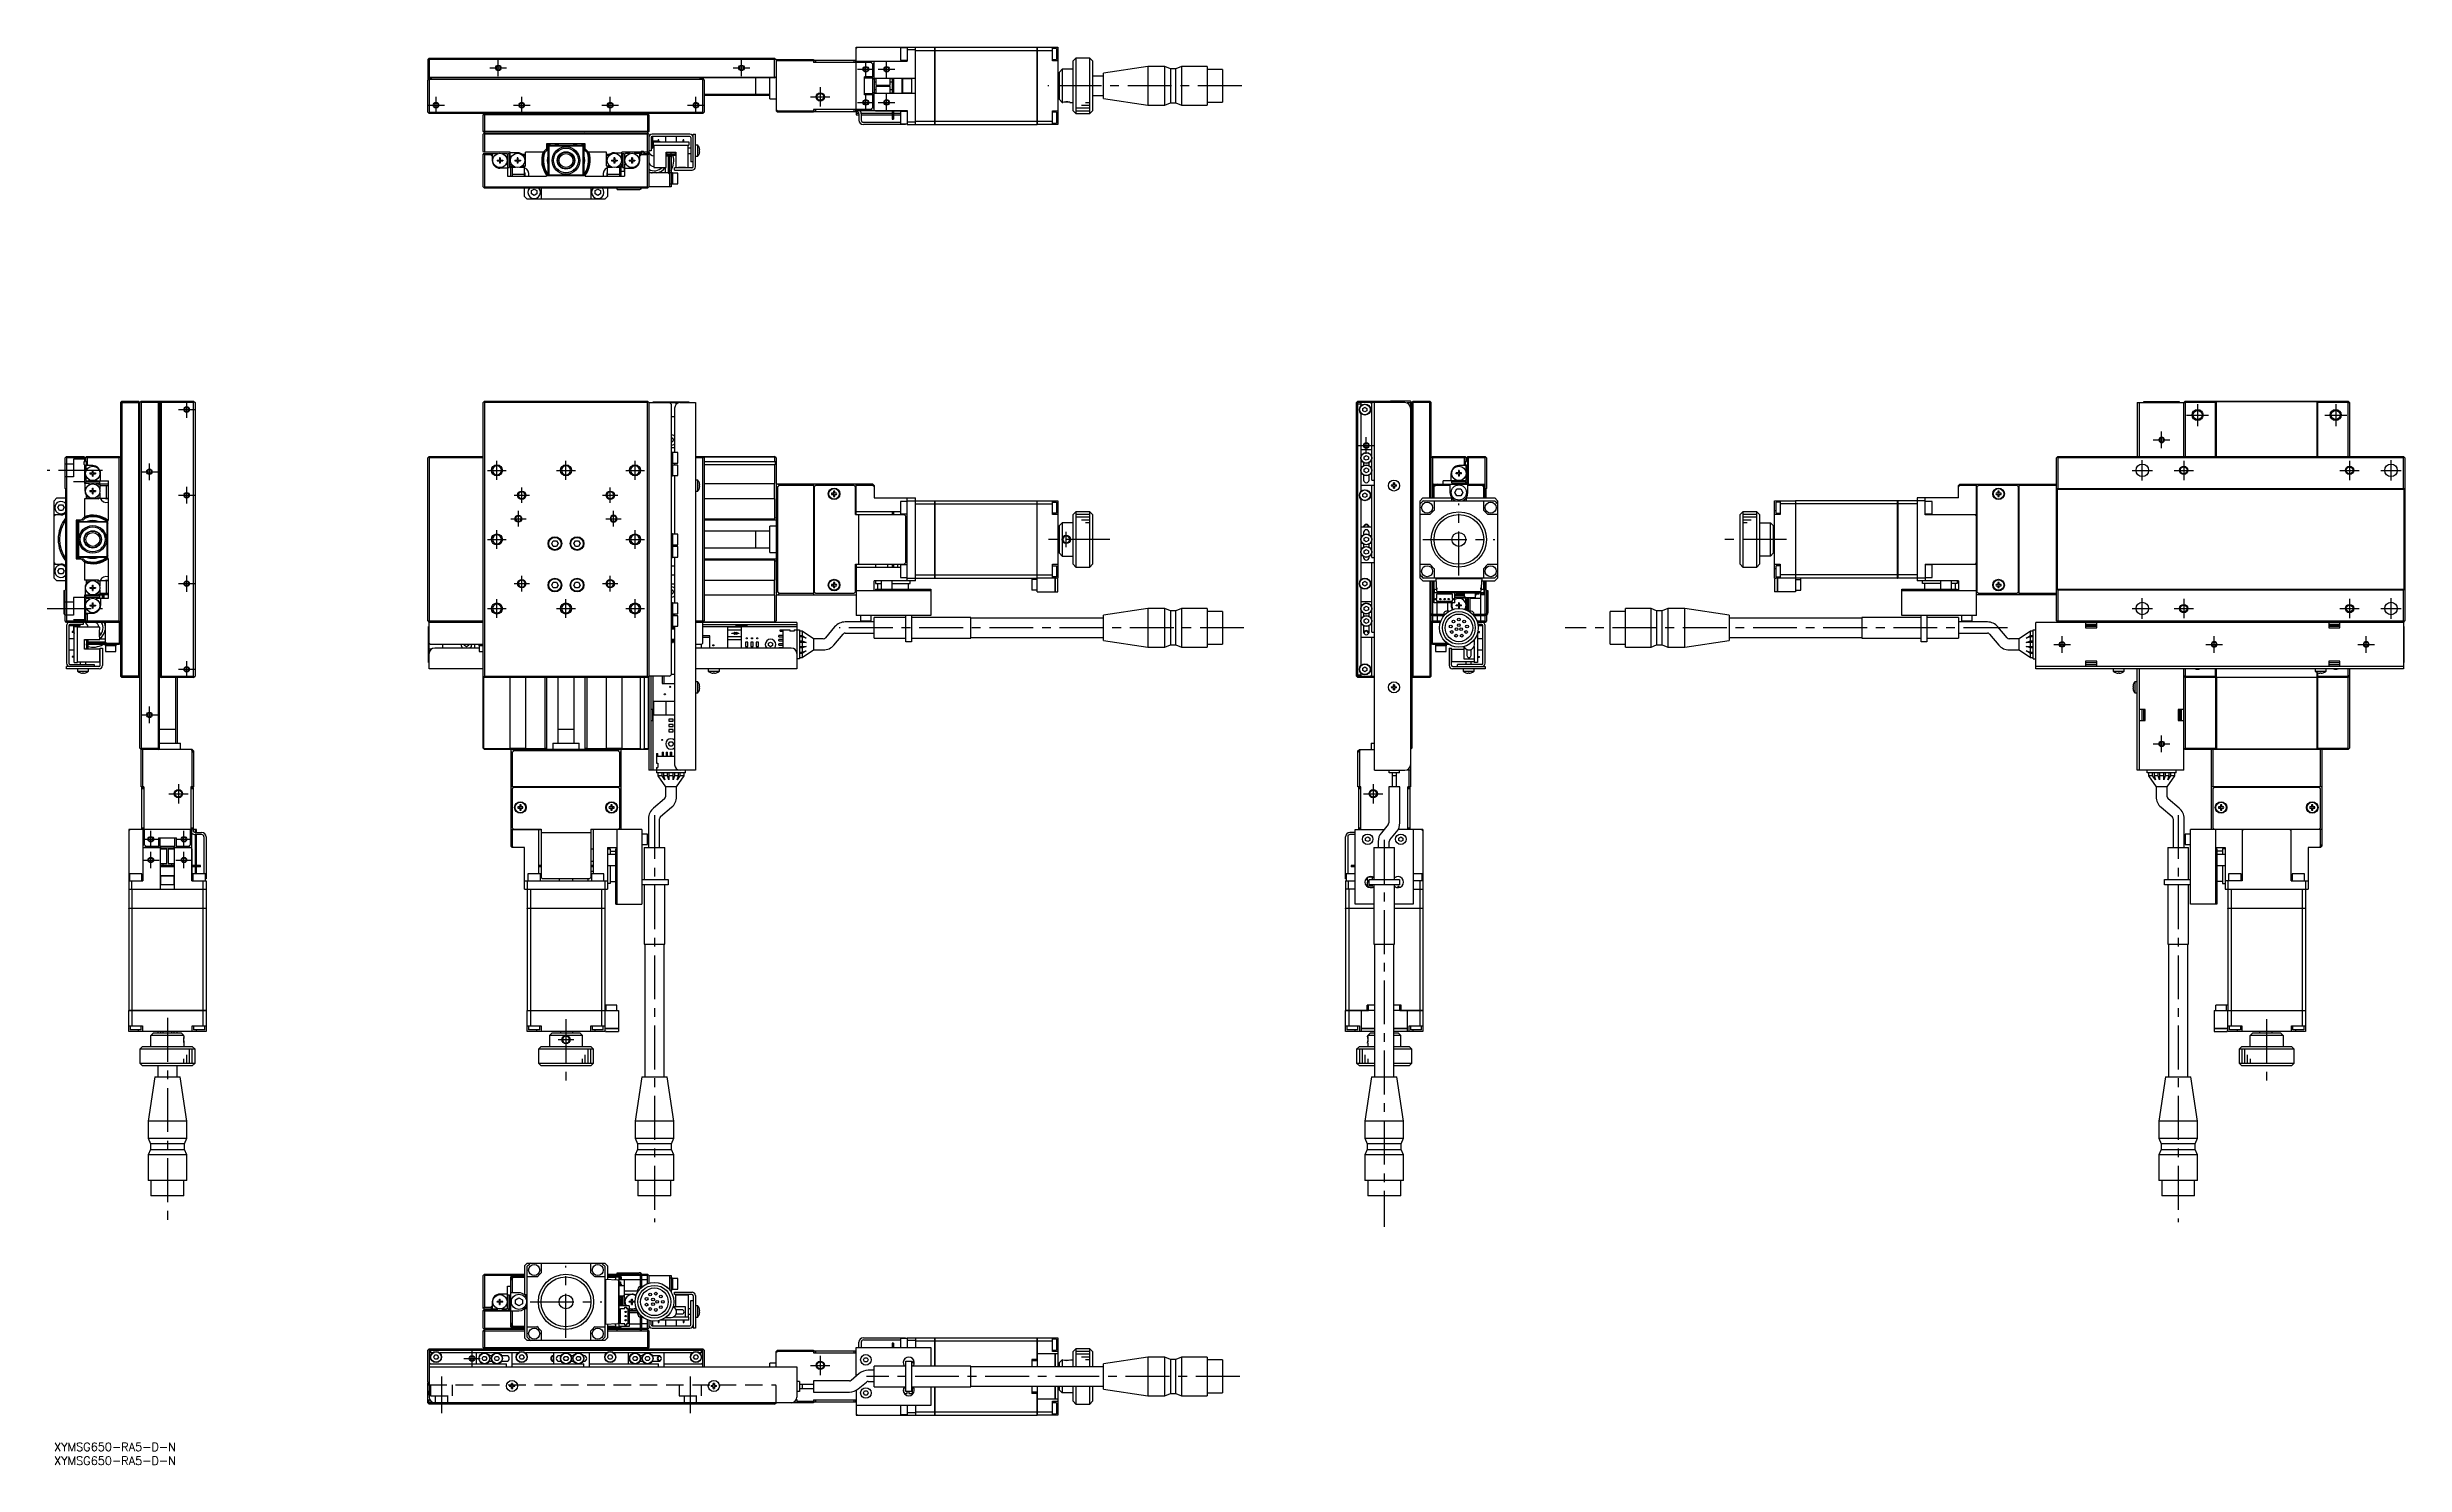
# Model space of a CAD drawing. Extents: x -2 to 851, y -8 to 505.
import ezdxf

# ---------------------------------------------------------------- set-up
doc = ezdxf.new("R2010")
doc.units = 0
doc.header["$LTSCALE"] = 0.5
doc.linetypes.add('CENTER', pattern=[50.8, 31.75, -6.35, 6.35, -6.35])
doc.linetypes.add('DASHED', pattern=[19.05, 12.7, -6.35])
for name, color, linetype in [('MSM_CENTER', 1, 'CENTER'), ('MSM_CONTINUOUS', 7, 'CONTINUOUS'), ('MSM_DASHED', 4, 'DASHED'), ('MSM_NARROW', 5, 'CONTINUOUS'), ('MSM_PART_NUMBER', 7, 'CONTINUOUS')]:
    doc.layers.add(name, color=color, linetype=linetype)
doc.styles.get("Standard").update_dxf_attribs({"font": 'txt.shx', "height": 1, "bigfont": 'bigfont.shx'})

# ---------------------------------------------------------------- blocks, each defined once
blk = doc.blocks.new('*U2')
at = {"layer": 'MSM_PART_NUMBER'}
blk.add_text('XYMSG650-RA5-D-N', height=3, dxfattribs=at).set_placement((0, -3))
blk = doc.blocks.new('*U3')
at = {"layer": 'MSM_PART_NUMBER'}
blk.add_text('XYMSG650-RA5-D-N', height=3, dxfattribs=at).set_placement((0, -8))

msp = doc.modelspace()

# ---------------------------------------------------------------- linework, layer by layer
at = {"layer": 'MSM_CENTER'}
for p, q in [((157.71, 497.49), (163.71, 497.49)), ((160.71, 494.49), (160.71, 500.49)), ((245.71, 497.49), (251.71, 497.49)), ((248.71, 494.49), (248.71, 500.49)), ((290.71, 496.99), (296.71, 496.99)), ((293.71, 493.99), (293.71, 499.99)), ((298.21, 496.99), (304.21, 496.99)), ((301.21, 493.99), (301.21, 499.99)), ((138.21, 480.99), (138.21, 486.99)), ((169.21, 480.99), (169.21, 486.99)), ((201.21, 480.99), (201.21, 486.99)), ((232.21, 480.99), (232.21, 486.99)), ((273.71, 486.99), (280.71, 486.99)), ((277.21, 490.49), (277.21, 483.49)), ((293.71, 481.99), (293.71, 487.99)), ((301.21, 481.99), (301.21, 487.99)), ((429.74, 490.99), (359.49, 490.99)), ((135.21, 483.99), (141.21, 483.99)), ((166.21, 483.99), (172.21, 483.99)), ((198.21, 483.99), (204.21, 483.99)), ((229.21, 483.99), (235.21, 483.99)), ((290.71, 484.99), (296.71, 484.99)), ((298.21, 484.99), (304.21, 484.99)), ((48, 370.86), (48, 376.86)), ((775.51, 375.86), (775.51, 367.86)), ((825.51, 375.86), (825.51, 367.86)), ((45, 373.86), (51, 373.86)), ((771.51, 371.86), (779.51, 371.86)), ((821.51, 371.86), (829.51, 371.86)), ((471.76, 360.86), (477.76, 360.86)), ((474.76, 357.86), (474.76, 363.86)), ((759.51, 362.86), (765.51, 362.86)), ((762.51, 359.86), (762.51, 365.86)), ((17.5, 351.86), (-2.5, 351.86)), ((31.5, 351.36), (37.5, 351.36)), ((34.5, 348.36), (34.5, 354.36)), ((156.81, 351.86), (163.61, 351.86)), ((160.21, 348.46), (160.21, 355.26)), ((181.81, 351.86), (188.61, 351.86)), ((185.21, 348.46), (185.21, 355.26)), ((206.81, 351.86), (213.61, 351.86)), ((210.21, 348.46), (210.21, 355.26)), ((751.81, 351.86), (759.21, 351.86)), ((755.51, 348.16), (755.51, 355.56)), ((767.01, 351.86), (774.01, 351.86)), ((770.51, 355.36), (770.51, 348.36)), ((827.01, 351.86), (834.01, 351.86)), ((830.51, 355.36), (830.51, 348.36)), ((841.81, 351.86), (849.21, 351.86)), ((845.51, 348.16), (845.51, 355.56)), ((45, 342.86), (51, 342.86)), ((48, 339.86), (48, 345.86)), ((166.41, 342.86), (172.01, 342.86)), ((169.21, 340.06), (169.21, 345.66)), ((198.41, 342.86), (204.01, 342.86)), ((201.21, 340.06), (201.21, 345.66)), ((165.21, 334.36), (170.81, 334.36)), ((168.01, 331.56), (168.01, 337.16)), ((199.61, 334.36), (205.21, 334.36)), ((202.41, 331.56), (202.41, 337.16)), ((508.26, 313.86), (508.26, 339.86)), ((156.81, 326.86), (163.61, 326.86)), ((160.21, 323.46), (160.21, 330.26)), ((206.81, 326.86), (213.61, 326.86)), ((210.21, 323.46), (210.21, 330.26)), ((382.02, 326.86), (357.99, 326.86)), ((366.21, 324.06), (366.21, 329.66)), ((495.26, 326.86), (521.26, 326.86)), ((626.76, 326.86), (601.76, 326.86)), ((45, 310.86), (51, 310.86)), ((48, 307.86), (48, 313.86)), ((166.41, 310.86), (172.01, 310.86)), ((169.21, 308.06), (169.21, 313.66)), ((198.41, 310.86), (204.01, 310.86)), ((201.21, 308.06), (201.21, 313.66)), ((-2.5, 301.86), (17.5, 301.86)), ((156.81, 301.86), (163.61, 301.86)), ((160.21, 298.46), (160.21, 305.26)), ((181.81, 301.86), (188.61, 301.86)), ((185.21, 298.46), (185.21, 305.26)), ((206.81, 301.86), (213.61, 301.86)), ((210.21, 298.46), (210.21, 305.26)), ((751.81, 301.86), (759.21, 301.86)), ((755.51, 298.16), (755.51, 305.56)), ((767.01, 301.86), (774.01, 301.86)), ((770.51, 305.36), (770.51, 298.36)), ((827.01, 301.86), (834.01, 301.86)), ((830.51, 305.36), (830.51, 298.36)), ((841.81, 301.86), (849.21, 301.86)), ((845.51, 298.16), (845.51, 305.56)), ((430.48, 294.86), (284.06, 294.86)), ((706.76, 294.86), (546.76, 294.86)), ((726.51, 285.86), (726.51, 291.86)), ((781.51, 285.86), (781.51, 291.86)), ((836.51, 285.86), (836.51, 291.86)), ((48, 276.86), (48, 282.86)), ((723.51, 288.86), (729.51, 288.86)), ((778.51, 288.86), (784.51, 288.86)), ((833.51, 288.86), (839.51, 288.86)), ((45, 279.86), (51, 279.86)), ((34.5, 260.36), (34.5, 266.36)), ((31.5, 263.36), (37.5, 263.36)), ((759.51, 252.86), (765.51, 252.86)), ((762.51, 249.86), (762.51, 255.86)), ((41.5, 234.86), (48.5, 234.86)), ((45, 238.36), (45, 231.36)), ((473.76, 234.86), (480.76, 234.86)), ((477.26, 238.36), (477.26, 231.36)), ((217.21, 227.14), (217.21, 79.82)), ((768.51, 227.14), (768.51, 79.82)), ((32, 218.36), (38, 218.36)), ((35, 215.36), (35, 221.36)), ((35, 207.86), (35, 213.86)), ((44, 218.36), (50, 218.36)), ((47, 215.36), (47, 221.36)), ((47, 207.86), (47, 213.86)), ((481.26, 218.11), (481.26, 78.11)), ((32, 210.86), (38, 210.86)), ((44, 210.86), (50, 210.86)), ((41, 153.73), (41, 78.57)), ((182.41, 145.86), (188.01, 145.86)), ((185.21, 153.25), (185.21, 129.14)), ((800.51, 153.25), (800.51, 129.14)), ((185.21, 38), (185.21, 64)), ((172.21, 51), (198.21, 51)), ((148.21, 30.5), (154.21, 30.5)), ((151.21, 27.5), (151.21, 33.5)), ((273.71, 28), (280.71, 28)), ((277.21, 31.5), (277.21, 24.5)), ((140.21, 23.97), (140.21, 10.68)), ((230.21, 10.68), (230.21, 23.97)), ((428.96, 24), (293.96, 24))]:
    msp.add_line(p, q, dxfattribs=at)
at = {"layer": 'MSM_CONTINUOUS'}
for p, q in [((290.21, 504.49), (290.71, 504.99)), ((290.21, 482.09), (290.21, 504.99)), ((290.21, 504.99), (318.66, 504.99)), ((306.21, 504.74), (306.21, 500.24)), ((308.71, 504.74), (306.21, 504.74)), ((308.71, 504.99), (308.71, 499.89)), ((311.71, 503.99), (308.71, 503.99)), ((311.71, 476.99), (311.71, 504.99)), ((311.71, 503.84), (318.66, 503.84)), ((318.66, 476.99), (318.66, 504.99)), ((318.71, 504.98), (318.66, 504.98)), ((318.71, 503.83), (318.66, 503.83)), ((318.71, 504.99), (355.66, 504.99)), ((318.71, 504.99), (318.71, 476.99)), ((318.71, 503.84), (355.66, 503.84)), ((355.66, 476.99), (355.66, 504.99)), ((355.71, 504.98), (355.66, 504.98)), ((355.71, 503.83), (355.66, 503.83)), ((355.71, 504.99), (363.21, 504.99)), ((355.71, 504.99), (355.71, 476.99)), ((355.71, 503.84), (361.21, 503.84)), ((361.21, 499.99), (361.21, 504.99)), ((362.71, 504.49), (361.21, 504.49)), ((362.71, 504.49), (362.71, 500.49)), ((363.21, 504.99), (363.21, 476.99)), ((135.21, 500.49), (135.71, 500.99)), ((135.21, 500.49), (135.21, 493.29)), ((135.46, 500.74), (135.71, 500.49)), ((135.71, 500.99), (260.71, 500.99)), ((260.71, 500.49), (135.71, 500.49)), ((135.71, 500.49), (135.71, 494.19)), ((260.71, 500.99), (261.21, 500.49)), ((260.71, 500.49), (260.96, 500.74)), ((260.71, 494.19), (260.71, 500.49)), ((261.21, 500.49), (274.71, 500.49)), ((261.21, 500.49), (261.21, 481.99)), ((274.71, 499.99), (261.21, 499.99)), ((274.71, 500.49), (274.71, 499.49)), ((290.21, 499.49), (274.71, 499.49)), ((275.01, 499.49), (275.01, 500.29)), ((275.01, 500.29), (290.01, 500.29)), ((275.51, 500.29), (275.51, 499.49)), ((289.51, 499.49), (289.51, 500.29)), ((290.01, 500.29), (290.01, 499.49)), ((290.21, 499.89), (308.71, 499.89)), ((295.59, 499.39), (290.21, 499.39)), ((295.59, 499.39), (296.09, 499.89)), ((296.21, 498.78), (295.59, 499.39)), ((296.71, 499.28), (296.21, 498.78)), ((296.21, 494.24), (296.21, 498.78)), ((296.71, 493.48), (296.71, 499.89)), ((306.21, 500.24), (308.71, 500.24)), ((361.21, 500.49), (362.71, 500.49)), ((363.21, 499.99), (361.21, 499.99)), ((363.21, 501.49), (362.71, 501.49)), ((363.71, 495.99), (364.71, 496.99)), ((363.71, 485.99), (363.71, 495.99)), ((368.71, 496.99), (364.71, 496.99)), ((364.71, 496.99), (364.71, 484.99)), ((369.71, 500.99), (368.71, 499.99)), ((368.71, 481.99), (368.71, 499.99)), ((369.71, 500.99), (369.71, 480.99)), ((374.71, 500.99), (369.71, 500.99)), ((374.71, 480.99), (374.71, 500.99)), ((375.71, 499.99), (374.71, 500.99)), ((375.71, 499.99), (375.71, 481.99)), ((395.71, 497.99), (379.71, 495.56)), ((379.71, 486.42), (379.71, 495.56)), ((395.71, 497.99), (395.71, 483.99)), ((401.91, 497.99), (395.71, 497.99)), ((401.91, 483.99), (401.91, 497.99)), ((403.91, 497.14), (401.91, 497.99)), ((403.91, 497.14), (403.91, 484.84)), ((405.91, 497.14), (403.91, 497.14)), ((407.91, 497.99), (405.91, 497.14)), ((405.91, 484.84), (405.91, 497.14)), ((407.91, 497.99), (407.91, 483.99)), ((417.21, 497.99), (407.91, 497.99)), ((417.21, 497.99), (417.21, 483.99)), ((422.71, 496.94), (417.21, 496.94)), ((422.71, 496.94), (422.71, 485.04)), ((260.81, 493.99), (135.21, 493.99)), ((136.61, 493.79), (135.21, 493.79)), ((135.21, 492.99), (135.71, 493.49)), ((135.31, 493.19), (135.21, 493.29)), ((135.21, 481.49), (135.21, 492.99)), ((135.31, 493.09), (135.31, 493.29)), ((135.71, 494.19), (135.51, 493.99)), ((136.31, 493.59), (135.61, 493.59)), ((135.61, 493.39), (135.71, 493.29)), ((135.71, 494.19), (260.71, 494.19)), ((135.71, 493.49), (234.71, 493.49)), ((135.71, 493.29), (135.71, 481.49)), ((234.71, 493.29), (135.71, 493.29)), ((136.61, 493.49), (136.61, 493.79)), ((260.71, 493.89), (233.81, 493.89)), ((233.81, 493.49), (233.81, 493.89)), ((234.81, 493.59), (234.11, 493.59)), ((234.71, 493.49), (235.21, 492.99)), ((234.71, 493.29), (234.81, 493.39)), ((234.71, 481.49), (234.71, 493.29)), ((235.11, 493.29), (235.11, 493.09)), ((235.21, 492.99), (235.21, 481.49)), ((235.21, 487.99), (258.91, 487.99)), ((258.91, 487.49), (235.21, 487.49)), ((253.91, 487.99), (253.91, 493.89)), ((258.91, 486.24), (258.91, 493.89)), ((258.91, 486.24), (261.21, 486.24)), ((260.71, 493.89), (261.21, 494.39)), ((260.86, 494.04), (260.71, 494.19)), ((293.21, 487.74), (293.21, 494.24)), ((296.71, 494.24), (293.21, 494.24)), ((296.21, 493.74), (293.21, 493.74)), ((293.21, 488.24), (296.21, 488.24)), ((296.71, 487.74), (293.21, 487.74)), ((296.21, 488.24), (296.21, 493.74)), ((296.71, 493.48), (296.21, 493.27)), ((296.21, 488.71), (296.71, 488.5)), ((296.21, 483.21), (296.21, 487.74)), ((311.71, 493.59), (296.71, 493.59)), ((296.71, 482.09), (296.71, 488.5)), ((296.71, 488.39), (311.71, 488.39)), ((296.81, 488.39), (296.81, 493.59)), ((297.31, 493.49), (296.81, 493.49)), ((296.81, 492.49), (297.31, 492.49)), ((297.31, 489.49), (296.81, 489.49)), ((296.81, 488.49), (297.31, 488.49)), ((297.21, 493.59), (297.21, 493.49)), ((297.21, 488.49), (297.21, 488.39)), ((297.31, 493.59), (297.31, 491.24)), ((297.31, 491.24), (302.51, 491.24)), ((297.31, 490.74), (297.31, 488.39)), ((302.51, 490.74), (297.31, 490.74)), ((302.51, 491.24), (302.51, 493.59)), ((303.21, 493.49), (302.51, 493.49)), ((302.51, 492.49), (303.21, 492.49)), ((302.51, 488.39), (302.51, 490.74)), ((303.21, 489.49), (302.51, 489.49)), ((302.51, 488.49), (303.21, 488.49)), ((303.21, 493.59), (303.21, 488.39)), ((303.71, 493.59), (303.71, 488.39)), ((306.81, 488.39), (306.81, 493.59)), ((307.01, 493.59), (307.01, 488.39)), ((310.21, 493.49), (307.01, 493.49)), ((307.01, 488.49), (310.21, 488.49)), ((310.21, 493.59), (310.21, 488.39)), ((363.71, 494.49), (363.21, 494.49)), ((363.71, 493.49), (363.21, 493.49)), ((363.21, 492.49), (363.71, 492.49)), ((363.71, 489.49), (363.21, 489.49)), ((363.21, 488.49), (363.71, 488.49)), ((363.21, 487.49), (363.71, 487.49)), ((379.71, 494.49), (375.71, 494.49)), ((375.71, 487.49), (379.71, 487.49)), ((379.71, 486.42), (395.71, 483.99)), ((135.21, 481.49), (135.71, 480.99)), ((135.71, 481.49), (135.46, 481.24)), ((135.71, 481.49), (234.71, 481.49)), ((234.71, 480.99), (135.71, 480.99)), ((155.21, 480.49), (155.71, 480.99)), ((155.21, 474.49), (155.21, 480.49)), ((215.21, 480.49), (155.21, 480.49)), ((155.71, 480.49), (155.91, 480.99)), ((155.71, 480.49), (155.71, 473.99)), ((167.06, 480.69), (166.76, 480.99)), ((167.06, 480.69), (203.36, 480.69)), ((203.66, 480.99), (203.36, 480.69)), ((214.5, 480.99), (214.71, 480.49)), ((214.71, 480.99), (215.21, 480.49)), ((214.71, 480.49), (214.71, 473.99)), ((215.21, 480.49), (215.21, 474.49)), ((234.96, 481.24), (234.71, 481.49)), ((235.21, 481.49), (234.71, 480.99)), ((261.21, 482.3), (261.82, 481.99)), ((261.71, 481.49), (261.21, 481.99)), ((274.71, 481.49), (261.71, 481.49)), ((261.82, 481.99), (274.71, 481.99)), ((261.82, 481.99), (262.32, 481.49)), ((290.21, 482.49), (274.71, 482.49)), ((274.71, 482.49), (274.71, 481.49)), ((275.01, 481.69), (275.01, 482.49)), ((275.01, 481.69), (290.41, 481.69)), ((275.51, 482.49), (275.51, 481.69)), ((289.51, 481.69), (289.51, 482.49)), ((290.01, 482.49), (290.01, 481.69)), ((290.21, 482.59), (295.59, 482.59)), ((290.21, 482.09), (308.71, 482.09)), ((290.21, 481.69), (290.21, 480.49)), ((291.2, 480.99), (290.21, 480.99)), ((290.21, 480.49), (291.21, 480.49)), ((291.21, 480.89), (291.21, 478.59)), ((303.21, 480.99), (292, 480.99)), ((292.01, 480.89), (292.01, 478.59)), ((292.01, 480.49), (303.21, 480.49)), ((292.81, 477.79), (306.21, 477.79)), ((295.59, 482.59), (296.21, 483.21)), ((296.09, 482.09), (295.59, 482.59)), ((296.21, 483.21), (296.71, 482.71)), ((297.21, 482.09), (297.21, 481.99)), ((297.21, 481.99), (303.21, 481.99)), ((303.21, 482.09), (303.21, 478.99)), ((303.21, 478.99), (303.71, 478.99)), ((303.71, 482.09), (303.71, 478.99)), ((303.71, 481.99), (308.71, 481.99)), ((306.21, 480.99), (303.71, 480.99)), ((303.71, 480.49), (306.21, 480.49)), ((306.21, 481.74), (306.21, 477.24)), ((308.71, 481.74), (306.21, 481.74)), ((308.71, 482.09), (308.71, 476.99)), ((308.71, 477.99), (311.71, 477.99)), ((311.71, 478.15), (318.66, 478.15)), ((318.71, 478.15), (318.66, 478.15)), ((318.71, 478.15), (355.66, 478.15)), ((355.71, 478.15), (355.66, 478.15)), ((355.71, 478.15), (361.21, 478.15)), ((361.21, 481.99), (363.21, 481.99)), ((361.21, 476.99), (361.21, 481.99)), ((362.71, 481.49), (361.21, 481.49)), ((362.71, 481.49), (362.71, 477.49)), ((363.21, 480.49), (362.71, 480.49)), ((364.71, 484.99), (363.71, 485.99)), ((364.71, 484.99), (364.96, 484.99)), ((367.46, 484.99), (368.71, 484.99)), ((368.71, 481.99), (369.71, 480.99)), ((369.71, 480.99), (374.71, 480.99)), ((374.71, 480.99), (375.71, 481.99)), ((395.71, 483.99), (401.91, 483.99)), ((401.91, 483.99), (403.91, 484.84)), ((403.91, 484.84), (405.91, 484.84)), ((405.91, 484.84), (407.91, 483.99)), ((407.91, 483.99), (417.21, 483.99)), ((417.21, 485.04), (422.71, 485.04)), ((155.21, 474.49), (155.71, 473.99)), ((215.21, 474.49), (155.21, 474.49)), ((155.21, 473.49), (155.71, 473.99)), ((155.21, 467.19), (155.21, 473.49)), ((155.46, 473.74), (155.71, 473.49)), ((155.71, 473.99), (214.71, 473.99)), ((155.71, 473.49), (155.71, 466.99)), ((214.71, 473.49), (155.71, 473.49)), ((167.11, 473.69), (166.81, 473.99)), ((167.11, 473.69), (203.31, 473.69)), ((170.21, 473.69), (170.21, 473.99)), ((192.21, 469.99), (178.21, 469.99)), ((178.21, 469.99), (178.21, 467.49)), ((178.71, 468.69), (179.51, 469.49)), ((191.21, 469.19), (179.21, 469.19)), ((179.51, 469.49), (190.91, 469.49)), ((190.91, 469.49), (191.71, 468.69)), ((192.21, 467.49), (192.21, 469.99)), ((200.21, 473.99), (200.21, 473.69)), ((203.61, 473.99), (203.31, 473.69)), ((215.21, 474.49), (214.71, 473.99)), ((214.71, 473.99), (215.21, 473.49)), ((214.71, 473.49), (214.96, 473.74)), ((214.71, 466.99), (214.71, 473.49)), ((215.21, 473.49), (215.21, 467.19)), ((216.01, 472.29), (216.01, 467.49)), ((216.51, 472.49), (216.06, 472.49)), ((230.01, 473.49), (216.41, 473.49)), ((230.01, 472.69), (216.41, 472.69)), ((216.51, 472.49), (216.51, 468.49)), ((216.71, 470.69), (216.71, 469.49)), ((216.71, 470.69), (229.71, 470.69)), ((216.71, 469.49), (229.71, 469.49)), ((216.96, 469.49), (216.96, 461.49)), ((218.58, 470.69), (218.58, 471.49)), ((218.83, 471.49), (218.58, 471.49)), ((218.83, 470.69), (218.83, 471.49)), ((221.21, 472.69), (221.21, 470.69)), ((225.21, 470.69), (225.21, 472.69)), ((227.58, 470.69), (227.58, 471.49)), ((227.83, 471.49), (227.58, 471.49)), ((227.83, 470.69), (227.83, 471.49)), ((229.46, 461.49), (229.46, 469.49)), ((229.71, 470.69), (229.71, 469.49)), ((230.41, 472.29), (230.41, 463.49)), ((231.21, 473.49), (232.01, 473.49)), ((231.21, 461.79), (231.21, 473.49)), ((232.01, 461.69), (232.01, 473.49)), ((232.9, 469.49), (232.01, 469.49)), ((232.9, 465.49), (232.9, 469.49)), ((308.01, 476.99), (292.81, 476.99)), ((306.21, 477.24), (308.71, 477.24)), ((307.51, 476.99), (307.51, 477.24)), ((308.01, 477.24), (308.01, 476.99)), ((308.71, 476.99), (318.66, 476.99)), ((318.71, 477), (318.66, 477)), ((318.71, 476.99), (355.66, 476.99)), ((355.71, 477), (355.66, 477)), ((363.21, 476.99), (355.71, 476.99)), ((361.21, 477.49), (362.71, 477.49)), ((155.41, 466.99), (155.21, 467.19)), ((155.41, 466.49), (155.21, 466.29)), ((155.21, 454.49), (155.21, 466.29)), ((155.31, 466.39), (155.71, 465.99)), ((165.01, 466.99), (155.41, 466.99)), ((155.41, 466.49), (160.59, 466.49)), ((155.71, 465.99), (155.71, 454.49)), ((158.01, 465.99), (155.71, 465.99)), ((158.51, 466.35), (158.01, 465.99)), ((158.01, 465.99), (158.51, 465.49)), ((158.51, 466.49), (158.51, 463.99)), ((160.31, 464.14), (161.1, 464.14)), ((160.31, 464.14), (160.31, 463.85)), ((160.31, 463.85), (161.1, 463.85)), ((160.84, 464.14), (160.84, 463.85)), ((161.45, 464.99), (161.16, 464.99)), ((161.16, 464.99), (161.16, 464.2)), ((161.16, 464.46), (161.45, 464.46)), ((161.16, 463.79), (161.16, 462.99)), ((161.16, 463.52), (161.45, 463.52)), ((161.45, 462.99), (161.16, 462.99)), ((164.01, 461.19), (161.31, 461.19)), ((161.45, 464.99), (161.45, 464.2)), ((161.45, 463.79), (161.45, 462.99)), ((161.51, 464.14), (162.31, 464.14)), ((161.51, 463.85), (162.31, 463.85)), ((161.78, 463.85), (161.78, 464.14)), ((162.02, 466.49), (163.71, 466.49)), ((162.31, 464.14), (162.31, 463.85)), ((163.63, 462.67), (164.01, 462.45)), ((164.01, 466.19), (163.71, 466.49)), ((164.01, 465.54), (163.87, 465.46)), ((164.01, 466.19), (164.01, 465.54)), ((164.01, 462.45), (164.01, 458.29)), ((164.21, 466.49), (164.81, 466.49)), ((164.21, 461.49), (164.21, 466.49)), ((164.21, 461.49), (164.81, 461.49)), ((164.81, 461.49), (164.81, 466.49)), ((165.01, 465.54), (165.01, 466.99)), ((167.71, 466.79), (165.01, 466.79)), ((165.38, 465.32), (165.01, 465.54)), ((165.01, 462.45), (165.14, 462.53)), ((165.01, 461.99), (165.01, 462.45)), ((165.01, 461.99), (166.05, 461.99)), ((165.01, 461.99), (165.51, 461.49)), ((165.21, 465.42), (165.21, 465.42)), ((165.21, 462.56), (165.21, 462.57)), ((165.21, 458.29), (165.21, 461.79)), ((166.99, 461.49), (165.51, 461.49)), ((165.76, 461.49), (165.76, 458.29)), ((166.71, 464.14), (167.5, 464.14)), ((166.71, 464.14), (166.71, 463.85)), ((166.71, 463.85), (167.5, 463.85)), ((167.24, 464.14), (167.24, 463.85)), ((167.85, 464.99), (167.56, 464.99)), ((167.56, 464.99), (167.56, 464.2)), ((167.56, 464.46), (167.85, 464.46)), ((167.56, 463.79), (167.56, 462.99)), ((167.56, 463.52), (167.85, 463.52)), ((167.85, 462.99), (167.56, 462.99)), ((167.85, 464.99), (167.85, 464.2)), ((167.85, 463.79), (167.85, 462.99)), ((167.91, 464.14), (168.71, 464.14)), ((167.91, 463.85), (168.71, 463.85)), ((168.18, 463.85), (168.18, 464.14)), ((170.26, 461.49), (168.42, 461.49)), ((168.71, 464.14), (168.71, 463.85)), ((169.3, 466.29), (170.51, 466.29)), ((169.37, 461.99), (170.51, 461.99)), ((170.51, 465.79), (169.85, 465.79)), ((170.01, 461.49), (170.51, 461.99)), ((170.26, 458.29), (170.26, 461.49)), ((170.51, 461.99), (170.51, 466.99)), ((177.71, 466.99), (170.51, 466.99)), ((177, 466.99), (178.21, 468.2)), ((178.21, 467.49), (177.71, 466.99)), ((178.71, 459.29), (178.71, 468.69)), ((179.01, 468.99), (179.01, 458.99)), ((182.04, 460.79), (182.23, 460.79)), ((182.46, 460.57), (182.23, 460.79)), ((188.18, 460.79), (187.96, 460.57)), ((188.18, 460.79), (188.37, 460.79)), ((191.41, 458.99), (191.41, 468.99)), ((191.71, 468.69), (191.71, 459.29)), ((192.21, 468.2), (193.41, 466.99)), ((192.71, 466.99), (192.21, 467.49)), ((199.91, 466.99), (192.71, 466.99)), ((199.91, 461.99), (199.91, 466.99)), ((199.91, 466.29), (201.11, 466.29)), ((200.56, 465.79), (199.91, 465.79)), ((199.91, 461.99), (201.05, 461.99)), ((199.91, 461.99), (200.41, 461.49)), ((200.16, 461.49), (200.16, 458.29)), ((201.99, 461.49), (200.16, 461.49)), ((201.71, 464.14), (202.5, 464.14)), ((201.71, 464.14), (201.71, 463.85)), ((201.71, 463.85), (202.5, 463.85)), ((202.24, 464.14), (202.24, 463.85)), ((202.85, 464.99), (202.56, 464.99)), ((202.56, 464.99), (202.56, 464.2)), ((202.56, 464.46), (202.85, 464.46)), ((202.56, 463.79), (202.56, 462.99)), ((202.56, 463.52), (202.85, 463.52)), ((202.85, 462.99), (202.56, 462.99)), ((202.71, 466.79), (205.41, 466.79)), ((202.85, 464.99), (202.85, 464.2)), ((202.85, 463.79), (202.85, 462.99)), ((202.91, 464.14), (203.71, 464.14)), ((202.91, 463.85), (203.71, 463.85)), ((203.18, 463.85), (203.18, 464.14)), ((204.91, 461.49), (203.42, 461.49)), ((203.71, 464.14), (203.71, 463.85)), ((204.37, 461.99), (205.41, 461.99)), ((204.66, 458.29), (204.66, 461.49)), ((204.91, 461.49), (205.41, 461.99)), ((205.41, 465.54), (205.03, 465.32)), ((205.21, 465.42), (205.21, 465.42)), ((205.21, 465.42), (205.21, 465.42)), ((205.21, 462.56), (205.21, 462.57)), ((205.21, 458.29), (205.21, 461.79)), ((205.27, 462.53), (205.41, 462.45)), ((205.4, 461.99), (205.61, 461.99)), ((205.41, 465.54), (205.41, 466.99)), ((215.01, 466.99), (205.41, 466.99)), ((205.61, 465.92), (205.41, 465.92)), ((205.41, 461.99), (205.41, 462.45)), ((205.61, 466.49), (206.21, 466.49)), ((205.61, 461.49), (205.61, 466.49)), ((205.61, 461.49), (206.21, 461.49)), ((206.21, 461.49), (206.21, 466.49)), ((206.41, 465.92), (206.21, 465.92)), ((206.21, 461.69), (206.26, 461.64)), ((206.29, 461.57), (206.29, 459.99)), ((206.71, 466.49), (206.41, 466.19)), ((206.41, 466.19), (206.41, 465.54)), ((206.54, 465.46), (206.41, 465.54)), ((206.41, 462.45), (206.78, 462.67)), ((206.41, 462.45), (206.41, 458.29)), ((206.41, 461.19), (209.11, 461.19)), ((206.61, 465.42), (206.62, 465.42)), ((208.39, 466.49), (206.71, 466.49)), ((207.61, 466.99), (207.61, 466.49)), ((208.11, 466.99), (208.11, 466.49)), ((208.11, 464.14), (208.9, 464.14)), ((208.11, 464.14), (208.11, 463.85)), ((208.11, 463.85), (208.9, 463.85)), ((208.64, 464.14), (208.64, 463.85)), ((209.25, 464.99), (208.96, 464.99)), ((208.96, 464.99), (208.96, 464.2)), ((208.96, 464.46), (209.25, 464.46)), ((208.96, 463.79), (208.96, 462.99)), ((208.96, 463.52), (209.25, 463.52)), ((209.25, 462.99), (208.96, 462.99)), ((209.25, 464.99), (209.25, 464.2)), ((209.25, 463.79), (209.25, 462.99)), ((209.31, 464.14), (210.11, 464.14)), ((209.31, 463.85), (210.11, 463.85)), ((209.58, 463.85), (209.58, 464.14)), ((212.14, 466.49), (209.82, 466.49)), ((210.11, 464.14), (210.11, 463.85)), ((211.21, 466.99), (211.21, 466.49)), ((211.91, 463.99), (211.91, 466.49)), ((212.41, 465.99), (211.91, 466.35)), ((211.91, 465.49), (212.41, 465.99)), ((212.21, 466.44), (212.21, 466.99)), ((214.71, 465.99), (212.41, 465.99)), ((212.71, 466.25), (212.71, 466.99)), ((213.47, 466.49), (215.01, 466.49)), ((214.71, 465.99), (215.11, 466.39)), ((214.71, 454.49), (214.71, 465.99)), ((215.21, 467.19), (215.01, 466.99)), ((215.21, 466.29), (215.01, 466.49)), ((215.08, 467.06), (215.08, 466.42)), ((216.01, 467.49), (215.21, 467.49)), ((215.21, 466.29), (215.21, 454.49)), ((216.01, 468.49), (216.51, 468.49)), ((216.96, 461.49), (221.46, 461.49)), ((221.21, 459.49), (221.21, 461.49)), ((221.46, 466.99), (224.96, 466.99)), ((221.46, 461.49), (221.46, 466.99)), ((224.96, 466.29), (221.46, 466.29)), ((224.96, 465.79), (221.46, 465.79)), ((221.46, 465.64), (223.21, 465.64)), ((222.21, 465.64), (222.21, 459.49)), ((222.71, 465.49), (223.21, 465.49)), ((222.71, 465.49), (222.71, 454.49)), ((223.21, 465.49), (223.21, 454.49)), ((224.51, 460.49), (224.51, 461.29)), ((230.71, 461.29), (224.51, 461.29)), ((224.96, 466.99), (224.96, 461.49)), ((224.96, 461.49), (225.96, 461.49)), ((225.96, 461.59), (228.46, 461.59)), ((225.96, 461.49), (225.96, 461.59)), ((226.76, 461.59), (226.76, 461.49)), ((226.76, 461.49), (227.66, 461.49)), ((227.13, 461.59), (227.13, 461.49)), ((227.28, 461.59), (227.28, 461.49)), ((227.66, 461.59), (227.66, 461.49)), ((228.46, 461.49), (228.46, 461.59)), ((228.46, 461.49), (229.46, 461.49)), ((230.41, 468.49), (229.46, 468.49)), ((229.46, 466.49), (230.41, 466.49)), ((231.21, 463.49), (230.41, 463.49)), ((232.01, 465.49), (232.9, 465.49)), ((233.46, 468.42), (233.46, 468.44)), ((233.46, 467.69), (233.59, 467.69)), ((233.46, 467.29), (233.46, 467.69)), ((233.59, 467.29), (233.46, 467.29)), ((233.46, 466.54), (233.46, 466.56)), ((155.71, 453.99), (155.21, 454.49)), ((155.71, 454.49), (155.46, 454.24)), ((155.71, 454.49), (214.71, 454.49)), ((214.71, 453.99), (155.71, 453.99)), ((164.01, 458.29), (178.21, 458.29)), ((165.76, 458.99), (170.26, 458.99)), ((170.21, 450.99), (170.21, 453.99)), ((172.71, 453.07), (173.71, 453.65)), ((172.71, 451.92), (172.71, 453.07)), ((173.71, 453.65), (174.71, 453.07)), ((174.71, 453.07), (174.71, 451.92)), ((176.21, 453.99), (176.21, 449.99)), ((178.21, 458.29), (178.21, 458.49)), ((178.21, 458.49), (192.21, 458.49)), ((179.51, 458.49), (178.71, 459.29)), ((179.21, 458.79), (191.21, 458.79)), ((182.46, 460.57), (182.29, 460.57)), ((182.46, 460.43), (182.46, 460.57)), ((188.13, 460.57), (187.96, 460.57)), ((187.96, 460.57), (187.96, 460.43)), ((191.71, 459.29), (190.91, 458.49)), ((192.21, 458.49), (192.21, 458.29)), ((192.21, 458.29), (206.41, 458.29)), ((194.21, 453.99), (194.21, 449.99)), ((195.71, 453.07), (196.71, 453.65)), ((195.71, 451.92), (195.71, 453.07)), ((196.71, 453.65), (197.71, 453.07)), ((197.71, 453.07), (197.71, 451.92)), ((200.16, 458.99), (204.66, 458.99)), ((200.21, 453.99), (200.21, 450.99)), ((203.71, 453.49), (203.71, 453.99)), ((203.71, 453.49), (211.71, 453.49)), ((206.41, 459.99), (205.21, 459.99)), ((214.96, 454.24), (214.71, 454.49)), ((215.21, 454.49), (214.71, 453.99)), ((223.71, 459.49), (215.21, 459.49)), ((223.21, 454.49), (215.21, 454.49)), ((222.21, 459.49), (222.71, 458.99)), ((222.71, 455.49), (223.71, 455.49)), ((223.71, 459.49), (223.71, 455.49)), ((225.71, 459.39), (223.71, 459.39)), ((223.71, 455.59), (225.71, 455.59)), ((224.51, 460.49), (230.81, 460.49)), ((225.71, 455.59), (225.71, 459.39)), ((170.21, 450.99), (171.21, 449.99)), ((199.21, 449.99), (171.21, 449.99)), ((173.71, 451.34), (172.71, 451.92)), ((174.71, 451.92), (173.71, 451.34)), ((196.71, 451.34), (195.71, 451.92)), ((197.71, 451.92), (196.71, 451.34)), ((199.21, 449.99), (200.21, 450.99)), ((24.5, 376.86), (24, 376.36)), ((24.5, 376.36), (24, 376.15)), ((24, 376.36), (24, 277.36)), ((24.5, 376.86), (30.5, 376.86)), ((24.5, 376.86), (24.5, 276.86)), ((24.5, 376.36), (31, 376.36)), ((30.5, 376.86), (31, 376.36)), ((30.5, 376.86), (30.5, 276.86)), ((31, 376.36), (31.5, 376.86)), ((31, 251.36), (31, 376.36)), ((31.5, 376.36), (31.25, 376.61)), ((31.5, 376.86), (38.7, 376.86)), ((37.8, 376.36), (31.5, 376.36)), ((31.5, 376.36), (31.5, 251.36)), ((38, 376.56), (37.8, 376.36)), ((37.8, 251.36), (37.8, 376.36)), ((38, 376.86), (38, 251.26)), ((38.2, 375.46), (38.2, 376.86)), ((38.5, 375.46), (38.2, 375.46)), ((38.4, 376.46), (38.4, 375.76)), ((38.5, 376.36), (39, 376.86)), ((38.5, 277.36), (38.5, 376.36)), ((38.7, 376.36), (38.6, 376.46)), ((38.7, 376.86), (38.8, 376.76)), ((38.7, 376.76), (38.9, 376.76)), ((50.5, 376.36), (38.7, 376.36)), ((38.7, 376.36), (38.7, 277.36)), ((39, 376.86), (50.5, 376.86)), ((50.5, 376.86), (51, 376.36)), ((50.75, 376.61), (50.5, 376.36)), ((50.5, 277.36), (50.5, 376.36)), ((51, 376.36), (51, 277.36)), ((155.71, 376.86), (155.21, 376.36)), ((155.21, 251.36), (155.21, 376.36)), ((155.71, 376.36), (155.46, 376.61)), ((155.71, 376.86), (214.71, 376.86)), ((214.71, 376.36), (155.71, 376.36)), ((155.71, 376.36), (155.71, 277.36)), ((215.21, 376.36), (214.71, 376.86)), ((214.96, 376.61), (214.71, 376.36)), ((214.71, 277.36), (214.71, 376.36)), ((215.21, 376.36), (215.21, 243.36)), ((215.21, 376.36), (225.96, 376.36)), ((216.71, 376.36), (216.71, 376.66)), ((216.71, 376.66), (229.71, 376.66)), ((223.21, 375.86), (222.71, 376.36)), ((223.21, 375.86), (223.21, 277.86)), ((224.96, 376.36), (224.96, 375.63)), ((225.96, 376.28), (225.96, 376.36)), ((226.51, 376.36), (232.01, 376.36)), ((229.71, 376.66), (229.71, 376.36)), ((232.01, 376.36), (232.01, 243.36)), ((471.26, 376.36), (471.76, 376.86)), ((471.26, 277.36), (471.26, 376.36)), ((471.76, 376.36), (471.51, 376.61)), ((471.76, 376.86), (483.26, 376.86)), ((488.76, 376.36), (471.76, 376.36)), ((471.76, 277.36), (471.76, 376.36)), ((472.76, 375.86), (471.76, 375.86)), ((472.76, 376.36), (472.76, 375.18)), ((476.26, 376.36), (476.76, 375.86)), ((476.76, 348.36), (476.76, 376.36)), ((477.76, 243.36), (477.76, 376.36)), ((483.26, 376.86), (483.76, 376.36)), ((483.36, 376.76), (483.56, 376.76)), ((483.46, 376.76), (483.56, 376.86)), ((490.76, 376.86), (483.56, 376.86)), ((483.66, 376.46), (483.56, 376.36)), ((483.86, 376.36), (483.86, 376.46)), ((484.06, 376.36), (484.06, 376.86)), ((484.26, 376.36), (484.26, 376.86)), ((484.46, 376.36), (484.26, 376.56)), ((487.96, 376.66), (486.76, 376.66)), ((486.76, 376.66), (486.76, 376.36)), ((487.96, 376.66), (487.96, 376.36)), ((489.56, 376.36), (490.76, 376.36)), ((491.26, 376.36), (490.76, 376.86)), ((491.01, 376.61), (490.76, 376.36)), ((490.76, 376.36), (490.76, 237.36)), ((491.76, 376.86), (491.26, 376.36)), ((491.26, 376.36), (491.26, 251.36)), ((497.76, 376.36), (491.26, 376.36)), ((491.76, 376.86), (497.76, 376.86)), ((491.76, 276.86), (491.76, 376.86)), ((498.26, 376.36), (497.76, 376.86)), ((497.76, 341.86), (497.76, 376.86)), ((498.26, 376.15), (497.76, 376.36)), ((498.26, 341.86), (498.26, 376.36)), ((753.71, 376.36), (770.51, 376.36)), ((753.71, 376.36), (753.71, 356.86)), ((754.51, 356.86), (754.51, 376.36)), ((756.01, 376.66), (756.01, 376.36)), ((769.01, 376.66), (756.01, 376.66)), ((769.01, 376.36), (769.01, 376.66)), ((770.51, 376.36), (771.01, 376.86)), ((770.51, 356.86), (770.51, 376.36)), ((771.01, 376.15), (770.51, 376.36)), ((771.21, 376.36), (771.01, 376.86)), ((771.01, 376.86), (830.01, 376.86)), ((771.21, 376.36), (771.01, 376.15)), ((771.01, 376.15), (771.01, 356.86)), ((782.06, 376.36), (771.21, 376.36)), ((782.06, 376.36), (782.36, 376.66)), ((782.06, 356.86), (782.06, 376.36)), ((818.66, 376.66), (782.36, 376.66)), ((782.36, 356.86), (782.36, 376.66)), ((818.66, 376.66), (818.66, 356.86)), ((818.66, 376.66), (818.96, 376.36)), ((818.96, 376.36), (818.96, 356.86)), ((829.8, 376.36), (818.96, 376.36)), ((830.01, 376.86), (829.8, 376.36)), ((830.01, 376.15), (829.8, 376.36)), ((830.01, 376.86), (830.51, 376.36)), ((830.51, 376.36), (830.01, 376.15)), ((830.01, 356.86), (830.01, 376.15)), ((830.51, 376.36), (830.51, 356.86)), ((223.21, 371.36), (224.51, 371.36)), ((224.51, 374.36), (224.51, 358.26)), ((472.76, 372.54), (472.76, 344.18)), ((473.51, 374.29), (474.26, 374.73)), ((473.51, 373.43), (473.51, 374.29)), ((474.26, 373), (473.51, 373.43)), ((474.26, 374.73), (475.01, 374.29)), ((475.01, 373.43), (474.26, 373)), ((475.01, 374.29), (475.01, 373.43)), ((223.21, 363.61), (223.64, 363.61)), ((223.64, 362.11), (223.21, 362.11)), ((224.51, 359.96), (223.21, 359.96)), ((223.71, 358.36), (223.21, 358.36)), ((223.64, 363.61), (224.07, 362.86)), ((224.07, 362.86), (223.64, 362.11)), ((223.71, 358.36), (223.71, 354.36)), ((472.76, 359.36), (476.76, 359.36)), ((4, 356.36), (4.5, 356.86)), ((4, 345.26), (4, 356.36)), ((4.5, 356.36), (4.25, 356.61)), ((4.5, 356.86), (10.8, 356.86)), ((4.5, 356.36), (4.5, 297.36)), ((11, 356.36), (4.5, 356.36)), ((10.8, 356.86), (11, 356.66)), ((11, 356.66), (11, 355.12)), ((11, 353.8), (11, 347.06)), ((11.7, 356.86), (11.5, 356.66)), ((11.5, 355.12), (11.5, 356.66)), ((11.5, 353.8), (11.5, 351.48)), ((14, 353.56), (11.5, 353.56)), ((11.5, 350.05), (11.5, 348.36)), ((12, 356.36), (11.6, 356.76)), ((12, 354.06), (11.65, 353.56)), ((11.7, 356.86), (23.5, 356.86)), ((23.5, 356.36), (12, 356.36)), ((12, 356.36), (12, 354.06)), ((12.5, 353.56), (12, 354.06)), ((13, 350.91), (13.8, 350.91)), ((13, 350.91), (13, 350.62)), ((13, 350.62), (13.8, 350.62)), ((13.53, 350.62), (13.53, 350.91)), ((13.86, 351.76), (14.15, 351.76)), ((13.86, 350.97), (13.86, 351.76)), ((14.15, 351.23), (13.86, 351.23)), ((13.86, 349.76), (13.86, 350.56)), ((13.86, 350.29), (14.15, 350.29)), ((13.86, 349.76), (14.15, 349.76)), ((14.15, 350.97), (14.15, 351.76)), ((14.15, 349.76), (14.15, 350.56)), ((14.21, 350.91), (15, 350.91)), ((14.21, 350.62), (15, 350.62)), ((14.47, 350.62), (14.47, 350.91)), ((15, 350.91), (15, 350.62)), ((16.8, 348.06), (16.8, 350.76)), ((23.5, 356.86), (24, 356.36)), ((23.75, 356.61), (23.5, 356.36)), ((23.5, 297.36), (23.5, 356.36)), ((135.71, 356.86), (135.21, 356.36)), ((135.21, 297.36), (135.21, 356.36)), ((135.46, 356.61), (135.71, 356.36)), ((135.71, 356.86), (155.21, 356.86)), ((155.21, 356.36), (135.71, 356.36)), ((135.71, 356.36), (135.71, 297.36)), ((223.21, 354.36), (223.71, 354.36)), ((223.71, 353.86), (223.21, 353.86)), ((223.21, 349.86), (223.71, 349.86)), ((225.71, 358.26), (223.71, 358.26)), ((223.71, 354.46), (225.71, 354.46)), ((223.71, 353.86), (223.71, 349.86)), ((225.71, 353.76), (223.71, 353.76)), ((223.71, 349.96), (225.71, 349.96)), ((224.51, 354.46), (224.51, 353.76)), ((224.51, 349.96), (224.51, 328.76)), ((225.71, 354.46), (225.71, 358.26)), ((225.71, 349.96), (225.71, 353.76)), ((232.01, 356.86), (260.71, 356.86)), ((234.71, 356.36), (232.01, 356.36)), ((235.21, 356.36), (234.71, 356.86)), ((234.71, 356.36), (234.96, 356.61)), ((234.71, 297.36), (234.71, 356.36)), ((260.81, 356.66), (234.91, 356.66)), ((235.21, 356.36), (235.21, 297.36)), ((235.21, 355.12), (260.81, 355.12)), ((260.81, 353.8), (235.21, 353.8)), ((261.21, 356.36), (260.71, 356.86)), ((260.81, 356.66), (260.86, 356.71)), ((260.81, 355.12), (260.81, 356.66)), ((260.81, 347.06), (260.81, 353.8)), ((261.21, 356.36), (261.21, 297.36)), ((473.76, 354.63), (473.76, 353.59)), ((473.76, 350.13), (473.76, 348.36)), ((474.01, 356.79), (474.76, 357.23)), ((474.01, 355.93), (474.01, 356.79)), ((474.76, 355.5), (474.01, 355.93)), ((474.01, 352.29), (474.76, 352.73)), ((474.01, 351.43), (474.01, 352.29)), ((474.76, 351), (474.01, 351.43)), ((474.76, 357.23), (475.51, 356.79)), ((475.51, 355.93), (474.76, 355.5)), ((474.76, 352.73), (475.51, 352.29)), ((475.51, 351.43), (474.76, 351)), ((475.51, 356.79), (475.51, 355.93)), ((475.51, 352.29), (475.51, 351.43)), ((475.76, 353.59), (475.76, 354.63)), ((475.76, 348.36), (475.76, 350.13)), ((498.26, 356.36), (498.76, 356.86)), ((498.76, 356.36), (498.51, 356.61)), ((498.76, 356.86), (510.56, 356.86)), ((510.26, 356.36), (498.76, 356.36)), ((498.76, 356.36), (498.76, 341.86)), ((505.46, 348.06), (505.46, 350.76)), ((507.26, 350.62), (507.26, 350.91)), ((508.05, 350.91), (507.26, 350.91)), ((508.05, 350.62), (507.26, 350.62)), ((507.79, 350.91), (507.79, 350.62)), ((508.4, 351.76), (508.11, 351.76)), ((508.11, 351.76), (508.11, 350.97)), ((508.4, 351.23), (508.11, 351.23)), ((508.11, 350.56), (508.11, 349.76)), ((508.11, 350.29), (508.4, 350.29)), ((508.4, 349.76), (508.11, 349.76)), ((510.76, 353.56), (508.26, 353.56)), ((508.4, 351.76), (508.4, 350.97)), ((508.4, 350.56), (508.4, 349.76)), ((509.26, 350.91), (508.46, 350.91)), ((509.26, 350.62), (508.46, 350.62)), ((508.73, 350.91), (508.73, 350.62)), ((509.26, 350.62), (509.26, 350.91)), ((510.26, 354.06), (509.76, 353.56)), ((510.66, 356.76), (510.26, 356.36)), ((510.26, 354.06), (510.26, 356.36)), ((510.61, 353.56), (510.26, 354.06)), ((510.56, 356.86), (510.76, 356.66)), ((510.76, 356.66), (510.76, 355.12)), ((510.76, 353.8), (510.76, 351.48)), ((510.76, 350.05), (510.76, 348.36)), ((511.26, 356.66), (511.46, 356.86)), ((511.26, 355.12), (511.26, 356.66)), ((511.26, 347.06), (511.26, 353.8)), ((511.31, 356.71), (511.66, 356.36)), ((511.46, 356.86), (517.76, 356.86)), ((511.66, 356.36), (511.66, 346.86)), ((517.76, 356.36), (511.66, 356.36)), ((517.76, 356.86), (518.26, 356.36)), ((518.01, 356.61), (517.76, 356.36)), ((517.76, 341.86), (517.76, 356.36)), ((518.26, 356.36), (518.26, 345.26)), ((725.01, 356.86), (724.51, 356.36)), ((724.51, 297.36), (724.51, 356.36)), ((724.76, 356.61), (725.01, 356.36)), ((725.01, 356.86), (850.01, 356.86)), ((725.01, 356.36), (725.01, 345.26)), ((850.01, 356.36), (725.01, 356.36)), ((850.51, 356.36), (850.01, 356.86)), ((850.01, 356.36), (850.26, 356.61)), ((850.01, 345.26), (850.01, 356.36)), ((850.51, 356.36), (850.51, 297.36)), ((1, 341.86), (0, 340.86)), ((1, 341.86), (4.3, 341.86)), ((4, 345.26), (4.3, 344.96)), ((4.3, 308.76), (4.3, 344.96)), ((12.46, 347.06), (11, 347.06)), ((16, 341.56), (11, 341.56)), ((11, 341.56), (11, 334.36)), ((11.2, 344.36), (11.2, 347.06)), ((11.5, 348.36), (11.8, 348.06)), ((16.5, 347.86), (11.5, 347.86)), ((11.5, 347.26), (11.5, 347.86)), ((16.5, 347.26), (11.5, 347.26)), ((11.7, 341.56), (11.7, 342.77)), ((11.8, 348.06), (12.46, 348.06)), ((12.2, 342.22), (12.2, 341.56)), ((12.54, 348.2), (12.46, 348.06)), ((12.46, 347.06), (12.67, 346.69)), ((12.58, 346.86), (12.57, 346.86)), ((13, 344.51), (13.8, 344.51)), ((13, 344.51), (13, 344.22)), ((13, 344.22), (13.8, 344.22)), ((13.53, 344.22), (13.53, 344.51)), ((13.86, 345.36), (14.15, 345.36)), ((13.86, 344.57), (13.86, 345.36)), ((14.15, 344.83), (13.86, 344.83)), ((13.86, 343.36), (13.86, 344.16)), ((13.86, 343.89), (14.15, 343.89)), ((13.86, 343.36), (14.15, 343.36)), ((14.15, 344.57), (14.15, 345.36)), ((14.15, 343.36), (14.15, 344.16)), ((14.21, 344.51), (15, 344.51)), ((14.21, 344.22), (15, 344.22)), ((14.47, 344.22), (14.47, 344.51)), ((15, 344.51), (15, 344.22)), ((15.54, 348.06), (15.33, 348.44)), ((15.43, 346.86), (15.42, 346.86)), ((15.46, 346.92), (15.54, 347.06)), ((15.54, 348.06), (19.7, 348.06)), ((16, 347.06), (15.54, 347.06)), ((16, 346.02), (16, 347.06)), ((16.5, 346.56), (16, 347.06)), ((16, 341.56), (16, 342.7)), ((16, 341.56), (16.5, 342.06)), ((19.7, 346.86), (16.2, 346.86)), ((16.5, 347.26), (16.5, 347.86)), ((16.5, 346.56), (16.5, 345.08)), ((19.7, 346.31), (16.5, 346.31)), ((16.5, 343.65), (16.5, 341.81)), ((16.5, 341.81), (19.7, 341.81)), ((19, 341.81), (19, 346.31)), ((19.7, 333.86), (19.7, 348.06)), ((232.9, 348.36), (232.01, 348.36)), ((232.01, 344.36), (232.9, 344.36)), ((232.9, 344.36), (232.9, 348.36)), ((233.46, 347.29), (233.46, 347.31)), ((233.46, 346.56), (233.59, 346.56)), ((233.46, 346.16), (233.46, 346.56)), ((233.59, 346.16), (233.46, 346.16)), ((233.46, 345.41), (233.46, 345.43)), ((235.21, 347.06), (260.81, 347.06)), ((260.81, 341.56), (235.21, 341.56)), ((260.71, 341.56), (260.71, 347.06)), ((260.81, 334.5), (260.81, 341.56)), ((296.21, 346.86), (261.21, 346.86)), ((261.71, 345.75), (261.21, 346.25)), ((262.32, 346.36), (261.71, 345.75)), ((261.71, 345.75), (261.71, 307.97)), ((261.82, 346.86), (262.32, 346.36)), ((274.71, 346.36), (262.32, 346.36)), ((274.71, 346.86), (274.71, 306.86)), ((275.51, 346.36), (275.01, 345.86)), ((275.01, 345.86), (275.01, 307.86)), ((289.51, 346.36), (275.51, 346.36)), ((281.97, 343.6), (281.29, 343.6)), ((281.29, 343.12), (281.97, 343.12)), ((281.97, 344.28), (281.97, 343.6)), ((281.97, 343.12), (281.97, 342.44)), ((282.45, 343.6), (282.45, 344.28)), ((283.13, 343.6), (282.45, 343.6)), ((282.45, 342.44), (282.45, 343.12)), ((282.45, 343.12), (283.13, 343.12)), ((290.01, 345.86), (289.51, 346.36)), ((290.01, 335.86), (290.01, 345.86)), ((290.21, 335.86), (290.21, 346.86)), ((296.09, 346.36), (290.21, 346.36)), ((296.09, 346.36), (295.59, 346.86)), ((296.71, 346.06), (296.09, 346.36)), ((296.21, 346.86), (296.71, 346.36)), ((296.71, 346.36), (296.71, 341.86)), ((296.71, 341.86), (311.71, 341.86)), ((308.71, 311.86), (308.71, 341.86)), ((311.71, 311.86), (311.71, 341.86)), ((477.76, 346.36), (472.76, 346.36)), ((472.76, 341.54), (472.76, 312.18)), ((473.51, 343.29), (474.26, 343.73)), ((473.51, 342.43), (473.51, 343.29)), ((474.26, 342), (473.51, 342.43)), ((474.26, 343.73), (475.01, 343.29)), ((475.01, 342.43), (474.26, 342)), ((475.01, 343.29), (475.01, 342.43)), ((476.76, 348.36), (477.76, 348.36)), ((476.76, 320.36), (476.76, 346.36)), ((483.83, 346.56), (484.56, 346.56)), ((484.56, 346.16), (483.83, 346.16)), ((484.56, 346.56), (484.56, 347.29)), ((484.56, 345.43), (484.56, 346.16)), ((484.96, 347.29), (484.96, 346.56)), ((484.96, 346.56), (485.68, 346.56)), ((484.96, 346.16), (484.96, 345.43)), ((485.68, 346.16), (484.96, 346.16)), ((495.26, 341.86), (494.26, 340.86)), ((495.26, 341.86), (505.66, 341.86)), ((499.26, 346.86), (498.76, 346.36)), ((498.96, 346.36), (499.36, 346.36)), ((498.96, 341.86), (498.96, 346.36)), ((499.36, 345.86), (498.96, 345.86)), ((499.26, 346.86), (517.26, 346.86)), ((499.36, 346.36), (499.86, 346.86)), ((499.97, 346.36), (499.36, 346.06)), ((499.36, 341.86), (499.36, 346.36)), ((499.76, 346.76), (499.76, 346.86)), ((500.47, 346.86), (499.97, 346.36)), ((505.01, 346.36), (499.97, 346.36)), ((502.56, 346.86), (502.56, 348.06)), ((506.71, 348.06), (502.56, 348.06)), ((505.01, 346.86), (505.01, 343.86)), ((505.66, 340.86), (505.66, 341.86)), ((505.76, 347.26), (505.76, 347.86)), ((510.76, 347.86), (505.76, 347.86)), ((510.76, 347.26), (505.76, 347.26)), ((505.77, 340.86), (505.77, 341.77)), ((506.26, 347.06), (506.06, 346.86)), ((506.26, 347.06), (506.26, 346.86)), ((506.26, 347.06), (506.71, 347.06)), ((506.71, 348.06), (506.93, 348.44)), ((506.71, 347.06), (506.79, 346.92)), ((506.81, 343.86), (507.53, 345.11)), ((507.53, 342.61), (506.81, 343.86)), ((507.53, 345.11), (508.98, 345.11)), ((508.98, 342.61), (507.53, 342.61)), ((508.98, 345.11), (509.7, 343.86)), ((509.7, 343.86), (508.98, 342.61)), ((509.68, 346.86), (509.8, 347.06)), ((509.72, 348.2), (509.8, 348.06)), ((510.46, 348.06), (509.8, 348.06)), ((509.8, 347.06), (511.26, 347.06)), ((510.46, 348.06), (510.76, 348.36)), ((510.75, 341.77), (510.75, 340.86)), ((510.76, 347.26), (510.76, 347.86)), ((510.86, 341.86), (510.86, 340.86)), ((510.86, 341.86), (521.26, 341.86)), ((511.16, 346.86), (511.16, 347.06)), ((511.51, 343.86), (511.51, 346.86)), ((516.54, 346.36), (511.51, 346.36)), ((516.54, 346.36), (516.04, 346.86)), ((517.16, 346.06), (516.54, 346.36)), ((516.66, 346.86), (517.16, 346.36)), ((516.76, 346.76), (516.76, 346.86)), ((517.16, 346.36), (517.56, 346.36)), ((517.16, 346.36), (517.16, 341.86)), ((517.56, 345.86), (517.16, 345.86)), ((517.76, 346.36), (517.26, 346.86)), ((517.56, 346.36), (517.56, 341.86)), ((517.96, 344.96), (518.26, 345.26)), ((517.96, 344.96), (517.96, 341.86)), ((522.26, 340.86), (521.26, 341.86)), ((674.01, 341.86), (674.01, 311.86)), ((689.01, 341.86), (674.01, 341.86)), ((677.01, 335.76), (677.01, 341.86)), ((689.01, 346.36), (689.51, 346.86)), ((689.62, 346.36), (689.01, 346.06)), ((689.01, 341.86), (689.01, 346.36)), ((689.51, 346.86), (724.51, 346.86)), ((690.12, 346.86), (689.62, 346.36)), ((695.51, 346.36), (689.62, 346.36)), ((695.51, 299.36), (695.51, 346.86)), ((696.21, 346.36), (695.71, 345.86)), ((695.71, 345.86), (695.71, 307.86)), ((710.21, 346.36), (696.21, 346.36)), ((703.27, 343.6), (702.59, 343.6)), ((702.59, 343.12), (703.27, 343.12)), ((703.27, 344.28), (703.27, 343.6)), ((703.27, 343.12), (703.27, 342.44)), ((703.75, 343.6), (703.75, 344.28)), ((704.43, 343.6), (703.75, 343.6)), ((703.75, 342.44), (703.75, 343.12)), ((703.75, 343.12), (704.43, 343.12)), ((710.71, 345.86), (710.21, 346.36)), ((710.71, 307.86), (710.71, 345.86)), ((711.01, 306.86), (711.01, 346.86)), ((724.51, 346.36), (711.01, 346.36)), ((724.71, 344.96), (725.01, 345.26)), ((724.71, 344.96), (724.71, 308.76)), ((850.31, 344.96), (724.71, 344.96)), ((725.01, 345.26), (850.01, 345.26)), ((850.01, 345.26), (850.31, 344.96)), ((850.31, 308.76), (850.31, 344.96)), ((0, 312.86), (0, 340.86)), ((0, 335.26), (0.5, 335.76)), ((2.5, 335.76), (0, 335.76)), ((1.35, 338.36), (1.92, 339.36)), ((1.92, 337.36), (1.35, 338.36)), ((1.92, 339.36), (3.08, 339.36)), ((3.08, 337.36), (1.92, 337.36)), ((3.08, 339.36), (3.65, 338.36)), ((3.65, 338.36), (3.08, 337.36)), ((8, 333.86), (8, 319.86)), ((10.5, 333.86), (8, 333.86)), ((8.5, 332.56), (9.3, 333.36)), ((8.8, 332.86), (8.8, 320.86)), ((19, 333.06), (9, 333.06)), ((9.3, 333.36), (18.7, 333.36)), ((9.79, 333.86), (11, 335.07)), ((11, 334.36), (10.5, 333.86)), ((18.7, 333.36), (19.5, 332.56)), ((19.2, 320.86), (19.2, 332.86)), ((19.5, 319.86), (19.5, 333.86)), ((19.5, 333.86), (19.7, 333.86)), ((235.21, 334.36), (260.71, 334.36)), ((261.21, 333.86), (235.21, 333.86)), ((260.71, 334.36), (260.81, 334.5)), ((260.71, 333.86), (260.71, 334.36)), ((261.21, 334.67), (260.81, 334.5)), ((275.01, 336.86), (274.71, 336.86)), ((274.71, 335.11), (275.01, 335.11)), ((306.21, 336.86), (290.01, 336.86)), ((290.01, 335.86), (307.51, 335.86)), ((291.21, 317.86), (291.21, 335.86)), ((303.21, 336.86), (303.21, 335.86)), ((303.71, 336.86), (303.71, 335.86)), ((306.21, 340.61), (306.21, 336.11)), ((308.71, 340.61), (306.21, 340.61)), ((306.21, 336.11), (308.71, 336.11)), ((308.01, 335.36), (307.51, 335.86)), ((308.01, 335.36), (308.01, 318.36)), ((308.71, 340.86), (318.66, 340.86)), ((311.71, 339.71), (318.66, 339.71)), ((318.66, 312.86), (318.66, 340.86)), ((318.71, 340.85), (318.66, 340.85)), ((318.71, 339.7), (318.66, 339.7)), ((318.71, 340.86), (355.66, 340.86)), ((318.71, 340.86), (318.71, 312.86)), ((318.71, 339.71), (355.66, 339.71)), ((355.66, 308.86), (355.66, 340.86)), ((355.71, 340.85), (355.66, 340.85)), ((355.71, 339.7), (355.66, 339.7)), ((355.71, 307.86), (355.71, 340.86)), ((355.71, 340.86), (363.21, 340.86)), ((355.71, 339.71), (361.21, 339.71)), ((361.21, 335.86), (361.21, 340.86)), ((361.21, 340.36), (362.71, 340.36)), ((362.71, 336.36), (361.21, 336.36)), ((363.21, 335.86), (361.21, 335.86)), ((362.71, 340.36), (362.71, 336.36)), ((363.21, 337.36), (362.71, 337.36)), ((363.21, 340.86), (363.21, 312.86)), ((363.71, 331.86), (364.71, 332.86)), ((368.71, 332.86), (364.71, 332.86)), ((364.71, 332.86), (364.71, 320.86)), ((369.71, 336.86), (368.71, 335.86)), ((368.71, 317.86), (368.71, 335.86)), ((369.71, 336.86), (369.71, 316.86)), ((374.71, 336.86), (369.71, 336.86)), ((374.71, 316.86), (374.71, 336.86)), ((375.71, 335.86), (374.71, 336.86)), ((375.71, 335.86), (375.71, 317.86)), ((494.26, 312.86), (494.26, 340.86)), ((497.76, 335.86), (494.26, 335.86)), ((495.41, 340.86), (521.1, 340.86)), ((499.26, 340.86), (499.26, 337.36)), ((517.26, 337.36), (517.26, 340.86)), ((522.26, 335.86), (518.76, 335.86)), ((522.26, 340.86), (522.26, 312.86)), ((611.01, 336.86), (610.01, 335.86)), ((610.01, 317.86), (610.01, 335.86)), ((611.01, 336.86), (611.01, 316.86)), ((616.01, 336.86), (611.01, 336.86)), ((616.01, 316.86), (616.01, 336.86)), ((617.01, 335.86), (616.01, 336.86)), ((617.01, 335.86), (617.01, 317.86)), ((617.01, 332.86), (621.01, 332.86)), ((622.01, 331.86), (621.01, 332.86)), ((621.01, 320.86), (621.01, 332.86)), ((622.51, 312.86), (622.51, 340.86)), ((622.51, 340.86), (630.01, 340.86)), ((622.51, 337.36), (623.01, 337.36)), ((624.51, 335.86), (622.51, 335.86)), ((623.01, 336.36), (623.01, 340.36)), ((624.51, 340.36), (623.01, 340.36)), ((623.01, 336.36), (624.51, 336.36)), ((624.51, 340.86), (624.51, 335.86)), ((630.01, 339.71), (624.51, 339.71)), ((630.01, 340.86), (630.01, 307.86)), ((630.01, 340.85), (630.06, 340.85)), ((630.01, 339.7), (630.06, 339.7)), ((667.01, 340.86), (630.06, 340.86)), ((630.06, 340.86), (630.06, 308.86)), ((667.01, 339.71), (630.06, 339.71)), ((667.01, 312.86), (667.01, 340.86)), ((667.01, 340.85), (667.06, 340.85)), ((667.01, 339.7), (667.06, 339.7)), ((667.06, 340.86), (667.06, 312.86)), ((677.01, 340.86), (667.06, 340.86)), ((674.01, 339.71), (667.06, 339.71)), ((679.51, 340.61), (677.01, 340.61)), ((677.01, 336.11), (679.51, 336.11)), ((695.51, 335.76), (677.01, 335.76)), ((679.51, 336.11), (679.51, 340.61)), ((695.01, 335.76), (695.51, 335.26)), ((695.71, 341.11), (695.51, 341.11)), ((695.71, 336.86), (695.51, 336.86)), ((695.71, 335.86), (695.51, 335.86)), ((695.71, 334.36), (695.51, 334.36)), ((711.01, 341.11), (710.71, 341.11)), ((711.01, 340.61), (710.71, 340.61)), ((710.71, 335.11), (711.01, 335.11)), ((8.5, 321.16), (8.5, 332.56)), ((17.2, 329.84), (17.2, 330.03)), ((17.2, 329.84), (17.43, 329.61)), ((17.43, 329.78), (17.43, 329.61)), ((17.43, 329.61), (17.56, 329.61)), ((180.05, 325.36), (180.63, 326.36)), ((180.63, 324.36), (180.05, 325.36)), ((180.63, 326.36), (181.78, 326.36)), ((181.78, 324.36), (180.63, 324.36)), ((181.78, 326.36), (182.36, 325.36)), ((182.36, 325.36), (181.78, 324.36)), ((188.05, 325.36), (188.63, 326.36)), ((188.63, 324.36), (188.05, 325.36)), ((188.63, 326.36), (189.78, 326.36)), ((189.78, 324.36), (188.63, 324.36)), ((189.78, 326.36), (190.36, 325.36)), ((190.36, 325.36), (189.78, 324.36)), ((223.71, 328.86), (223.21, 328.86)), ((223.21, 324.86), (223.71, 324.86)), ((223.71, 324.36), (223.21, 324.36)), ((223.71, 328.86), (223.71, 324.86)), ((225.71, 328.76), (223.71, 328.76)), ((223.71, 324.96), (225.71, 324.96)), ((223.71, 324.36), (223.71, 320.36)), ((225.71, 324.26), (223.71, 324.26)), ((224.51, 324.96), (224.51, 324.26)), ((225.71, 324.96), (225.71, 328.76)), ((225.71, 320.46), (225.71, 324.26)), ((258.91, 329.86), (235.21, 329.86)), ((253.91, 323.86), (253.91, 329.86)), ((258.91, 322.11), (258.91, 331.61)), ((261.21, 331.61), (258.91, 331.61)), ((274.91, 331.86), (274.71, 331.66)), ((275.01, 331.86), (274.91, 331.86)), ((274.91, 331.86), (274.91, 321.86)), ((308.01, 329.36), (308.71, 329.36)), ((308.71, 324.36), (308.01, 324.36)), ((363.71, 328.86), (363.21, 328.86)), ((363.71, 324.36), (363.21, 324.36)), ((363.71, 321.86), (363.71, 331.86)), ((472.76, 331.36), (476.76, 331.36)), ((473.76, 329.36), (473.76, 328.59)), ((473.76, 325.13), (473.76, 324.09)), ((474.01, 327.29), (474.76, 327.73)), ((474.01, 326.43), (474.01, 327.29)), ((474.76, 326), (474.01, 326.43)), ((474.76, 327.73), (475.51, 327.29)), ((475.51, 326.43), (474.76, 326)), ((475.51, 327.29), (475.51, 326.43)), ((475.76, 328.59), (475.76, 329.36)), ((475.76, 324.09), (475.76, 325.13)), ((622.01, 331.86), (622.01, 321.86)), ((622.51, 328.86), (622.01, 328.86)), ((622.01, 324.36), (622.51, 324.36)), ((710.81, 331.86), (710.71, 331.86)), ((710.81, 321.86), (710.81, 331.86)), ((711.01, 331.66), (710.81, 331.86)), ((0.5, 317.96), (0, 318.46)), ((0, 317.96), (2.5, 317.96)), ((1.35, 315.36), (1.92, 316.36)), ((1.92, 316.36), (3.08, 316.36)), ((3.08, 316.36), (3.65, 315.36)), ((8, 319.86), (10.5, 319.86)), ((9.3, 320.36), (8.5, 321.16)), ((9, 320.66), (19, 320.66)), ((18.7, 320.36), (9.3, 320.36)), ((11, 318.65), (9.79, 319.86)), ((10.5, 319.86), (11, 319.36)), ((11, 319.36), (11, 312.16)), ((17.43, 324.11), (17.2, 323.89)), ((17.2, 323.7), (17.2, 323.89)), ((17.43, 324.11), (17.43, 323.94)), ((17.56, 324.11), (17.43, 324.11)), ((19.5, 321.16), (18.7, 320.36)), ((19.7, 319.86), (19.5, 319.86)), ((19.7, 305.66), (19.7, 319.86)), ((223.21, 320.36), (223.71, 320.36)), ((223.21, 317.36), (224.51, 317.36)), ((223.71, 320.46), (225.71, 320.46)), ((224.51, 320.46), (224.51, 303.76)), ((235.21, 323.86), (258.91, 323.86)), ((235.21, 319.86), (261.21, 319.86)), ((260.71, 319.36), (235.21, 319.36)), ((258.91, 322.11), (261.21, 322.11)), ((260.71, 319.36), (260.71, 319.86)), ((260.81, 319.22), (260.71, 319.36)), ((260.81, 312.16), (260.81, 319.22)), ((260.81, 319.22), (261.21, 319.05)), ((274.71, 322.06), (274.91, 321.86)), ((275.01, 318.61), (274.71, 318.61)), ((274.71, 316.86), (275.01, 316.86)), ((274.91, 321.86), (275.01, 321.86)), ((290.01, 307.86), (290.01, 317.86)), ((290.01, 317.86), (307.51, 317.86)), ((290.01, 316.86), (306.21, 316.86)), ((290.21, 317.86), (290.21, 299.36)), ((297.21, 317.86), (297.21, 316.86)), ((301.71, 316.86), (301.71, 317.86)), ((303.21, 317.86), (303.21, 316.86)), ((303.71, 317.86), (303.71, 316.86)), ((305.21, 317.86), (305.21, 316.86)), ((306.21, 317.61), (306.21, 313.11)), ((308.71, 317.61), (306.21, 317.61)), ((307.51, 317.86), (308.01, 318.36)), ((308.71, 318.86), (308.01, 318.86)), ((361.21, 317.86), (363.21, 317.86)), ((361.21, 312.86), (361.21, 317.86)), ((361.21, 317.36), (362.71, 317.36)), ((362.71, 317.36), (362.71, 313.36)), ((363.21, 316.36), (362.71, 316.36)), ((364.71, 320.86), (363.71, 321.86)), ((364.71, 320.86), (368.71, 320.86)), ((368.71, 317.86), (369.71, 316.86)), ((369.71, 316.86), (374.71, 316.86)), ((374.71, 316.86), (375.71, 317.86)), ((477.76, 318.36), (472.76, 318.36)), ((473.76, 320.63), (473.76, 320.36)), ((474.01, 322.79), (474.76, 323.23)), ((474.01, 321.93), (474.01, 322.79)), ((474.76, 321.5), (474.01, 321.93)), ((474.76, 323.23), (475.51, 322.79)), ((475.51, 321.93), (474.76, 321.5)), ((475.51, 322.79), (475.51, 321.93)), ((475.76, 320.36), (475.76, 320.63)), ((476.76, 320.36), (477.76, 320.36)), ((476.76, 293.36), (476.76, 318.36)), ((494.26, 317.86), (497.76, 317.86)), ((499.26, 316.36), (499.26, 312.86)), ((517.26, 312.86), (517.26, 316.36)), ((518.76, 317.86), (522.26, 317.86)), ((610.01, 317.86), (611.01, 316.86)), ((611.01, 316.86), (616.01, 316.86)), ((616.01, 316.86), (617.01, 317.86)), ((621.01, 320.86), (617.01, 320.86)), ((621.01, 320.86), (622.01, 321.86)), ((622.51, 317.86), (624.51, 317.86)), ((622.51, 316.36), (623.01, 316.36)), ((623.01, 313.36), (623.01, 317.36)), ((624.51, 317.36), (623.01, 317.36)), ((624.51, 317.86), (624.51, 312.86)), ((677.01, 317.96), (695.51, 317.96)), ((677.01, 317.96), (677.01, 311.86)), ((679.51, 317.61), (677.01, 317.61)), ((679.51, 313.11), (679.51, 317.61)), ((695.51, 318.46), (695.01, 317.96)), ((695.51, 319.36), (695.71, 319.36)), ((695.71, 317.86), (695.51, 317.86)), ((695.51, 316.86), (695.71, 316.86)), ((710.71, 321.86), (710.81, 321.86)), ((711.01, 318.61), (710.71, 318.61)), ((710.81, 321.86), (711.01, 322.06)), ((0, 312.86), (1, 311.86)), ((4.3, 311.86), (1, 311.86)), ((1.92, 314.36), (1.35, 315.36)), ((3.08, 314.36), (1.92, 314.36)), ((3.65, 315.36), (3.08, 314.36)), ((3.5, 308.36), (4, 308.36)), ((3.5, 308.36), (3.5, 300.36)), ((4.3, 308.76), (4, 308.46)), ((4, 297.36), (4, 308.46)), ((16, 312.16), (11, 312.16)), ((11.2, 309.36), (11.2, 306.66)), ((11.7, 310.96), (11.7, 312.16)), ((12.2, 312.16), (12.2, 311.51)), ((13, 309.51), (13.8, 309.51)), ((13, 309.51), (13, 309.22)), ((13, 309.22), (13.8, 309.22)), ((13.53, 309.22), (13.53, 309.51)), ((13.86, 310.36), (14.15, 310.36)), ((13.86, 309.57), (13.86, 310.36)), ((14.15, 309.83), (13.86, 309.83)), ((13.86, 308.36), (13.86, 309.16)), ((13.86, 308.89), (14.15, 308.89)), ((13.86, 308.36), (14.15, 308.36)), ((14.15, 309.57), (14.15, 310.36)), ((14.15, 308.36), (14.15, 309.16)), ((14.21, 309.51), (15, 309.51)), ((14.21, 309.22), (15, 309.22)), ((14.47, 309.22), (14.47, 309.51)), ((15, 309.51), (15, 309.22)), ((16, 311.02), (16, 312.16)), ((16.5, 311.66), (16, 312.16)), ((16, 306.66), (16, 307.7)), ((16, 306.66), (16.5, 307.16)), ((19.7, 311.91), (16.5, 311.91)), ((16.5, 311.91), (16.5, 310.08)), ((16.5, 308.65), (16.5, 307.16)), ((16.5, 307.41), (19.7, 307.41)), ((19, 307.41), (19, 311.91)), ((180.05, 310.36), (180.63, 311.36)), ((180.63, 309.36), (180.05, 310.36)), ((180.63, 311.36), (181.78, 311.36)), ((181.78, 309.36), (180.63, 309.36)), ((181.78, 311.36), (182.36, 310.36)), ((182.36, 310.36), (181.78, 309.36)), ((188.05, 310.36), (188.63, 311.36)), ((188.63, 309.36), (188.05, 310.36)), ((188.63, 311.36), (189.78, 311.36)), ((189.78, 309.36), (188.63, 309.36)), ((189.78, 311.36), (190.36, 310.36)), ((190.36, 310.36), (189.78, 309.36)), ((224.51, 313.96), (223.21, 313.96)), ((223.21, 310.76), (224.51, 310.76)), ((223.21, 308.61), (223.64, 308.61)), ((223.64, 307.11), (223.21, 307.11)), ((223.64, 308.61), (224.07, 307.86)), ((224.07, 307.86), (223.64, 307.11)), ((235.21, 312.16), (260.81, 312.16)), ((260.71, 306.66), (260.71, 312.16)), ((261.21, 307.47), (261.71, 307.97)), ((261.71, 307.97), (262.32, 307.36)), ((262.32, 307.36), (261.82, 306.86)), ((262.32, 307.36), (274.71, 307.36)), ((275.01, 307.86), (275.51, 307.36)), ((275.51, 307.36), (289.51, 307.36)), ((281.97, 310.6), (281.29, 310.6)), ((281.29, 310.12), (281.97, 310.12)), ((281.97, 311.28), (281.97, 310.6)), ((281.97, 310.12), (281.97, 309.44)), ((282.45, 310.6), (282.45, 311.28)), ((283.13, 310.6), (282.45, 310.6)), ((282.45, 309.44), (282.45, 310.12)), ((282.45, 310.12), (283.13, 310.12)), ((289.51, 307.36), (290.01, 307.86)), ((290.21, 308.36), (317.21, 308.36)), ((296.71, 308.36), (296.71, 311.86)), ((311.71, 311.86), (296.71, 311.86)), ((297.21, 311.86), (297.21, 310.86)), ((297.21, 310.86), (299.21, 310.86)), ((297.21, 308.86), (297.21, 308.36)), ((297.21, 308.86), (317.21, 308.86)), ((297.96, 310.86), (297.96, 308.86)), ((299.21, 311.86), (299.21, 308.86)), ((303.21, 308.86), (303.21, 311.86)), ((303.21, 310.86), (309.71, 310.86)), ((306.21, 313.11), (308.71, 313.11)), ((308.71, 312.86), (318.66, 312.86)), ((308.96, 310.86), (308.96, 308.86)), ((309.71, 310.86), (309.71, 311.86)), ((311.71, 314.02), (318.66, 314.02)), ((317.21, 308.86), (317.21, 299.36)), ((318.71, 314.02), (318.66, 314.02)), ((318.71, 312.87), (318.66, 312.87)), ((318.71, 314.02), (355.66, 314.02)), ((318.71, 312.86), (355.66, 312.86)), ((353.71, 312.86), (353.71, 308.46)), ((355.66, 312.36), (353.71, 312.36)), ((355.71, 308.46), (353.71, 308.46)), ((355.71, 314.02), (355.66, 314.02)), ((355.71, 312.87), (355.66, 312.87)), ((355.71, 308.86), (355.66, 308.86)), ((355.71, 314.02), (361.21, 314.02)), ((363.21, 312.86), (355.71, 312.86)), ((355.71, 307.86), (362.16, 307.86)), ((362.71, 313.36), (361.21, 313.36)), ((362.16, 307.86), (362.16, 312.86)), ((362.21, 307.91), (362.16, 307.91)), ((362.21, 312.86), (362.21, 307.86)), ((362.21, 307.86), (363.21, 307.86)), ((363.01, 312.56), (363.01, 312.86)), ((363.21, 312.56), (363.01, 312.56)), ((363.21, 307.86), (363.21, 312.56)), ((472.76, 309.54), (472.76, 281.18)), ((473.51, 311.29), (474.26, 311.73)), ((473.51, 310.43), (473.51, 311.29)), ((474.26, 310), (473.51, 310.43)), ((474.26, 311.73), (475.01, 311.29)), ((475.01, 310.43), (474.26, 310)), ((475.01, 311.29), (475.01, 310.43)), ((494.26, 312.86), (495.26, 311.86)), ((495.26, 311.86), (500.08, 311.86)), ((521.1, 312.86), (495.41, 312.86)), ((497.76, 311.86), (497.76, 276.86)), ((497.76, 308.36), (498.26, 308.36)), ((498.26, 300.06), (498.26, 311.86)), ((498.76, 311.86), (498.76, 299.86)), ((498.76, 307.36), (499.26, 306.86)), ((498.96, 307.36), (498.96, 311.86)), ((498.96, 307.86), (499.26, 307.86)), ((499.33, 307.36), (498.96, 307.36)), ((499.26, 308.86), (500.29, 308.86)), ((499.26, 308.86), (499.26, 307.66)), ((499.26, 307.66), (517.26, 307.66)), ((499.33, 303.96), (499.33, 307.66)), ((499.36, 308.86), (499.36, 311.86)), ((500.34, 308.14), (500.01, 312.86)), ((516.49, 312.56), (500.03, 312.56)), ((500.26, 309.29), (500.26, 308.86)), ((500.33, 307.16), (505.83, 307.16)), ((500.33, 305.51), (500.33, 307.16)), ((515.88, 307.86), (500.64, 307.86)), ((505.83, 307.16), (505.83, 305.51)), ((506.83, 303.96), (506.83, 307.66)), ((507.26, 307.66), (507.26, 306.86)), ((508.01, 307.24), (507.26, 307.24)), ((508.01, 307.11), (507.26, 307.11)), ((508.01, 307.66), (508.01, 306.86)), ((508.51, 307.66), (508.51, 306.86)), ((509.26, 307.24), (508.51, 307.24)), ((509.26, 307.11), (508.51, 307.11)), ((509.21, 307.43), (509.21, 307.66)), ((509.21, 307.43), (509.72, 307.43)), ((509.26, 307.43), (509.26, 306.86)), ((509.46, 307.43), (509.46, 307.66)), ((509.52, 307.43), (509.52, 307.66)), ((509.76, 307.66), (509.76, 307.66)), ((509.76, 307.42), (509.76, 306.86)), ((509.82, 307.24), (509.76, 307.24)), ((509.82, 307.11), (509.76, 307.11)), ((509.82, 307.33), (509.82, 307)), ((510.05, 307), (510.05, 307.33)), ((510.26, 307.24), (510.05, 307.24)), ((510.26, 307.11), (510.05, 307.11)), ((510.26, 306.2), (510.26, 307.46)), ((510.36, 307.56), (514.06, 307.56)), ((510.94, 307.66), (510.94, 307.56)), ((511.51, 307.66), (511.51, 307.56)), ((512.36, 307.66), (512.36, 307.56)), ((512.48, 307.66), (512.48, 307.56)), ((514.16, 307.46), (514.16, 305.88)), ((514.37, 307.11), (514.16, 307.11)), ((514.37, 307), (514.37, 307.33)), ((514.48, 307.66), (514.48, 307.58)), ((514.6, 307.33), (514.6, 307)), ((515.43, 307.11), (514.6, 307.11)), ((514.7, 307.43), (515.21, 307.43)), ((514.89, 307.66), (514.89, 307.43)), ((514.96, 307.66), (514.96, 307.43)), ((515.21, 307.66), (515.21, 307.43)), ((515.43, 307.66), (515.43, 307.11)), ((516.16, 305.66), (516.16, 307.66)), ((516.16, 307.36), (516.54, 307.36)), ((516.16, 306.97), (516.54, 307.36)), ((516.51, 312.86), (516.18, 308.14)), ((516.23, 308.86), (517.26, 308.86)), ((516.26, 308.86), (516.26, 309.29)), ((516.44, 311.86), (521.26, 311.86)), ((516.54, 307.36), (517.14, 307.66)), ((517.16, 307.36), (516.66, 306.86)), ((517.16, 311.86), (517.16, 308.86)), ((517.16, 307.66), (517.16, 307.36)), ((517.56, 307.36), (517.16, 307.36)), ((517.26, 308.86), (517.26, 307.66)), ((517.26, 307.86), (517.56, 307.86)), ((517.26, 306.86), (517.76, 307.36)), ((517.56, 311.86), (517.56, 307.36)), ((517.76, 299.86), (517.76, 311.86)), ((517.96, 311.86), (517.96, 308.76)), ((518.26, 308.46), (517.96, 308.76)), ((518.26, 308.46), (518.26, 300.06)), ((518.26, 308.36), (518.76, 308.36)), ((518.76, 308.36), (518.76, 300.36)), ((521.26, 311.86), (522.26, 312.86)), ((630.01, 312.86), (622.51, 312.86)), ((622.71, 312.56), (622.51, 312.56)), ((622.51, 312.56), (622.51, 307.86)), ((623.51, 307.86), (622.51, 307.86)), ((622.71, 312.86), (622.71, 312.56)), ((623.01, 313.36), (624.51, 313.36)), ((623.51, 307.86), (623.51, 312.86)), ((623.51, 307.91), (623.56, 307.91)), ((623.56, 312.86), (623.56, 307.86)), ((630.01, 307.86), (623.56, 307.86)), ((630.01, 314.02), (624.51, 314.02)), ((630.01, 314.02), (630.06, 314.02)), ((630.01, 312.87), (630.06, 312.87)), ((630.06, 308.86), (630.01, 308.86)), ((630.01, 308.46), (632.01, 308.46)), ((667.01, 314.02), (630.06, 314.02)), ((667.01, 312.86), (630.06, 312.86)), ((630.06, 312.36), (632.01, 312.36)), ((632.01, 308.46), (632.01, 312.86)), ((667.01, 314.02), (667.06, 314.02)), ((667.01, 312.87), (667.06, 312.87)), ((674.01, 314.02), (667.06, 314.02)), ((677.01, 312.86), (667.06, 312.86)), ((668.51, 308.86), (688.51, 308.86)), ((668.51, 299.36), (668.51, 308.86)), ((668.51, 308.36), (695.51, 308.36)), ((689.01, 311.86), (674.01, 311.86)), ((676.01, 310.86), (676.01, 311.86)), ((682.51, 310.86), (676.01, 310.86)), ((676.76, 310.86), (676.76, 308.86)), ((677.01, 313.11), (679.51, 313.11)), ((682.51, 311.86), (682.51, 308.86)), ((686.51, 308.86), (686.51, 311.86)), ((688.51, 310.86), (686.51, 310.86)), ((687.76, 310.86), (687.76, 308.86)), ((688.51, 311.86), (688.51, 310.86)), ((688.51, 308.86), (688.51, 308.36)), ((689.01, 311.86), (689.01, 308.36)), ((695.51, 312.61), (695.71, 312.61)), ((695.71, 307.86), (696.21, 307.36)), ((696.21, 307.36), (710.21, 307.36)), ((703.27, 310.6), (702.59, 310.6)), ((702.59, 310.12), (703.27, 310.12)), ((703.27, 311.28), (703.27, 310.6)), ((703.27, 310.12), (703.27, 309.44)), ((703.75, 310.6), (703.75, 311.28)), ((704.43, 310.6), (703.75, 310.6)), ((703.75, 309.44), (703.75, 310.12)), ((703.75, 310.12), (704.43, 310.12)), ((710.21, 307.36), (710.71, 307.86)), ((710.71, 313.11), (711.01, 313.11)), ((710.71, 312.61), (711.01, 312.61)), ((711.01, 307.36), (724.51, 307.36)), ((725.01, 308.46), (724.71, 308.76)), ((850.31, 308.76), (724.71, 308.76)), ((725.01, 308.46), (725.01, 297.36)), ((850.01, 308.46), (725.01, 308.46)), ((850.31, 308.76), (850.01, 308.46)), ((850.01, 297.36), (850.01, 308.46)), ((12.46, 306.66), (11, 306.66)), ((11, 306.66), (11, 297.06)), ((11.58, 305.78), (11, 305.78)), ((11, 300.86), (11.5, 300.86)), ((11, 299.86), (11.5, 299.86)), ((11, 299.36), (11.5, 299.36)), ((16.5, 306.46), (11.5, 306.46)), ((11.5, 305.86), (11.5, 306.46)), ((16.5, 305.86), (11.5, 305.86)), ((11.8, 305.66), (11.5, 305.36)), ((11.5, 303.68), (11.5, 305.36)), ((11.5, 297.06), (11.5, 302.25)), ((11.5, 300.16), (14, 300.16)), ((11.7, 305.86), (11.65, 305.81)), ((11.65, 300.16), (12, 299.66)), ((11.8, 305.66), (12.46, 305.66)), ((12, 306.66), (12, 306.46)), ((12, 299.66), (12.5, 300.16)), ((12, 299.66), (12, 297.36)), ((12.67, 307.04), (12.46, 306.66)), ((12.46, 305.66), (12.54, 305.52)), ((12.58, 306.86), (12.57, 306.86)), ((13, 303.11), (13.8, 303.11)), ((13, 303.11), (13, 302.82)), ((13, 302.82), (13.8, 302.82)), ((13.53, 302.82), (13.53, 303.11)), ((13.86, 303.96), (14.15, 303.96)), ((13.86, 303.17), (13.86, 303.96)), ((14.15, 303.43), (13.86, 303.43)), ((13.86, 301.96), (13.86, 302.76)), ((13.86, 302.49), (14.15, 302.49)), ((13.86, 301.96), (14.15, 301.96)), ((14.15, 303.17), (14.15, 303.96)), ((14.15, 301.96), (14.15, 302.76)), ((14.21, 303.11), (15, 303.11)), ((14.21, 302.82), (15, 302.82)), ((14.47, 302.82), (14.47, 303.11)), ((15, 303.11), (15, 302.82)), ((15.33, 305.29), (15.54, 305.66)), ((15.43, 306.86), (15.42, 306.86)), ((15.43, 306.86), (15.43, 306.86)), ((15.43, 305.46), (15.43, 305.46)), ((15.54, 306.66), (15.46, 306.8)), ((17.43, 306.66), (15.54, 306.66)), ((15.54, 305.66), (19.7, 305.66)), ((15.93, 306.46), (15.93, 306.66)), ((15.93, 305.66), (15.93, 305.86)), ((19.7, 306.86), (16.2, 306.86)), ((16.5, 305.86), (16.5, 306.46)), ((16.8, 305.66), (16.8, 302.96)), ((17.43, 306.86), (17.43, 305.66)), ((17.93, 305.66), (17.93, 306.86)), ((18, 306.66), (17.93, 306.66)), ((18, 306.86), (18, 305.66)), ((223.71, 303.86), (223.21, 303.86)), ((223.21, 299.86), (223.71, 299.86)), ((224.21, 299.55), (223.21, 299.55)), ((223.71, 299.36), (223.21, 299.36)), ((223.71, 303.86), (223.71, 299.86)), ((225.71, 303.76), (223.71, 303.76)), ((223.71, 299.96), (225.71, 299.96)), ((223.71, 299.36), (223.71, 295.36)), ((225.71, 299.26), (223.71, 299.26)), ((224.21, 299.26), (224.21, 299.55)), ((224.51, 299.96), (224.51, 299.26)), ((225.71, 299.96), (225.71, 303.76)), ((225.71, 295.46), (225.71, 299.26)), ((260.81, 306.66), (235.21, 306.66)), ((260.81, 297.06), (260.81, 306.66)), ((261.21, 306.86), (290.21, 306.86)), ((317.21, 299.36), (290.21, 299.36)), ((291.81, 299.36), (291.81, 297.36)), ((295.61, 297.36), (295.61, 299.36)), ((308.21, 298.61), (296.71, 298.61)), ((296.71, 291.11), (296.71, 298.61)), ((308.21, 289.86), (308.21, 299.36)), ((310.21, 299.36), (310.21, 289.86)), ((331.71, 298.61), (310.21, 298.61)), ((331.71, 291.11), (331.71, 298.61)), ((395.71, 301.86), (379.71, 299.43)), ((379.71, 290.29), (379.71, 299.43)), ((395.71, 301.86), (395.71, 287.86)), ((401.91, 301.86), (395.71, 301.86)), ((401.91, 287.86), (401.91, 301.86)), ((403.91, 301.01), (401.91, 301.86)), ((403.91, 301.01), (403.91, 288.71)), ((405.91, 301.01), (403.91, 301.01)), ((407.91, 301.86), (405.91, 301.01)), ((405.91, 288.71), (405.91, 301.01)), ((407.91, 301.86), (407.91, 287.86)), ((417.21, 301.86), (407.91, 301.86)), ((417.21, 301.86), (417.21, 287.86)), ((422.71, 300.81), (417.21, 300.81)), ((422.71, 300.81), (422.71, 288.91)), ((472.76, 304.36), (476.76, 304.36)), ((473.76, 300.13), (473.76, 299.09)), ((474.01, 302.29), (474.76, 302.73)), ((474.01, 301.43), (474.01, 302.29)), ((474.76, 301), (474.01, 301.43)), ((474.76, 302.73), (475.51, 302.29)), ((475.51, 301.43), (474.76, 301)), ((475.51, 302.29), (475.51, 301.43)), ((475.76, 299.09), (475.76, 300.13)), ((498.26, 277.36), (498.26, 299.5)), ((498.46, 299.86), (503.36, 299.86)), ((498.76, 299.36), (502.89, 299.36)), ((498.76, 299.36), (498.76, 297.36)), ((499.26, 306.86), (499.33, 306.86)), ((506.83, 303.96), (499.33, 303.96)), ((499.83, 305.51), (500.33, 305.51)), ((499.83, 305.01), (499.83, 305.51)), ((500.33, 305.01), (499.83, 305.01)), ((500.26, 303.96), (500.26, 299.86)), ((500.33, 304.46), (500.33, 305.01)), ((505.83, 304.46), (500.33, 304.46)), ((500.36, 299.36), (500.36, 297.36)), ((502.76, 299.36), (502.76, 299.19)), ((504.65, 300.86), (503.76, 300.86)), ((504.26, 300.86), (504.26, 303.96)), ((505.46, 303.96), (505.46, 302.96)), ((505.83, 305.51), (506.33, 305.51)), ((505.83, 305.01), (505.83, 304.46)), ((506.33, 305.01), (505.83, 305.01)), ((506.33, 305.51), (506.33, 305.01)), ((509.85, 306.86), (506.83, 306.86)), ((510.26, 306.46), (506.83, 306.46)), ((510.56, 305.86), (506.83, 305.86)), ((506.93, 305.29), (506.83, 305.46)), ((507.26, 302.82), (507.26, 303.11)), ((508.05, 303.11), (507.26, 303.11)), ((508.05, 302.82), (507.26, 302.82)), ((507.79, 303.11), (507.79, 302.82)), ((508.4, 303.96), (508.11, 303.96)), ((508.11, 303.96), (508.11, 303.17)), ((508.4, 303.43), (508.11, 303.43)), ((508.11, 302.76), (508.11, 301.96)), ((508.11, 302.49), (508.4, 302.49)), ((508.4, 301.96), (508.11, 301.96)), ((508.4, 303.96), (508.4, 303.17)), ((508.4, 302.76), (508.4, 301.96)), ((509.26, 303.11), (508.46, 303.11)), ((509.26, 302.82), (508.46, 302.82)), ((508.73, 303.11), (508.73, 302.82)), ((509.26, 302.82), (509.26, 303.11)), ((509.8, 306.66), (509.68, 306.86)), ((509.8, 305.66), (509.72, 305.52)), ((509.8, 306.66), (510.26, 306.66)), ((510.46, 305.66), (509.8, 305.66)), ((510.15, 306.9), (510.26, 306.9)), ((510.15, 306.67), (510.26, 306.67)), ((510.61, 305.81), (510.29, 306.13)), ((510.76, 305.36), (510.46, 305.66)), ((514.06, 305.78), (510.68, 305.78)), ((510.76, 303.68), (510.76, 305.36)), ((510.76, 301.4), (510.76, 302.25)), ((511.26, 301.19), (511.26, 305.78)), ((511.66, 305.78), (511.66, 300.98)), ((512.76, 300.86), (511.86, 300.86)), ((512.26, 305.78), (512.26, 300.86)), ((512.36, 305.78), (512.36, 305.66)), ((512.36, 305.66), (516.16, 305.66)), ((513.15, 299.86), (518.06, 299.86)), ((513.62, 299.36), (517.76, 299.36)), ((513.76, 299.19), (513.76, 299.36)), ((514.16, 306.9), (514.27, 306.9)), ((514.16, 306.67), (514.27, 306.67)), ((517.26, 306.86), (516.16, 306.86)), ((516.16, 297.36), (516.16, 299.36)), ((516.26, 299.86), (516.26, 306.86)), ((516.76, 306.86), (516.76, 306.96)), ((517.76, 297.36), (517.76, 299.36)), ((518.26, 299.5), (518.26, 297.36)), ((568.51, 300.81), (563.01, 300.81)), ((563.01, 288.91), (563.01, 300.81)), ((577.81, 301.86), (568.51, 301.86)), ((568.51, 287.86), (568.51, 301.86)), ((579.81, 301.01), (577.81, 301.86)), ((577.81, 287.86), (577.81, 301.86)), ((581.81, 301.01), (579.81, 301.01)), ((579.81, 301.01), (579.81, 288.71)), ((583.81, 301.86), (581.81, 301.01)), ((581.81, 288.71), (581.81, 301.01)), ((590.01, 301.86), (583.81, 301.86)), ((583.81, 301.86), (583.81, 287.86)), ((606.01, 299.43), (590.01, 301.86)), ((590.01, 287.86), (590.01, 301.86)), ((606.01, 299.43), (606.01, 290.29)), ((654.01, 298.61), (654.01, 291.11)), ((675.51, 298.61), (654.01, 298.61)), ((695.51, 299.36), (668.51, 299.36)), ((675.51, 289.86), (675.51, 299.36)), ((677.51, 299.36), (677.51, 289.86)), ((689.01, 298.61), (677.51, 298.61)), ((689.01, 298.61), (689.01, 291.11)), ((690.11, 299.36), (690.11, 297.36)), ((693.91, 297.36), (693.91, 299.36)), ((724.51, 306.86), (695.51, 306.86)), ((4.5, 296.86), (4, 297.36)), ((4.25, 297.11), (4.5, 297.36)), ((4.5, 297.36), (11, 297.36)), ((10.8, 296.86), (4.5, 296.86)), ((4.5, 295.66), (4.5, 282.06)), ((5.3, 295.66), (5.3, 282.06)), ((7.3, 290.86), (5.3, 290.86)), ((5.5, 296.01), (5.5, 295.56)), ((9.5, 295.56), (5.5, 295.56)), ((10.5, 296.06), (5.7, 296.06)), ((6.5, 293.49), (6.5, 293.24)), ((7.3, 293.49), (6.5, 293.49)), ((7.3, 293.24), (6.5, 293.24)), ((7.3, 282.36), (7.3, 295.36)), ((7.3, 295.36), (8.5, 295.36)), ((8.5, 282.36), (8.5, 295.36)), ((16.5, 295.11), (8.5, 295.11)), ((9.5, 295.56), (9.5, 296.06)), ((10.5, 296.86), (10.5, 296.06)), ((11, 297.06), (10.8, 296.86)), ((11.57, 296.99), (10.93, 296.99)), ((11, 287.11), (11, 290.61)), ((11, 290.61), (16.5, 290.61)), ((11.5, 297.06), (11.7, 296.86)), ((11.6, 296.96), (12, 297.36)), ((23.5, 296.86), (11.7, 296.86)), ((11.7, 290.61), (11.7, 287.11)), ((12, 297.36), (23.5, 297.36)), ((12.2, 290.61), (12.2, 287.11)), ((12.35, 288.86), (12.35, 290.61)), ((16.4, 291.61), (16.4, 294.11)), ((16.5, 294.11), (16.4, 294.11)), ((16.4, 293.31), (16.5, 293.31)), ((16.4, 292.94), (16.5, 292.94)), ((16.4, 292.79), (16.5, 292.79)), ((16.4, 292.41), (16.5, 292.41)), ((16.5, 291.61), (16.4, 291.61)), ((16.5, 294.11), (16.5, 295.11)), ((16.5, 292.41), (16.5, 293.31)), ((16.5, 290.61), (16.5, 291.61)), ((16.5, 290.86), (18.5, 290.86)), ((18.5, 296.86), (18.5, 288.36)), ((23.5, 297.36), (23.75, 297.11)), ((24, 297.36), (23.5, 296.86)), ((23.5, 296.86), (23.5, 288.86)), ((135.21, 297.36), (135.71, 296.86)), ((135.41, 295.36), (135.71, 295.36)), ((135.41, 282.36), (135.41, 295.36)), ((135.71, 297.36), (135.46, 297.11)), ((135.71, 297.36), (155.21, 297.36)), ((155.21, 296.86), (135.71, 296.86)), ((135.71, 280.06), (135.71, 296.86)), ((223.21, 295.36), (223.71, 295.36)), ((223.21, 294.52), (224.51, 294.52)), ((224.51, 290.62), (223.21, 290.62)), ((223.63, 295.26), (223.74, 295.32)), ((223.63, 294.52), (223.63, 295.26)), ((223.63, 294.96), (224.06, 294.96)), ((223.63, 290.62), (223.63, 289.89)), ((224.06, 290.18), (223.63, 290.18)), ((223.71, 295.46), (225.71, 295.46)), ((223.74, 295.32), (223.74, 295.46)), ((223.94, 295.46), (223.94, 295.32)), ((223.94, 295.32), (224.06, 295.26)), ((224.06, 294.52), (224.06, 295.26)), ((224.06, 290.62), (224.06, 289.89)), ((224.51, 295.46), (224.51, 245.36)), ((232.01, 297.36), (234.71, 297.36)), ((268.71, 296.86), (232.01, 296.86)), ((234.96, 297.11), (234.71, 297.36)), ((234.71, 296.86), (235.21, 297.36)), ((234.71, 289.36), (234.71, 296.86)), ((234.71, 296.06), (268.71, 296.06)), ((234.71, 295.36), (268.71, 295.36)), ((237.31, 292.01), (234.71, 292.01)), ((237.31, 291.41), (234.71, 291.41)), ((234.91, 297.06), (260.81, 297.06)), ((237.31, 287.56), (237.31, 292.01)), ((248.71, 295.11), (243.71, 295.11)), ((243.71, 287.56), (243.71, 295.11)), ((243.71, 294.11), (248.71, 294.11)), ((248.71, 291.61), (243.71, 291.61)), ((243.71, 290.61), (248.71, 290.61)), ((245.21, 292.79), (245.21, 292.94)), ((245.21, 292.94), (246.16, 292.94)), ((246.16, 292.79), (245.21, 292.79)), ((246.16, 292.94), (246.16, 293.31)), ((246.16, 293.31), (246.31, 293.31)), ((246.16, 292.41), (246.16, 292.79)), ((246.31, 292.41), (246.16, 292.41)), ((246.31, 293.31), (246.31, 292.92)), ((246.31, 292.92), (246.99, 293.31)), ((246.99, 292.41), (246.31, 292.8)), ((246.31, 292.8), (246.31, 292.41)), ((246.71, 296.06), (246.71, 295.36)), ((250.71, 295.56), (246.71, 295.56)), ((246.99, 293.31), (246.99, 292.94)), ((246.99, 292.94), (247.69, 292.94)), ((247.69, 292.79), (246.99, 292.79)), ((246.99, 292.79), (246.99, 292.41)), ((247.69, 292.94), (247.69, 292.79)), ((248.71, 287.56), (248.71, 295.11)), ((250.71, 295.36), (250.71, 296.06)), ((260.71, 296.86), (261.21, 297.36)), ((260.86, 297.01), (260.81, 297.06)), ((263.71, 292.11), (262.21, 292.11)), ((262.21, 291.61), (262.21, 292.11)), ((262.21, 291.61), (263.71, 291.61)), ((263.71, 290.61), (262.21, 290.61)), ((262.21, 290.11), (262.21, 290.61)), ((262.21, 290.11), (263.71, 290.11)), ((262.71, 293.61), (262.71, 294.11)), ((262.71, 294.11), (266.21, 294.11)), ((262.71, 293.61), (263.71, 293.61)), ((263.71, 294.11), (263.71, 287.56)), ((266.21, 294.11), (266.21, 293.61)), ((267.71, 293.61), (266.21, 293.61)), ((267.71, 294.11), (267.71, 293.61)), ((267.71, 294.11), (269.71, 294.11)), ((268.71, 296.86), (268.71, 280.06)), ((269.71, 294.11), (269.71, 283.61)), ((270.71, 293.61), (269.71, 293.61)), ((269.71, 292.11), (270.71, 292.11)), ((270.71, 291.61), (269.71, 291.61)), ((269.71, 290.11), (270.71, 290.11)), ((274.71, 290.86), (270.71, 293.61)), ((270.71, 293.61), (270.71, 292.11)), ((270.71, 292.11), (272.16, 291.11)), ((272.16, 291.11), (270.71, 291.61)), ((270.71, 291.61), (270.71, 290.11)), ((270.71, 290.11), (272.16, 289.61)), ((274.71, 290.86), (274.71, 286.86)), ((278.31, 290.86), (274.71, 290.86)), ((282.42, 295.2), (279.07, 291.22)), ((282.14, 288.65), (285.48, 292.63)), ((296.71, 296.99), (286.25, 296.99)), ((286.25, 292.99), (296.71, 292.99)), ((291.81, 297.36), (295.61, 297.36)), ((296.71, 291.11), (308.21, 291.11)), ((310.21, 291.11), (331.71, 291.11)), ((379.71, 298.36), (331.71, 298.36)), ((331.71, 291.36), (379.71, 291.36)), ((379.71, 290.29), (395.71, 287.86)), ((477.76, 291.36), (472.76, 291.36)), ((473.76, 295.63), (473.76, 293.36)), ((474.01, 297.79), (474.76, 298.23)), ((474.01, 296.93), (474.01, 297.79)), ((474.76, 296.5), (474.01, 296.93)), ((474.76, 298.23), (475.51, 297.79)), ((475.51, 296.93), (474.76, 296.5)), ((475.51, 297.79), (475.51, 296.93)), ((475.76, 293.36), (475.76, 295.63)), ((476.76, 293.36), (477.76, 293.36)), ((476.76, 277.36), (476.76, 291.36)), ((498.76, 296.86), (498.26, 297.36)), ((498.51, 297.11), (498.76, 297.36)), ((498.76, 297.36), (501.72, 297.36)), ((501.55, 296.86), (498.76, 296.86)), ((498.76, 288.86), (498.76, 296.86)), ((513.91, 288.86), (513.91, 290.73)), ((514.79, 297.36), (517.76, 297.36)), ((517.76, 296.86), (514.96, 296.86)), ((514.96, 292.83), (514.96, 282.36)), ((516.96, 290.86), (514.96, 290.86)), ((515.06, 293.24), (515.76, 293.24)), ((515.12, 293.49), (515.76, 293.49)), ((516.56, 296.06), (515.15, 296.06)), ((516.76, 295.56), (515.22, 295.56)), ((515.76, 293.24), (515.76, 293.49)), ((516.76, 295.56), (516.76, 296.01)), ((516.96, 282.06), (516.96, 295.66)), ((517.76, 297.36), (518.01, 297.11)), ((518.26, 297.36), (517.76, 296.86)), ((517.76, 282.06), (517.76, 295.66)), ((590.01, 287.86), (606.01, 290.29)), ((654.01, 298.36), (606.01, 298.36)), ((606.01, 291.36), (654.01, 291.36)), ((654.01, 291.11), (675.51, 291.11)), ((677.51, 291.11), (689.01, 291.11)), ((699.47, 296.99), (689.01, 296.99)), ((689.01, 292.99), (699.47, 292.99)), ((690.11, 297.36), (693.91, 297.36)), ((700.23, 292.63), (703.58, 288.65)), ((706.64, 291.22), (703.3, 295.2)), ((711.01, 290.86), (707.41, 290.86)), ((715.01, 293.61), (711.01, 290.86)), ((711.01, 286.86), (711.01, 290.86)), ((713.55, 291.11), (715.01, 292.11)), ((715.01, 291.61), (713.55, 291.11)), ((713.55, 289.61), (715.01, 290.11)), ((716.01, 293.61), (715.01, 293.61)), ((715.01, 292.11), (715.01, 293.61)), ((715.01, 292.11), (716.01, 292.11)), ((716.01, 291.61), (715.01, 291.61)), ((715.01, 290.11), (715.01, 291.61)), ((715.01, 290.11), (716.01, 290.11)), ((716.01, 283.61), (716.01, 294.11)), ((716.01, 294.11), (717.01, 294.11)), ((850.01, 296.86), (717.01, 296.86)), ((717.01, 280.06), (717.01, 296.86)), ((724.51, 297.36), (725.01, 296.86)), ((725.01, 297.36), (724.76, 297.11)), ((725.01, 297.36), (850.01, 297.36)), ((735.01, 296.86), (735.01, 294.86)), ((739.01, 296.06), (735.01, 296.06)), ((739.01, 295.56), (735.01, 295.56)), ((739.01, 295.36), (735.01, 295.36)), ((735.01, 294.86), (739.01, 294.86)), ((739.01, 294.86), (739.01, 296.86)), ((823.01, 296.86), (823.01, 294.86)), ((827.01, 296.06), (823.01, 296.06)), ((827.01, 295.56), (823.01, 295.56)), ((827.01, 295.36), (823.01, 295.36)), ((823.01, 294.86), (827.01, 294.86)), ((827.01, 294.86), (827.01, 296.86)), ((850.26, 297.11), (850.01, 297.36)), ((850.01, 296.86), (850.51, 297.36)), ((850.01, 296.86), (850.01, 280.06)), ((850.31, 295.36), (850.01, 295.36)), ((850.31, 282.36), (850.31, 295.36)), ((5.3, 286.86), (7.3, 286.86)), ((5.7, 281.66), (14.5, 281.66)), ((6.5, 284.49), (6.5, 284.24)), ((7.3, 284.49), (6.5, 284.49)), ((7.3, 284.24), (6.5, 284.24)), ((7.3, 282.36), (8.5, 282.36)), ((8.5, 282.61), (16.5, 282.61)), ((9.5, 282.61), (9.5, 281.66)), ((16.5, 287.11), (11, 287.11)), ((11.5, 281.66), (11.5, 282.61)), ((12.35, 289.86), (18.5, 289.86)), ((12.5, 288.86), (12.5, 289.36)), ((12.5, 289.36), (23.5, 289.36)), ((23.5, 288.86), (12.5, 288.86)), ((14.5, 281.66), (14.5, 280.86)), ((16.5, 282.61), (16.5, 287.11)), ((16.7, 287.56), (17.5, 287.56)), ((16.7, 281.36), (16.7, 287.56)), ((17.5, 287.56), (17.5, 281.26)), ((19, 289.36), (18.5, 289.86)), ((22.5, 288.36), (18.5, 288.36)), ((18.6, 288.36), (18.6, 286.36)), ((18.6, 286.36), (22.4, 286.36)), ((22.4, 286.36), (22.4, 288.36)), ((22.5, 288.36), (22.5, 289.36)), ((135.71, 282.36), (135.41, 282.36)), ((135.71, 289.36), (136.21, 288.86)), ((136.44, 287.11), (135.71, 287.11)), ((155.21, 288.86), (136.21, 288.86)), ((153.81, 287.56), (137.71, 287.56)), ((140.71, 287.56), (140.71, 288.86)), ((148.46, 288.43), (148.46, 288.86)), ((149.21, 288), (148.46, 288.43)), ((149.96, 288.43), (149.21, 288)), ((149.96, 288.86), (149.96, 288.43)), ((152.11, 288.86), (152.11, 287.56)), ((153.71, 288.86), (153.71, 288.36)), ((155.21, 288.36), (153.71, 288.36)), ((153.81, 288.36), (153.81, 286.36)), ((153.81, 286.36), (155.21, 286.36)), ((223.74, 289.82), (223.63, 289.89)), ((223.74, 289.57), (223.74, 289.82)), ((223.74, 289.57), (223.94, 289.57)), ((224.06, 289.89), (223.94, 289.82)), ((223.94, 289.82), (223.94, 289.57)), ((234.21, 288.86), (232.01, 288.86)), ((266.71, 287.56), (232.01, 287.56)), ((234.11, 288.86), (234.11, 287.56)), ((234.21, 288.86), (234.71, 289.36)), ((250.21, 289.66), (250.21, 288.06)), ((251.01, 289.66), (250.21, 289.66)), ((250.21, 288.06), (251.01, 288.06)), ((251.01, 288.06), (251.01, 289.66)), ((252.11, 289.66), (252.11, 288.06)), ((252.91, 289.66), (252.11, 289.66)), ((252.11, 288.06), (252.91, 288.06)), ((252.91, 288.06), (252.91, 289.66)), ((254.02, 289.66), (254.02, 288.06)), ((254.82, 289.66), (254.02, 289.66)), ((254.02, 288.06), (254.82, 288.06)), ((254.82, 288.06), (254.82, 289.66)), ((258.46, 289.29), (259.21, 289.73)), ((258.46, 288.43), (258.46, 289.29)), ((259.21, 288), (258.46, 288.43)), ((259.21, 289.73), (259.96, 289.29)), ((259.96, 288.43), (259.21, 288)), ((259.96, 289.29), (259.96, 288.43)), ((263.71, 289.11), (262.21, 289.11)), ((262.21, 288.61), (262.21, 289.11)), ((262.21, 288.61), (263.71, 288.61)), ((262.21, 287.56), (262.21, 287.61)), ((263.71, 287.61), (262.21, 287.61)), ((269.71, 283.61), (268.71, 283.61)), ((272.16, 289.61), (269.71, 289.61)), ((269.71, 288.11), (272.16, 288.11)), ((270.71, 287.61), (269.71, 287.61)), ((269.71, 286.11), (270.71, 286.11)), ((270.71, 285.61), (269.71, 285.61)), ((269.71, 284.11), (270.71, 284.11)), ((270.71, 289.61), (270.71, 288.11)), ((272.16, 288.11), (270.71, 287.61)), ((270.71, 287.61), (270.71, 286.11)), ((270.71, 284.11), (274.71, 286.86)), ((270.71, 286.11), (272.16, 286.61)), ((272.16, 286.61), (270.71, 285.61)), ((270.71, 285.61), (270.71, 284.11)), ((274.71, 286.86), (278.31, 286.86)), ((310.21, 289.86), (308.21, 289.86)), ((395.71, 287.86), (401.91, 287.86)), ((401.91, 287.86), (403.91, 288.71)), ((403.91, 288.71), (405.91, 288.71)), ((405.91, 288.71), (407.91, 287.86)), ((407.91, 287.86), (417.21, 287.86)), ((417.21, 288.91), (422.71, 288.91)), ((498.76, 289.36), (503.93, 289.36)), ((504.65, 288.86), (498.76, 288.86)), ((499.76, 289.36), (499.76, 288.36)), ((503.76, 288.36), (499.76, 288.36)), ((499.86, 288.36), (499.86, 286.36)), ((499.86, 286.36), (503.66, 286.36)), ((503.56, 289.67), (503.26, 289.36)), ((503.66, 286.36), (503.66, 288.36)), ((503.76, 289.36), (503.76, 289.5)), ((503.76, 288.36), (503.76, 288.86)), ((504.76, 287.56), (505.56, 287.56)), ((504.76, 287.56), (504.76, 281.26)), ((505.56, 281.36), (505.56, 287.56)), ((505.76, 282.61), (505.76, 287.11)), ((505.76, 287.11), (510.06, 287.11)), ((513.76, 282.61), (505.76, 282.61)), ((507.76, 280.86), (507.76, 281.66)), ((516.56, 281.66), (507.76, 281.66)), ((510.06, 288.1), (510.06, 283.61)), ((510.06, 283.61), (513.76, 283.61)), ((510.76, 282.61), (510.76, 281.66)), ((511.16, 287.01), (511.16, 284.86)), ((512.66, 284.86), (512.66, 287.01)), ((512.76, 281.66), (512.76, 282.61)), ((513.76, 288.1), (513.76, 282.36)), ((514.96, 282.36), (513.76, 282.36)), ((514.96, 286.86), (516.96, 286.86)), ((514.96, 284.49), (515.76, 284.49)), ((514.96, 284.24), (515.76, 284.24)), ((515.76, 284.24), (515.76, 284.49)), ((563.01, 288.91), (568.51, 288.91)), ((568.51, 287.86), (577.81, 287.86)), ((577.81, 287.86), (579.81, 288.71)), ((579.81, 288.71), (581.81, 288.71)), ((581.81, 288.71), (583.81, 287.86)), ((583.81, 287.86), (590.01, 287.86)), ((677.51, 289.86), (675.51, 289.86)), ((707.41, 286.86), (711.01, 286.86)), ((711.01, 286.86), (715.01, 284.11)), ((716.01, 289.61), (713.55, 289.61)), ((715.01, 287.61), (713.55, 288.11)), ((713.55, 288.11), (716.01, 288.11)), ((713.55, 286.61), (715.01, 286.11)), ((715.01, 285.61), (713.55, 286.61)), ((715.01, 288.11), (715.01, 289.61)), ((716.01, 287.61), (715.01, 287.61)), ((715.01, 286.11), (715.01, 287.61)), ((715.01, 286.11), (716.01, 286.11)), ((716.01, 285.61), (715.01, 285.61)), ((715.01, 284.11), (715.01, 285.61)), ((715.01, 284.11), (716.01, 284.11)), ((716.01, 283.61), (717.01, 283.61)), ((739.01, 282.86), (735.01, 282.86)), ((735.01, 282.86), (735.01, 280.86)), ((735.01, 282.36), (739.01, 282.36)), ((735.01, 281.66), (739.01, 281.66)), ((739.01, 280.86), (739.01, 282.86)), ((827.01, 282.86), (823.01, 282.86)), ((823.01, 282.86), (823.01, 280.86)), ((823.01, 282.36), (827.01, 282.36)), ((823.01, 281.66), (827.01, 281.66)), ((827.01, 280.86), (827.01, 282.86)), ((850.01, 282.36), (850.31, 282.36)), ((4.5, 280.06), (4.5, 280.86)), ((16.2, 280.86), (4.5, 280.86)), ((16.3, 280.06), (4.5, 280.06)), ((8.5, 280.06), (8.5, 279.16)), ((8.5, 279.16), (12.5, 279.16)), ((9.55, 278.61), (9.57, 278.61)), ((10.3, 278.61), (10.7, 278.61)), ((10.3, 278.47), (10.3, 278.61)), ((10.7, 278.61), (10.7, 278.47)), ((11.43, 278.61), (11.45, 278.61)), ((12.5, 279.16), (12.5, 280.06)), ((24.5, 277.36), (24, 277.57)), ((24, 277.36), (24.5, 276.86)), ((31, 277.36), (24.5, 277.36)), ((30.5, 276.86), (24.5, 276.86)), ((31, 277.36), (30.5, 276.86)), ((38.5, 278.26), (38.1, 278.26)), ((38.1, 251.36), (38.1, 278.26)), ((38.4, 277.96), (38.4, 277.26)), ((39, 276.86), (38.5, 277.36)), ((38.6, 277.26), (38.7, 277.36)), ((38.7, 277.36), (50.5, 277.36)), ((38.9, 276.96), (38.7, 276.96)), ((50.5, 276.86), (39, 276.86)), ((44, 253.16), (44, 276.86)), ((44.5, 276.86), (44.5, 253.16)), ((50.5, 277.36), (50.75, 277.11)), ((50.5, 276.86), (51, 277.36)), ((155.21, 280.06), (135.71, 280.06)), ((155.21, 277.36), (155.71, 276.86)), ((155.41, 277.16), (155.41, 251.26)), ((155.46, 277.11), (155.71, 277.36)), ((155.71, 277.36), (214.71, 277.36)), ((214.71, 276.86), (155.71, 276.86)), ((165.01, 251.26), (165.01, 276.86)), ((170.51, 276.86), (170.51, 251.26)), ((177.71, 251.36), (177.71, 276.86)), ((178.21, 276.86), (178.21, 250.86)), ((182.21, 276.86), (182.21, 253.16)), ((188.21, 253.16), (188.21, 276.86)), ((192.21, 250.86), (192.21, 276.86)), ((192.71, 276.86), (192.71, 251.36)), ((199.91, 251.26), (199.91, 276.86)), ((205.41, 276.86), (205.41, 251.26)), ((212.14, 251.26), (212.14, 276.86)), ((213.47, 276.86), (213.47, 251.26)), ((214.71, 277.36), (214.96, 277.11)), ((214.71, 276.86), (215.21, 277.36)), ((215.01, 251.26), (215.01, 277.16)), ((222.71, 277.36), (215.21, 277.36)), ((216.01, 243.36), (216.01, 277.36)), ((216.71, 243.36), (216.71, 277.36)), ((220.06, 277.36), (220.06, 274.76)), ((220.06, 274.76), (224.51, 274.76)), ((220.66, 277.36), (220.66, 274.76)), ((222.71, 277.36), (223.21, 277.86)), ((224.51, 277.96), (223.21, 277.96)), ((268.71, 280.06), (232.01, 280.06)), ((232.9, 275.36), (232.01, 275.36)), ((232.9, 271.36), (232.9, 275.36)), ((233.46, 274.29), (233.46, 274.31)), ((233.46, 273.56), (233.59, 273.56)), ((233.46, 273.16), (233.46, 273.56)), ((233.59, 273.16), (233.46, 273.16)), ((236.71, 280.06), (236.71, 279.16)), ((236.71, 279.16), (240.71, 279.16)), ((237.76, 278.61), (237.78, 278.61)), ((238.51, 278.61), (238.91, 278.61)), ((238.51, 278.47), (238.51, 278.61)), ((238.91, 278.61), (238.91, 278.47)), ((239.64, 278.61), (239.66, 278.61)), ((240.71, 279.16), (240.71, 280.06)), ((471.76, 276.86), (471.26, 277.36)), ((471.51, 277.11), (471.76, 277.36)), ((471.76, 277.86), (472.76, 277.86)), ((471.76, 277.36), (477.76, 277.36)), ((477.76, 276.86), (471.76, 276.86)), ((472.76, 278.54), (472.76, 277.36)), ((473.51, 280.29), (474.26, 280.73)), ((473.51, 279.43), (473.51, 280.29)), ((474.26, 279), (473.51, 279.43)), ((474.26, 280.73), (475.01, 280.29)), ((475.01, 279.43), (474.26, 279)), ((475.01, 280.29), (475.01, 279.43)), ((476.76, 277.86), (476.26, 277.36)), ((483.83, 273.56), (484.56, 273.56)), ((484.56, 273.16), (483.83, 273.16)), ((484.56, 273.56), (484.56, 274.29)), ((484.56, 272.43), (484.56, 273.16)), ((484.96, 274.29), (484.96, 273.56)), ((484.96, 273.56), (485.68, 273.56)), ((485.68, 273.16), (484.96, 273.16)), ((484.96, 273.16), (484.96, 272.43)), ((491.26, 277.36), (491.76, 276.86)), ((491.26, 277.36), (497.76, 277.36)), ((497.76, 276.86), (491.76, 276.86)), ((497.76, 277.36), (498.26, 277.57)), ((497.76, 276.86), (498.26, 277.36)), ((517.76, 280.06), (505.96, 280.06)), ((506.06, 280.86), (517.76, 280.86)), ((509.76, 280.06), (509.76, 279.16)), ((509.76, 279.16), (513.76, 279.16)), ((510.81, 278.61), (510.83, 278.61)), ((511.56, 278.61), (511.96, 278.61)), ((511.56, 278.47), (511.56, 278.61)), ((511.96, 278.61), (511.96, 278.47)), ((512.68, 278.61), (512.71, 278.61)), ((513.76, 279.16), (513.76, 280.06)), ((517.76, 280.86), (517.76, 280.06)), ((850.01, 280.86), (717.01, 280.86)), ((850.01, 280.06), (717.01, 280.06)), ((745.01, 280.06), (745.01, 279.16)), ((745.01, 279.16), (749.01, 279.16)), ((746.06, 278.61), (746.08, 278.61)), ((746.81, 278.61), (747.21, 278.61)), ((746.81, 278.47), (746.81, 278.61)), ((747.21, 278.61), (747.21, 278.47)), ((747.94, 278.61), (747.96, 278.61)), ((749.01, 279.16), (749.01, 280.06)), ((752.12, 273.56), (752.25, 273.56)), ((752.25, 273.16), (752.12, 273.16)), ((752.25, 274.31), (752.25, 274.29)), ((752.25, 273.56), (752.25, 273.16)), ((753.71, 275.36), (752.81, 275.36)), ((752.81, 275.36), (752.81, 271.36)), ((753.71, 243.36), (753.71, 280.06)), ((754.51, 243.36), (754.51, 280.06)), ((770.51, 243.36), (770.51, 280.06)), ((770.51, 277.36), (771.01, 277.57)), ((771.01, 276.86), (770.51, 277.36)), ((771.01, 280.06), (771.01, 277.57)), ((771.01, 277.57), (771.21, 277.36)), ((771.01, 276.86), (771.21, 277.36)), ((771.01, 276.86), (771.01, 251.36)), ((830.01, 276.86), (771.01, 276.86)), ((771.21, 277.36), (782.06, 277.36)), ((782.06, 277.36), (782.06, 280.06)), ((782.36, 277.06), (782.06, 277.36)), ((782.11, 251.36), (782.11, 276.86)), ((782.36, 277.06), (782.36, 280.06)), ((782.36, 277.06), (818.66, 277.06)), ((782.41, 276.86), (782.41, 251.06)), ((818.01, 280.06), (818.01, 279.16)), ((818.01, 279.16), (822.01, 279.16)), ((818.61, 276.86), (818.61, 251.06)), ((818.66, 278.76), (818.66, 277.06)), ((818.96, 277.36), (818.66, 277.06)), ((818.91, 276.86), (818.91, 251.36)), ((818.96, 278.64), (818.96, 277.36)), ((818.96, 277.36), (829.8, 277.36)), ((819.06, 278.61), (819.08, 278.61)), ((819.81, 278.61), (820.21, 278.61)), ((819.81, 278.47), (819.81, 278.61)), ((820.21, 278.61), (820.21, 278.47)), ((820.94, 278.61), (820.96, 278.61)), ((822.01, 279.16), (822.01, 280.06)), ((829.8, 277.36), (830.01, 277.57)), ((829.8, 277.36), (830.01, 276.86)), ((830.01, 277.57), (830.01, 280.06)), ((830.51, 277.36), (830.01, 277.57)), ((830.51, 277.36), (830.01, 276.86)), ((830.01, 251.36), (830.01, 276.86)), ((830.51, 280.06), (830.51, 251.36)), ((216.71, 265.36), (216.01, 265.36)), ((216.51, 265.36), (216.51, 261.36)), ((216.96, 263.36), (216.96, 268.36)), ((216.96, 268.36), (224.51, 268.36)), ((221.46, 263.36), (221.46, 268.36)), ((232.01, 271.36), (232.9, 271.36)), ((233.46, 272.41), (233.46, 272.43)), ((752.25, 272.43), (752.25, 272.41)), ((752.81, 271.36), (753.71, 271.36)), ((756.51, 265.36), (754.51, 265.36)), ((755.31, 265.36), (755.31, 261.36)), ((756.01, 265.36), (756.01, 261.36)), ((756.51, 261.36), (756.51, 265.36)), ((768.51, 265.36), (768.51, 261.36)), ((770.51, 265.36), (768.51, 265.36)), ((769.01, 261.36), (769.01, 265.36)), ((769.21, 261.36), (769.21, 265.36)), ((769.71, 261.36), (769.71, 265.36)), ((38, 258.16), (44, 258.16)), ((182.21, 258.16), (188.21, 258.16)), ((216.01, 261.36), (216.71, 261.36)), ((216.96, 263.36), (224.51, 263.36)), ((224.01, 261.86), (222.41, 261.86)), ((222.41, 261.86), (222.41, 261.06)), ((222.41, 261.06), (224.01, 261.06)), ((222.41, 259.95), (222.41, 259.15)), ((224.01, 259.95), (222.41, 259.95)), ((222.41, 259.15), (224.01, 259.15)), ((224.01, 258.05), (222.41, 258.05)), ((222.41, 258.05), (222.41, 257.25)), ((222.41, 257.25), (224.01, 257.25)), ((224.01, 261.06), (224.01, 261.86)), ((224.01, 259.15), (224.01, 259.95)), ((224.01, 257.25), (224.01, 258.05)), ((754.51, 261.36), (756.51, 261.36)), ((768.51, 261.36), (770.51, 261.36)), ((31, 251.36), (31.5, 250.86)), ((31.25, 251.11), (31.5, 251.36)), ((31.5, 251.36), (37.8, 251.36)), ((31.5, 237.36), (31.5, 250.86)), ((50, 250.86), (31.5, 250.86)), ((32, 250.86), (32, 237.36)), ((37.6, 250.86), (38.1, 251.36)), ((37.8, 251.36), (37.95, 251.21)), ((38.1, 253.16), (45.75, 253.16)), ((45.75, 250.86), (45.75, 253.16)), ((50, 250.25), (49.69, 250.86)), ((50, 250.86), (50.5, 250.36)), ((50, 237.36), (50, 250.25)), ((50.5, 249.75), (50, 250.25)), ((50.5, 250.36), (50.5, 237.36)), ((155.21, 251.36), (155.71, 250.86)), ((155.36, 251.21), (155.41, 251.26)), ((155.41, 251.26), (165.01, 251.26)), ((214.71, 250.86), (155.71, 250.86)), ((165.01, 251.36), (170.51, 251.36)), ((165.21, 250.86), (165.21, 215.86)), ((165.71, 249.75), (165.21, 250.25)), ((166.32, 250.36), (165.71, 249.75)), ((165.71, 249.75), (165.71, 237.36)), ((165.82, 250.86), (166.32, 250.36)), ((204.09, 250.36), (166.32, 250.36)), ((170.51, 251.26), (177.56, 251.26)), ((177.56, 251.26), (177.4, 250.86)), ((177.56, 251.26), (177.71, 251.36)), ((177.71, 251.36), (178.21, 251.36)), ((180.46, 253.16), (189.96, 253.16)), ((180.46, 253.16), (180.46, 250.86)), ((189.96, 250.86), (189.96, 253.16)), ((192.21, 251.36), (192.71, 251.36)), ((192.71, 251.36), (192.85, 251.26)), ((193.01, 250.86), (192.85, 251.26)), ((192.85, 251.26), (199.91, 251.26)), ((199.91, 251.36), (205.41, 251.36)), ((204.09, 250.36), (204.59, 250.86)), ((204.71, 249.75), (204.09, 250.36)), ((205.21, 250.25), (204.71, 249.75)), ((204.71, 237.36), (204.71, 249.75)), ((205.21, 221.86), (205.21, 250.86)), ((205.41, 251.26), (212.14, 251.26)), ((213.47, 251.26), (215.01, 251.26)), ((214.71, 250.86), (215.21, 251.36)), ((215.01, 251.26), (215.06, 251.21)), ((217.96, 249.36), (218.46, 249.36)), ((217.96, 249.36), (217.96, 245.86)), ((224.51, 248.36), (217.96, 248.36)), ((218.46, 248.36), (218.46, 249.36)), ((219.96, 249.86), (219.96, 248.36)), ((219.96, 249.86), (220.46, 249.86)), ((220.46, 248.36), (220.46, 249.86)), ((221.46, 249.86), (221.46, 248.36)), ((221.46, 249.86), (221.96, 249.86)), ((221.96, 248.36), (221.96, 249.86)), ((222.34, 252.86), (222.77, 253.61)), ((222.77, 252.11), (222.34, 252.86)), ((222.77, 253.61), (223.64, 253.61)), ((223.64, 252.11), (222.77, 252.11)), ((222.96, 249.86), (222.96, 248.36)), ((222.96, 249.86), (223.46, 249.86)), ((223.46, 248.36), (223.46, 249.86)), ((223.64, 253.61), (224.07, 252.86)), ((224.07, 252.86), (223.64, 252.11)), ((224.46, 249.86), (224.51, 249.86)), ((224.46, 249.86), (224.46, 248.36)), ((471.76, 250.36), (472.26, 250.86)), ((471.76, 237.36), (471.76, 250.36)), ((472.26, 250.25), (471.76, 249.75)), ((472.56, 250.86), (472.26, 250.25)), ((472.26, 250.86), (477.76, 250.86)), ((472.26, 250.25), (472.26, 237.36)), ((476.51, 253.16), (477.76, 253.16)), ((476.51, 253.16), (476.51, 250.86)), ((490.76, 251.36), (491.01, 251.11)), ((491.26, 251.36), (490.76, 250.86)), ((770.51, 251.36), (771.01, 250.86)), ((770.76, 251.11), (771.01, 251.36)), ((771.01, 251.36), (782.11, 251.36)), ((830.01, 250.86), (771.01, 250.86)), ((780.51, 221.86), (780.51, 250.86)), ((781.01, 250.86), (781.01, 237.36)), ((782.41, 251.06), (782.11, 251.36)), ((782.41, 251.06), (818.61, 251.06)), ((818.91, 251.36), (818.61, 251.06)), ((818.91, 251.36), (830.01, 251.36)), ((820.01, 237.36), (820.01, 250.86)), ((820.51, 250.86), (820.51, 215.86)), ((830.01, 251.36), (830.26, 251.11)), ((830.01, 250.86), (830.51, 251.36)), ((232.01, 243.36), (215.21, 243.36)), ((217.96, 245.86), (218.46, 245.86)), ((217.96, 244.36), (218.46, 244.36)), ((217.96, 244.36), (217.96, 242.36)), ((228.46, 242.36), (217.96, 242.36)), ((218.46, 245.86), (218.46, 244.36)), ((218.46, 242.36), (218.46, 241.36)), ((218.46, 241.36), (221.21, 237.36)), ((219.96, 241.36), (218.46, 241.36)), ((219.96, 241.36), (219.96, 242.36)), ((220.96, 239.91), (219.96, 241.36)), ((220.46, 242.36), (220.46, 241.36)), ((220.46, 241.36), (220.96, 239.91)), ((221.96, 241.36), (220.46, 241.36)), ((221.96, 241.36), (221.96, 242.36)), ((222.46, 239.91), (221.96, 241.36)), ((222.46, 242.36), (222.46, 239.91)), ((223.96, 241.36), (222.46, 241.36)), ((223.96, 239.91), (223.96, 242.36)), ((224.46, 241.36), (223.96, 239.91)), ((224.46, 242.36), (224.46, 241.36)), ((225.96, 241.36), (224.46, 241.36)), ((225.21, 237.36), (227.96, 241.36)), ((226.46, 241.36), (225.46, 239.91)), ((225.46, 239.91), (225.96, 241.36)), ((225.96, 241.36), (225.96, 242.36)), ((226.46, 242.36), (226.46, 241.36)), ((227.96, 241.36), (226.46, 241.36)), ((227.96, 241.36), (227.96, 242.36)), ((228.46, 242.36), (228.46, 243.36)), ((477.76, 243.36), (488.76, 243.36)), ((483.06, 242.36), (483.06, 243.36)), ((486.76, 242.36), (483.06, 242.36)), ((484.16, 242.36), (484.16, 237.36)), ((485.66, 241.36), (484.16, 241.36)), ((485.66, 237.36), (485.66, 242.36)), ((486.76, 242.36), (486.76, 243.36)), ((490.76, 243.36), (489.56, 243.36)), ((490.26, 237.36), (490.26, 243.36)), ((770.51, 243.36), (753.71, 243.36)), ((757.26, 242.36), (757.26, 243.36)), ((767.76, 242.36), (757.26, 242.36)), ((757.76, 242.36), (757.76, 241.36)), ((757.76, 241.36), (760.51, 237.36)), ((759.26, 241.36), (757.76, 241.36)), ((759.26, 241.36), (759.26, 242.36)), ((760.26, 239.91), (759.26, 241.36)), ((759.76, 242.36), (759.76, 241.36)), ((759.76, 241.36), (760.26, 239.91)), ((761.26, 241.36), (759.76, 241.36)), ((761.26, 241.36), (761.26, 242.36)), ((761.76, 239.91), (761.26, 241.36)), ((761.76, 242.36), (761.76, 239.91)), ((763.26, 241.36), (761.76, 241.36)), ((763.26, 239.91), (763.26, 242.36)), ((763.76, 241.36), (763.26, 239.91)), ((763.76, 242.36), (763.76, 241.36)), ((765.26, 241.36), (763.76, 241.36)), ((764.51, 237.36), (767.26, 241.36)), ((764.76, 239.91), (765.26, 241.36)), ((765.76, 241.36), (764.76, 239.91)), ((765.26, 241.36), (765.26, 242.36)), ((765.76, 242.36), (765.76, 241.36)), ((767.26, 241.36), (765.76, 241.36)), ((767.26, 241.36), (767.26, 242.36)), ((767.76, 242.36), (767.76, 243.36)), ((32.5, 237.36), (31.5, 237.36)), ((31.7, 237.06), (32.5, 237.06)), ((31.7, 222.06), (31.7, 237.06)), ((32.5, 236.56), (31.7, 236.56)), ((32.5, 237.36), (32.5, 221.86)), ((49.5, 237.36), (49.5, 221.86)), ((50.5, 237.36), (49.5, 237.36)), ((49.5, 237.06), (50.3, 237.06)), ((50.3, 236.56), (49.5, 236.56)), ((50.3, 237.06), (50.3, 221.66)), ((205.21, 237.36), (165.21, 237.36)), ((166.21, 237.06), (165.71, 236.56)), ((165.71, 236.56), (165.71, 222.56)), ((204.21, 237.06), (166.21, 237.06)), ((168.47, 230.78), (168.47, 230.1)), ((168.95, 230.1), (168.95, 230.78)), ((175.21, 237.36), (175.21, 237.06)), ((176.96, 237.06), (176.96, 237.36)), ((180.41, 237.36), (180.21, 237.16)), ((180.21, 237.16), (180.21, 237.06)), ((190.21, 237.16), (180.21, 237.16)), ((190.21, 237.16), (190.01, 237.36)), ((190.21, 237.06), (190.21, 237.16)), ((193.46, 237.36), (193.46, 237.06)), ((195.21, 237.06), (195.21, 237.36)), ((201.47, 230.78), (201.47, 230.1)), ((201.95, 230.1), (201.95, 230.78)), ((204.71, 236.56), (204.21, 237.06)), ((204.71, 222.56), (204.71, 236.56)), ((220.85, 232.99), (216.86, 229.65)), ((225.21, 237.36), (221.21, 237.36)), ((221.21, 237.36), (221.21, 233.76)), ((225.21, 233.76), (225.21, 237.36)), ((472.76, 237.36), (471.76, 237.36)), ((471.96, 237.06), (472.76, 237.06)), ((471.96, 237.06), (471.96, 221.86)), ((472.76, 236.56), (471.96, 236.56)), ((472.76, 221.86), (472.76, 237.36)), ((482.91, 237.36), (482.91, 224.31)), ((486.91, 237.36), (482.91, 237.36)), ((486.91, 224.31), (486.91, 237.36)), ((489.76, 221.86), (489.76, 237.36)), ((490.76, 237.36), (489.76, 237.36)), ((489.76, 237.06), (490.56, 237.06)), ((490.56, 236.56), (489.76, 236.56)), ((490.56, 237.06), (490.56, 222.06)), ((764.51, 237.36), (760.51, 237.36)), ((760.51, 237.36), (760.51, 233.76)), ((764.51, 233.76), (764.51, 237.36)), ((768.85, 229.65), (764.86, 232.99)), ((820.51, 237.36), (780.51, 237.36)), ((781.51, 237.06), (781.01, 236.56)), ((781.01, 236.56), (781.01, 222.56)), ((819.51, 237.06), (781.51, 237.06)), ((783.77, 230.78), (783.77, 230.1)), ((784.25, 230.1), (784.25, 230.78)), ((786.26, 237.36), (786.26, 237.06)), ((786.76, 237.36), (786.76, 237.06)), ((792.26, 237.06), (792.26, 237.36)), ((795.71, 237.36), (795.51, 237.16)), ((805.51, 237.16), (795.51, 237.16)), ((795.51, 237.16), (795.51, 237.06)), ((805.51, 237.16), (805.31, 237.36)), ((805.51, 237.06), (805.51, 237.16)), ((808.76, 237.36), (808.76, 237.06)), ((814.26, 237.06), (814.26, 237.36)), ((814.76, 237.06), (814.76, 237.36)), ((816.77, 230.78), (816.77, 230.1)), ((817.25, 230.1), (817.25, 230.78)), ((820.01, 236.56), (819.51, 237.06)), ((820.01, 222.56), (820.01, 236.56)), ((27, 221.36), (27.5, 221.86)), ((49.9, 221.86), (27, 221.86)), ((27, 221.86), (27, 193.41)), ((31.7, 222.56), (32.5, 222.56)), ((32.5, 222.06), (31.7, 222.06)), ((32.1, 221.86), (32.1, 203.36)), ((32.6, 221.86), (32.6, 216.47)), ((49.4, 216.47), (49.4, 221.86)), ((49.5, 222.56), (50.3, 222.56)), ((50.3, 222.06), (49.5, 222.06)), ((49.9, 203.36), (49.9, 221.86)), ((51.5, 221.86), (50.3, 221.86)), ((51, 221.86), (51, 220.87)), ((51.5, 220.86), (51.5, 221.86)), ((165.21, 221.86), (176.21, 221.86)), ((165.71, 222.56), (166.21, 222.06)), ((165.71, 221.86), (165.71, 215.97)), ((166.21, 222.06), (176.21, 222.06)), ((168.47, 230.1), (167.79, 230.1)), ((167.79, 229.62), (168.47, 229.62)), ((168.47, 229.62), (168.47, 228.94)), ((169.63, 230.1), (168.95, 230.1)), ((168.95, 228.94), (168.95, 229.62)), ((168.95, 229.62), (169.63, 229.62)), ((175.21, 222.06), (175.21, 205.86)), ((176.21, 222.06), (176.21, 204.56)), ((194.21, 222.06), (204.21, 222.06)), ((194.21, 222.06), (194.21, 204.56)), ((212.71, 221.86), (194.21, 221.86)), ((195.21, 205.86), (195.21, 222.06)), ((201.47, 230.1), (200.79, 230.1)), ((200.79, 229.62), (201.47, 229.62)), ((201.47, 229.62), (201.47, 228.94)), ((202.63, 230.1), (201.95, 230.1)), ((201.95, 228.94), (201.95, 229.62)), ((201.95, 229.62), (202.63, 229.62)), ((203.71, 194.86), (203.71, 221.86)), ((204.21, 222.06), (204.71, 222.56)), ((212.71, 221.86), (212.71, 194.86)), ((215.08, 225.82), (215.08, 215.36)), ((219.08, 215.36), (219.08, 225.82)), ((219.44, 226.59), (223.42, 229.93)), ((470.76, 194.86), (470.76, 221.86)), ((470.76, 221.86), (481.16, 221.86)), ((471.96, 222.56), (472.76, 222.56)), ((472.76, 222.06), (471.96, 222.06)), ((482.67, 223.67), (480.22, 220.75)), ((495.26, 221.86), (486.26, 221.86)), ((489.76, 222.56), (490.56, 222.56)), ((490.56, 222.06), (489.76, 222.06)), ((491.76, 221.86), (491.76, 194.86)), ((494.76, 221.86), (495.26, 221.36)), ((495.26, 221.86), (495.26, 193.41)), ((762.29, 229.93), (766.28, 226.59)), ((766.64, 225.82), (766.64, 215.36)), ((770.64, 215.36), (770.64, 225.82)), ((773.01, 194.86), (773.01, 221.86)), ((820.51, 221.86), (773.01, 221.86)), ((781.01, 222.56), (781.51, 222.06)), ((781.51, 222.06), (819.51, 222.06)), ((782.01, 221.86), (782.01, 194.86)), ((783.77, 230.1), (783.09, 230.1)), ((783.09, 229.62), (783.77, 229.62)), ((783.77, 229.62), (783.77, 228.94)), ((784.93, 230.1), (784.25, 230.1)), ((784.25, 229.62), (784.93, 229.62)), ((784.25, 228.94), (784.25, 229.62)), ((786.26, 222.06), (786.26, 221.86)), ((790.51, 222.06), (790.51, 221.86)), ((791.51, 222.06), (791.51, 221.86)), ((791.61, 221.36), (792.11, 221.86)), ((791.61, 221.86), (791.61, 203.36)), ((793.01, 222.06), (793.01, 221.86)), ((808.01, 221.86), (808.01, 222.06)), ((808.91, 221.86), (809.41, 221.36)), ((809.41, 203.36), (809.41, 221.86)), ((809.51, 222.06), (809.51, 221.86)), ((810.51, 221.86), (810.51, 222.06)), ((814.76, 221.86), (814.76, 222.06)), ((816.77, 230.1), (816.09, 230.1)), ((816.09, 229.62), (816.77, 229.62)), ((816.77, 229.62), (816.77, 228.94)), ((817.93, 230.1), (817.25, 230.1)), ((817.25, 228.94), (817.25, 229.62)), ((817.25, 229.62), (817.93, 229.62)), ((819.51, 222.06), (820.01, 222.56)), ((820.01, 215.97), (820.01, 221.86)), ((32.1, 215.97), (32.6, 216.47)), ((32.1, 215.36), (38.51, 215.36)), ((32.6, 216.47), (33.21, 215.86)), ((33.21, 215.86), (32.71, 215.36)), ((33.21, 215.86), (37.75, 215.86)), ((37.75, 218.86), (44.25, 218.86)), ((37.75, 218.86), (37.75, 215.36)), ((38.25, 218.86), (38.25, 215.86)), ((38.25, 215.86), (43.75, 215.86)), ((38.4, 215.36), (38.4, 200.36)), ((38.4, 215.26), (43.6, 215.26)), ((38.5, 214.86), (38.4, 214.86)), ((40.75, 214.76), (38.4, 214.76)), ((38.5, 215.26), (38.5, 214.76)), ((38.72, 215.86), (38.51, 215.36)), ((39.5, 214.76), (39.5, 215.26)), ((40.75, 209.56), (40.75, 214.76)), ((41.25, 214.76), (41.25, 209.56)), ((43.6, 214.76), (41.25, 214.76)), ((42.5, 215.26), (42.5, 214.76)), ((43.49, 215.36), (43.28, 215.86)), ((43.49, 215.36), (49.9, 215.36)), ((43.5, 214.76), (43.5, 215.26)), ((43.6, 214.86), (43.5, 214.86)), ((43.6, 200.36), (43.6, 215.36)), ((43.75, 215.86), (43.75, 218.86)), ((44.25, 215.36), (44.25, 218.86)), ((44.25, 215.86), (48.79, 215.86)), ((48.79, 215.86), (49.4, 216.47)), ((49.29, 215.36), (48.79, 215.86)), ((49.4, 216.47), (49.9, 215.97)), ((50, 214.86), (49.9, 214.86)), ((50, 208.86), (50, 214.86)), ((51, 220.07), (51, 208.86)), ((51.1, 220.86), (53.4, 220.86)), ((53.4, 220.06), (51.1, 220.06)), ((51.5, 208.86), (51.5, 220.06)), ((54.2, 219.26), (54.2, 205.86)), ((55, 219.26), (55, 204.06)), ((165.21, 216.47), (165.71, 215.97)), ((165.71, 215.36), (165.21, 215.86)), ((165.71, 215.97), (166.01, 215.36)), ((170.21, 215.36), (165.71, 215.36)), ((170.21, 200.36), (170.21, 215.36)), ((176.21, 220.86), (194.21, 220.86)), ((194.21, 214.86), (195.21, 214.86)), ((200.21, 215.36), (203.71, 215.36)), ((200.21, 215.36), (200.21, 200.36)), ((200.21, 214.86), (201.21, 214.86)), ((201.21, 214.86), (201.21, 212.86)), ((201.21, 214.11), (203.21, 214.11)), ((203.21, 194.86), (203.21, 214.86)), ((203.21, 214.86), (203.71, 214.86)), ((214.71, 220.26), (212.71, 220.26)), ((212.71, 216.46), (214.71, 216.46)), ((213.46, 215.36), (213.46, 203.86)), ((213.46, 215.36), (220.96, 215.36)), ((214.71, 216.46), (214.71, 220.26)), ((220.96, 203.86), (220.96, 215.36)), ((467.26, 204.06), (467.26, 219.26)), ((468.06, 219.26), (468.06, 205.86)), ((470.76, 220.86), (468.86, 220.86)), ((470.76, 220.06), (468.86, 220.06)), ((474.51, 218.79), (475.26, 219.23)), ((474.51, 217.93), (474.51, 218.79)), ((475.26, 217.5), (474.51, 217.93)), ((475.26, 219.23), (476.01, 218.79)), ((476.01, 217.93), (475.26, 217.5)), ((476.01, 218.79), (476.01, 217.93)), ((477.51, 215.36), (485.01, 215.36)), ((477.51, 215.36), (477.51, 203.86)), ((479.05, 217.53), (479.05, 215.36)), ((483.05, 215.36), (483.05, 217.53)), ((483.28, 218.17), (485.74, 221.1)), ((485.01, 203.86), (485.01, 215.36)), ((486.51, 218.79), (487.26, 219.23)), ((486.51, 217.93), (486.51, 218.79)), ((487.26, 217.5), (486.51, 217.93)), ((487.26, 219.23), (488.01, 218.79)), ((488.01, 217.93), (487.26, 217.5)), ((488.01, 218.79), (488.01, 217.93)), ((764.76, 215.36), (772.26, 215.36)), ((764.76, 215.36), (764.76, 203.86)), ((771.01, 220.26), (771.01, 216.46)), ((773.01, 220.26), (771.01, 220.26)), ((771.01, 216.46), (773.01, 216.46)), ((772.26, 203.86), (772.26, 215.36)), ((782.01, 215.36), (785.51, 215.36)), ((782.51, 214.86), (782.01, 214.86)), ((782.51, 214.86), (782.51, 194.86)), ((784.51, 214.11), (782.51, 214.11)), ((785.51, 214.86), (784.51, 214.86)), ((784.51, 214.86), (784.51, 212.86)), ((785.51, 215.36), (785.51, 200.36)), ((820.01, 215.36), (815.51, 215.36)), ((815.51, 215.36), (815.51, 200.36)), ((819.7, 215.36), (820.01, 215.97)), ((820.01, 215.97), (820.51, 216.47)), ((820.51, 215.86), (820.01, 215.36)), ((27.25, 205.86), (27.25, 203.36)), ((31.75, 205.86), (27.25, 205.86)), ((31.75, 203.36), (31.75, 205.86)), ((38.4, 209.56), (40.75, 209.56)), ((43.6, 208.86), (38.4, 208.86)), ((43.6, 208.36), (38.4, 208.36)), ((38.4, 205.26), (43.6, 205.26)), ((43.6, 205.06), (38.4, 205.06)), ((38.5, 209.56), (38.5, 208.86)), ((38.5, 205.06), (38.5, 201.86)), ((39.5, 208.86), (39.5, 209.56)), ((41.25, 209.56), (43.6, 209.56)), ((42.5, 209.56), (42.5, 208.86)), ((43.5, 208.86), (43.5, 209.56)), ((43.5, 201.86), (43.5, 205.06)), ((53, 208.86), (49.9, 208.86)), ((53, 208.36), (49.9, 208.36)), ((50, 203.36), (50, 208.36)), ((50.25, 205.86), (50.25, 203.36)), ((54.75, 205.86), (50.25, 205.86)), ((51, 208.36), (51, 205.86)), ((51.5, 205.86), (51.5, 208.36)), ((53, 208.36), (53, 208.86)), ((54.75, 203.36), (54.75, 205.86)), ((175.96, 205.86), (171.46, 205.86)), ((171.46, 205.86), (171.46, 203.36)), ((176.21, 208.86), (175.21, 208.86)), ((176.21, 208.36), (175.21, 208.36)), ((175.96, 203.36), (175.96, 205.86)), ((195.21, 210.36), (194.21, 210.36)), ((195.21, 208.86), (194.21, 208.86)), ((195.21, 208.36), (194.21, 208.36)), ((194.21, 206.86), (195.21, 206.86)), ((198.96, 205.86), (194.46, 205.86)), ((194.46, 205.86), (194.46, 203.36)), ((198.96, 203.36), (198.96, 205.86)), ((203.21, 212.86), (200.21, 212.86)), ((200.21, 208.86), (203.21, 208.86)), ((201.21, 208.86), (201.21, 202.36)), ((470.76, 205.86), (467.51, 205.86)), ((467.51, 205.86), (467.51, 203.36)), ((470.76, 208.86), (469.26, 208.86)), ((469.26, 208.86), (469.26, 208.36)), ((470.76, 208.36), (469.26, 208.36)), ((495.01, 205.86), (491.76, 205.86)), ((495.01, 203.36), (495.01, 205.86)), ((785.51, 212.86), (782.51, 212.86)), ((782.51, 208.86), (785.51, 208.86)), ((784.51, 208.86), (784.51, 202.36)), ((791.26, 205.86), (786.76, 205.86)), ((786.76, 205.86), (786.76, 203.36)), ((791.26, 203.36), (791.26, 205.86)), ((814.26, 205.86), (809.76, 205.86)), ((809.76, 205.86), (809.76, 203.36)), ((814.26, 203.36), (814.26, 205.86)), ((27, 203.36), (32.1, 203.36)), ((27, 200.36), (55, 200.36)), ((28, 203.36), (28, 200.36)), ((28.15, 200.36), (28.15, 193.41)), ((43.6, 201.86), (38.4, 201.86)), ((49.9, 203.36), (55, 203.36)), ((53.85, 200.36), (53.85, 193.41)), ((54, 200.36), (54, 203.36)), ((54.75, 204.56), (55, 204.56)), ((55, 204.06), (54.75, 204.06)), ((55, 203.36), (55, 193.41)), ((170.21, 203.36), (200.21, 203.36)), ((170.21, 200.36), (200.21, 200.36)), ((171.21, 203.36), (171.21, 193.41)), ((172.36, 200.36), (172.36, 193.41)), ((176.21, 204.56), (176.71, 204.06)), ((193.71, 204.06), (176.71, 204.06)), ((182.71, 204.06), (182.71, 203.36)), ((187.71, 203.36), (187.71, 204.06)), ((193.21, 203.36), (193.21, 204.06)), ((193.71, 204.06), (194.21, 204.56)), ((198.05, 200.36), (198.05, 193.41)), ((199.21, 203.36), (199.21, 193.41)), ((201.21, 202.36), (200.21, 202.36)), ((201.21, 203.11), (203.21, 203.11)), ((212.71, 203.86), (222.21, 203.86)), ((222.21, 201.86), (212.71, 201.86)), ((213.46, 201.86), (213.46, 180.36)), ((220.96, 180.36), (220.96, 201.86)), ((222.21, 203.86), (222.21, 201.86)), ((467.26, 204.56), (467.51, 204.56)), ((467.51, 204.06), (467.26, 204.06)), ((467.26, 203.36), (467.26, 193.41)), ((467.26, 203.36), (470.76, 203.36)), ((470.76, 200.36), (467.26, 200.36)), ((468.26, 203.36), (468.26, 200.36)), ((468.41, 200.36), (468.41, 193.41)), ((475.03, 204.44), (475.03, 203.44)), ((475.03, 203.44), (475.76, 203.44)), ((475.76, 202.79), (475.03, 202.79)), ((475.03, 202.79), (475.03, 201.54)), ((475.03, 201.54), (477.03, 201.54)), ((477.03, 204.69), (475.45, 204.69)), ((475.76, 201.86), (475.76, 203.86)), ((475.76, 203.86), (486.76, 203.86)), ((486.76, 201.86), (475.76, 201.86)), ((477.03, 203.86), (477.03, 204.69)), ((477.03, 201.54), (477.03, 201.86)), ((477.51, 201.86), (477.51, 180.36)), ((485.01, 180.36), (485.01, 201.86)), ((485.01, 201.36), (485.18, 201.36)), ((485.18, 201.18), (485.18, 201.36)), ((486.18, 201.36), (486.18, 200.86)), ((486.18, 201.36), (486.68, 201.36)), ((486.68, 200.91), (486.68, 201.36)), ((486.76, 203.86), (486.76, 201.86)), ((495.26, 203.36), (491.76, 203.36)), ((491.76, 200.36), (495.26, 200.36)), ((494.1, 200.36), (494.1, 193.41)), ((494.26, 200.36), (494.26, 203.36)), ((763.51, 201.86), (763.51, 203.86)), ((763.51, 203.86), (773.01, 203.86)), ((773.01, 201.86), (763.51, 201.86)), ((764.76, 201.86), (764.76, 180.36)), ((772.26, 180.36), (772.26, 201.86)), ((784.51, 203.11), (782.51, 203.11)), ((784.51, 202.36), (785.51, 202.36)), ((791.61, 203.36), (785.51, 203.36)), ((785.51, 200.36), (815.51, 200.36)), ((786.51, 203.36), (786.51, 193.41)), ((787.66, 200.36), (787.66, 193.41)), ((809.41, 203.36), (815.51, 203.36)), ((813.35, 200.36), (813.35, 193.41)), ((814.51, 203.36), (814.51, 193.41)), ((27, 193.41), (55, 193.41)), ((27, 193.36), (27, 156.41)), ((55, 193.36), (27, 193.36)), ((27.01, 193.36), (27.01, 193.41)), ((28.15, 193.36), (28.15, 156.41)), ((28.16, 193.36), (28.16, 193.41)), ((53.84, 193.36), (53.84, 193.41)), ((53.85, 193.36), (53.85, 156.41)), ((54.99, 193.36), (54.99, 193.41)), ((55, 193.36), (55, 156.41)), ((171.21, 193.41), (199.21, 193.41)), ((171.21, 193.36), (171.21, 156.41)), ((199.21, 193.36), (171.21, 193.36)), ((171.22, 193.36), (171.22, 193.41)), ((172.36, 193.36), (172.36, 156.41)), ((172.37, 193.36), (172.37, 193.41)), ((198.05, 193.36), (198.05, 193.41)), ((198.05, 193.36), (198.05, 156.41)), ((199.2, 193.36), (199.2, 193.41)), ((199.21, 193.36), (199.21, 156.41)), ((203.21, 194.86), (212.71, 194.86)), ((467.26, 193.41), (477.51, 193.41)), ((467.26, 193.36), (467.26, 156.41)), ((477.51, 193.36), (467.26, 193.36)), ((467.27, 193.36), (467.27, 193.41)), ((468.41, 193.36), (468.41, 193.41)), ((468.41, 193.36), (468.41, 156.41)), ((477.51, 194.86), (470.76, 194.86)), ((491.76, 194.86), (485.01, 194.86)), ((485.01, 193.41), (495.26, 193.41)), ((495.26, 193.36), (485.01, 193.36)), ((494.1, 193.36), (494.1, 193.41)), ((494.1, 193.36), (494.1, 156.41)), ((495.25, 193.36), (495.25, 193.41)), ((495.26, 193.36), (495.26, 156.41)), ((782.51, 194.86), (773.01, 194.86)), ((786.51, 193.41), (814.51, 193.41)), ((786.51, 193.36), (786.51, 156.41)), ((814.51, 193.36), (786.51, 193.36)), ((786.52, 193.36), (786.52, 193.41)), ((787.66, 193.36), (787.66, 156.41)), ((787.67, 193.36), (787.67, 193.41)), ((813.35, 193.36), (813.35, 193.41)), ((813.35, 193.36), (813.35, 156.41)), ((814.5, 193.36), (814.5, 193.41)), ((814.51, 193.36), (814.51, 156.41)), ((213.46, 180.36), (220.96, 180.36)), ((213.71, 180.36), (213.71, 132.36)), ((220.71, 132.36), (220.71, 180.36)), ((477.51, 180.36), (485.01, 180.36)), ((477.76, 180.36), (477.76, 132.36)), ((484.76, 132.36), (484.76, 180.36)), ((764.76, 180.36), (772.26, 180.36)), ((765.01, 180.36), (765.01, 132.36)), ((772.01, 132.36), (772.01, 180.36)), ((27, 156.41), (55, 156.41)), ((27, 148.86), (27, 156.36)), ((55, 156.36), (27, 156.36)), ((27.01, 156.36), (27.01, 156.41)), ((28.15, 156.36), (28.15, 150.86)), ((28.16, 156.36), (28.16, 156.41)), ((53.84, 156.36), (53.84, 156.41)), ((53.85, 156.36), (53.85, 150.86)), ((54.99, 156.36), (54.99, 156.41)), ((55, 156.36), (55, 148.86)), ((171.21, 156.41), (203.21, 156.41)), ((171.21, 156.36), (204.21, 156.36)), ((171.21, 148.86), (171.21, 156.36)), ((171.22, 156.36), (171.22, 156.41)), ((172.36, 156.36), (172.36, 150.86)), ((172.37, 156.36), (172.37, 156.41)), ((198.05, 156.36), (198.05, 156.41)), ((198.05, 156.36), (198.05, 150.86)), ((199.2, 156.36), (199.2, 156.41)), ((203.61, 158.36), (199.21, 158.36)), ((199.21, 156.36), (199.21, 148.86)), ((199.71, 156.41), (199.71, 158.36)), ((203.21, 156.41), (203.21, 156.36)), ((203.61, 156.36), (203.61, 158.36)), ((204.21, 156.36), (204.21, 149.91)), ((467.26, 156.41), (475.6, 156.41)), ((467.26, 148.86), (467.26, 156.36)), ((477.76, 156.36), (467.26, 156.36)), ((467.27, 156.36), (467.27, 156.41)), ((468.41, 156.36), (468.41, 156.41)), ((468.41, 156.36), (468.41, 150.86)), ((473.01, 149.91), (473.01, 156.36)), ((475.1, 156.41), (475.1, 158.36)), ((477.76, 158.36), (475.1, 158.36)), ((475.6, 156.36), (475.6, 158.36)), ((487.41, 158.36), (484.76, 158.36)), ((495.26, 156.36), (484.76, 156.36)), ((486.91, 156.36), (486.91, 158.36)), ((486.91, 156.41), (495.26, 156.41)), ((487.41, 156.41), (487.41, 158.36)), ((489.51, 156.36), (489.51, 149.91)), ((494.1, 156.36), (494.1, 156.41)), ((494.1, 156.36), (494.1, 150.86)), ((495.25, 156.36), (495.25, 156.41)), ((495.26, 156.36), (495.26, 148.86)), ((781.51, 156.36), (781.51, 149.91)), ((781.51, 156.36), (814.51, 156.36)), ((782.11, 156.36), (782.11, 158.36)), ((786.51, 158.36), (782.11, 158.36)), ((782.51, 156.36), (782.51, 156.41)), ((782.51, 156.41), (814.51, 156.41)), ((786.01, 156.41), (786.01, 158.36)), ((786.51, 148.86), (786.51, 156.36)), ((786.52, 156.36), (786.52, 156.41)), ((787.66, 156.36), (787.66, 150.86)), ((787.67, 156.36), (787.67, 156.41)), ((813.35, 156.36), (813.35, 156.41)), ((813.35, 156.36), (813.35, 150.86)), ((814.5, 156.36), (814.5, 156.41)), ((814.51, 156.36), (814.51, 148.86)), ((27, 150.86), (32, 150.86)), ((55, 148.86), (27, 148.86)), ((27.5, 150.86), (27.5, 149.36)), ((31.5, 149.36), (27.5, 149.36)), ((30.5, 148.86), (30.5, 149.36)), ((31.5, 149.36), (31.5, 150.86)), ((32, 150.86), (32, 148.86)), ((36, 148.36), (35, 147.36)), ((35, 143.36), (35, 147.36)), ((47, 147.36), (35, 147.36)), ((36, 148.36), (46, 148.36)), ((37.5, 148.86), (37.5, 148.36)), ((38.5, 148.86), (38.5, 148.36)), ((39.5, 148.36), (39.5, 148.86)), ((42.5, 148.86), (42.5, 148.36)), ((43.5, 148.36), (43.5, 148.86)), ((44.5, 148.36), (44.5, 148.86)), ((47, 147.36), (46, 148.36)), ((50, 148.86), (50, 150.86)), ((50, 150.86), (55, 150.86)), ((50.5, 150.86), (50.5, 149.36)), ((54.5, 149.36), (50.5, 149.36)), ((51.5, 148.86), (51.5, 149.36)), ((54.5, 149.36), (54.5, 150.86)), ((171.21, 150.86), (176.21, 150.86)), ((199.21, 148.86), (171.21, 148.86)), ((171.71, 150.86), (171.71, 149.36)), ((175.71, 149.36), (171.71, 149.36)), ((174.71, 148.86), (174.71, 149.36)), ((175.71, 149.36), (175.71, 150.86)), ((176.21, 150.86), (176.21, 148.86)), ((179.21, 147.36), (180.21, 148.36)), ((179.21, 147.36), (179.21, 143.36)), ((191.21, 147.36), (179.21, 147.36)), ((180.21, 148.36), (190.21, 148.36)), ((183.21, 148.86), (183.21, 148.36)), ((187.71, 148.36), (187.71, 148.86)), ((190.21, 148.36), (191.21, 147.36)), ((191.21, 143.36), (191.21, 147.36)), ((194.21, 148.86), (194.21, 150.86)), ((194.21, 150.86), (199.21, 150.86)), ((194.71, 150.86), (194.71, 149.36)), ((198.71, 149.36), (194.71, 149.36)), ((195.71, 148.86), (195.71, 149.36)), ((198.71, 149.36), (198.71, 150.86)), ((199.21, 149.91), (204.21, 149.91)), ((204.21, 149.86), (199.21, 149.86)), ((199.21, 149.06), (199.51, 149.06)), ((199.51, 149.06), (199.51, 148.86)), ((199.51, 148.86), (204.21, 148.86)), ((204.16, 149.86), (204.16, 149.91)), ((204.21, 149.86), (204.21, 148.86)), ((467.26, 150.86), (472.26, 150.86)), ((477.76, 148.86), (467.26, 148.86)), ((467.76, 150.86), (467.76, 149.36)), ((471.76, 149.36), (467.76, 149.36)), ((470.76, 148.86), (470.76, 149.36)), ((471.76, 149.36), (471.76, 150.86)), ((472.26, 150.86), (472.26, 148.86)), ((473.01, 149.91), (477.76, 149.91)), ((473.01, 149.06), (473.01, 149.86)), ((477.76, 149.86), (473.01, 149.86)), ((473.01, 149.06), (473.03, 149.06)), ((473.03, 149.06), (473.03, 148.86)), ((473.06, 149.86), (473.06, 149.91)), ((475.26, 147.36), (476.26, 148.36)), ((477.76, 147.36), (475.26, 147.36)), ((475.26, 147.36), (475.26, 147.11)), ((476.26, 148.36), (477.76, 148.36)), ((484.76, 149.91), (489.51, 149.91)), ((489.51, 149.86), (484.76, 149.86)), ((495.26, 148.86), (484.76, 148.86)), ((484.76, 148.36), (486.26, 148.36)), ((487.26, 147.36), (484.76, 147.36)), ((486.26, 148.36), (487.26, 147.36)), ((487.26, 143.36), (487.26, 147.36)), ((489.46, 149.86), (489.46, 149.91)), ((489.49, 149.06), (489.51, 149.06)), ((489.49, 148.86), (489.49, 149.06)), ((489.51, 149.86), (489.51, 149.06)), ((490.26, 148.86), (490.26, 150.86)), ((490.26, 150.86), (495.26, 150.86)), ((490.76, 150.86), (490.76, 149.36)), ((494.76, 149.36), (490.76, 149.36)), ((491.76, 148.86), (491.76, 149.36)), ((494.76, 149.36), (494.76, 150.86)), ((781.51, 149.91), (786.51, 149.91)), ((781.51, 149.86), (781.51, 148.86)), ((786.51, 149.86), (781.51, 149.86)), ((781.51, 148.86), (786.21, 148.86)), ((781.56, 149.86), (781.56, 149.91)), ((786.21, 149.06), (786.51, 149.06)), ((786.21, 148.86), (786.21, 149.06)), ((786.51, 150.86), (791.51, 150.86)), ((814.51, 148.86), (786.51, 148.86)), ((787.01, 149.36), (787.01, 150.86)), ((791.01, 149.36), (787.01, 149.36)), ((790.01, 148.86), (790.01, 149.36)), ((791.01, 150.86), (791.01, 149.36)), ((791.51, 150.86), (791.51, 148.86)), ((795.51, 148.36), (794.51, 147.36)), ((794.51, 143.36), (794.51, 147.36)), ((806.51, 147.36), (794.51, 147.36)), ((795.51, 148.36), (805.51, 148.36)), ((798.01, 148.36), (798.01, 148.86)), ((802.51, 148.36), (802.51, 148.86)), ((806.51, 147.36), (805.51, 148.36)), ((806.51, 147.36), (806.51, 143.36)), ((809.51, 148.86), (809.51, 150.86)), ((809.51, 150.86), (814.51, 150.86)), ((810.01, 149.36), (810.01, 150.86)), ((814.01, 149.36), (810.01, 149.36)), ((811.01, 148.86), (811.01, 149.36)), ((814.01, 150.86), (814.01, 149.36)), ((32, 143.36), (31, 142.36)), ((31, 142.36), (31, 137.36)), ((51, 142.36), (31, 142.36)), ((31, 137.36), (32, 136.36)), ((31, 137.36), (51, 137.36)), ((32, 143.36), (50, 143.36)), ((47, 144.36), (47, 143.36)), ((51, 142.36), (50, 143.36)), ((50, 136.36), (51, 137.36)), ((51, 137.36), (51, 142.36)), ((176.21, 143.36), (175.21, 142.36)), ((195.21, 142.36), (175.21, 142.36)), ((175.21, 142.36), (175.21, 137.36)), ((175.21, 137.36), (195.21, 137.36)), ((175.21, 137.36), (176.21, 136.36)), ((176.21, 143.36), (194.21, 143.36)), ((195.21, 142.36), (194.21, 143.36)), ((194.21, 136.36), (195.21, 137.36)), ((195.21, 137.36), (195.21, 142.36)), ((472.26, 143.36), (471.26, 142.36)), ((477.76, 142.36), (471.26, 142.36)), ((471.26, 142.36), (471.26, 137.36)), ((471.26, 137.36), (477.76, 137.36)), ((471.26, 137.36), (472.26, 136.36)), ((472.26, 143.36), (477.76, 143.36)), ((475.26, 144.61), (475.26, 143.36)), ((484.76, 143.36), (490.26, 143.36)), ((491.26, 142.36), (484.76, 142.36)), ((484.76, 137.36), (491.26, 137.36)), ((491.26, 142.36), (490.26, 143.36)), ((490.26, 136.36), (491.26, 137.36)), ((491.26, 137.36), (491.26, 142.36)), ((791.51, 143.36), (790.51, 142.36)), ((810.51, 142.36), (790.51, 142.36)), ((790.51, 142.36), (790.51, 137.36)), ((790.51, 137.36), (810.51, 137.36)), ((790.51, 137.36), (791.51, 136.36)), ((791.51, 143.36), (809.51, 143.36)), ((810.51, 142.36), (809.51, 143.36)), ((809.51, 136.36), (810.51, 137.36)), ((810.51, 137.36), (810.51, 142.36)), ((50, 136.36), (32, 136.36)), ((36.43, 132.36), (34, 116.36)), ((36.43, 132.36), (45.57, 132.36)), ((37.5, 136.36), (37.5, 132.36)), ((44.5, 132.36), (44.5, 136.36)), ((48, 116.36), (45.57, 132.36)), ((194.21, 136.36), (176.21, 136.36)), ((212.64, 132.36), (210.21, 116.36)), ((212.64, 132.36), (221.78, 132.36)), ((224.21, 116.36), (221.78, 132.36)), ((477.76, 136.36), (472.26, 136.36)), ((476.69, 132.36), (474.26, 116.36)), ((476.69, 132.36), (485.83, 132.36)), ((490.26, 136.36), (484.76, 136.36)), ((488.26, 116.36), (485.83, 132.36)), ((763.94, 132.36), (761.51, 116.36)), ((763.94, 132.36), (773.08, 132.36)), ((775.51, 116.36), (773.08, 132.36)), ((809.51, 136.36), (791.51, 136.36)), ((48, 116.36), (34, 116.36)), ((34, 116.36), (34, 110.16)), ((48, 110.16), (48, 116.36)), ((224.21, 116.36), (210.21, 116.36)), ((210.21, 116.36), (210.21, 110.16)), ((224.21, 110.16), (224.21, 116.36)), ((488.26, 116.36), (474.26, 116.36)), ((474.26, 116.36), (474.26, 110.16)), ((488.26, 110.16), (488.26, 116.36)), ((761.51, 116.36), (761.51, 110.16)), ((775.51, 116.36), (761.51, 116.36)), ((775.51, 110.16), (775.51, 116.36)), ((34, 110.16), (48, 110.16)), ((34, 110.16), (34.85, 108.16)), ((34.85, 106.16), (34, 104.16)), ((48, 104.16), (34, 104.16)), ((34, 104.16), (34, 94.86)), ((47.15, 108.16), (34.85, 108.16)), ((34.85, 108.16), (34.85, 106.16)), ((34.85, 106.16), (47.15, 106.16)), ((47.15, 108.16), (48, 110.16)), ((47.15, 106.16), (47.15, 108.16)), ((48, 104.16), (47.15, 106.16)), ((48, 94.86), (48, 104.16)), ((210.21, 110.16), (224.21, 110.16)), ((210.21, 110.16), (211.06, 108.16)), ((211.06, 106.16), (210.21, 104.16)), ((224.21, 104.16), (210.21, 104.16)), ((210.21, 104.16), (210.21, 94.86)), ((223.36, 108.16), (211.06, 108.16)), ((211.06, 108.16), (211.06, 106.16)), ((211.06, 106.16), (223.36, 106.16)), ((223.36, 108.16), (224.21, 110.16)), ((223.36, 106.16), (223.36, 108.16)), ((224.21, 104.16), (223.36, 106.16)), ((224.21, 94.86), (224.21, 104.16)), ((474.26, 110.16), (488.26, 110.16)), ((474.26, 110.16), (475.11, 108.16)), ((475.11, 106.16), (474.26, 104.16)), ((488.26, 104.16), (474.26, 104.16)), ((474.26, 104.16), (474.26, 94.86)), ((487.41, 108.16), (475.11, 108.16)), ((475.11, 108.16), (475.11, 106.16)), ((475.11, 106.16), (487.41, 106.16)), ((487.41, 108.16), (488.26, 110.16)), ((487.41, 106.16), (487.41, 108.16)), ((488.26, 104.16), (487.41, 106.16)), ((488.26, 94.86), (488.26, 104.16)), ((761.51, 110.16), (762.36, 108.16)), ((761.51, 110.16), (775.51, 110.16)), ((762.36, 106.16), (761.51, 104.16)), ((761.51, 104.16), (761.51, 94.86)), ((775.51, 104.16), (761.51, 104.16)), ((762.36, 108.16), (762.36, 106.16)), ((774.66, 108.16), (762.36, 108.16)), ((762.36, 106.16), (774.66, 106.16)), ((774.66, 108.16), (775.51, 110.16)), ((774.66, 106.16), (774.66, 108.16)), ((775.51, 104.16), (774.66, 106.16)), ((775.51, 94.86), (775.51, 104.16)), ((48, 94.86), (34, 94.86)), ((35.05, 94.86), (35.05, 89.36)), ((46.95, 89.36), (46.95, 94.86)), ((224.21, 94.86), (210.21, 94.86)), ((211.26, 94.86), (211.26, 89.36)), ((223.16, 89.36), (223.16, 94.86)), ((488.26, 94.86), (474.26, 94.86)), ((475.31, 94.86), (475.31, 89.36)), ((487.21, 89.36), (487.21, 94.86)), ((775.51, 94.86), (761.51, 94.86)), ((762.56, 94.86), (762.56, 89.36)), ((774.46, 89.36), (774.46, 94.86)), ((46.95, 89.36), (35.05, 89.36)), ((223.16, 89.36), (211.26, 89.36)), ((487.21, 89.36), (475.31, 89.36)), ((774.46, 89.36), (762.56, 89.36)), ((155.21, 60.5), (155.71, 61)), ((155.21, 48.7), (155.21, 60.5)), ((155.46, 60.75), (155.71, 60.5)), ((155.71, 61), (170.21, 61)), ((155.71, 60.5), (155.71, 49)), ((170.21, 60.5), (155.71, 60.5)), ((165.71, 60.5), (165.21, 60)), ((165.21, 42), (165.21, 60)), ((165.21, 59.4), (165.71, 59.9)), ((165.71, 59.9), (165.71, 60.3)), ((165.71, 60.3), (170.21, 60.3)), ((166.01, 59.9), (165.71, 59.29)), ((165.71, 59.9), (170.21, 59.9)), ((166.21, 60.3), (166.21, 59.9)), ((171.21, 65), (170.21, 64)), ((170.21, 64), (170.21, 53.6)), ((171.21, 65), (199.21, 65)), ((171.21, 38.15), (171.21, 63.85)), ((174.71, 60), (171.21, 60)), ((176.21, 65), (176.21, 61.5)), ((194.21, 61.5), (194.21, 65)), ((199.21, 60), (195.71, 60)), ((200.21, 64), (199.21, 65)), ((199.21, 63.85), (199.21, 38.15)), ((200.21, 64), (200.21, 59.18)), ((200.21, 61), (212.01, 61)), ((212.21, 60.5), (200.21, 60.5)), ((200.21, 60.3), (204.71, 60.3)), ((200.21, 59.9), (203.21, 59.9)), ((203.21, 58.97), (203.21, 60)), ((203.21, 60), (204.41, 60)), ((203.71, 61), (203.71, 61.5)), ((203.71, 61.5), (211.71, 61.5)), ((204.21, 60), (204.21, 60.3)), ((204.41, 42), (204.41, 60)), ((204.41, 59.9), (204.71, 59.9)), ((204.71, 59.29), (204.41, 59.89)), ((205.21, 60), (204.71, 60.5)), ((204.71, 60.3), (204.71, 59.9)), ((204.71, 59.9), (205.21, 59.4)), ((205.21, 60), (205.21, 58.9)), ((212.21, 55.9), (212.21, 60.8)), ((212.57, 61), (214.71, 61)), ((212.71, 56.36), (212.71, 60.5)), ((214.71, 60.5), (212.71, 60.5)), ((214.71, 61), (215.21, 60.5)), ((214.71, 60.5), (214.96, 60.75)), ((214.71, 57.54), (214.71, 60.5)), ((215.21, 60.5), (215.21, 57.71)), ((215.21, 60.5), (223.21, 60.5)), ((222.71, 60.5), (222.71, 55.33)), ((223.21, 60.5), (223.21, 54.61)), ((161.16, 52), (161.45, 52)), ((161.16, 51.21), (161.16, 52)), ((161.45, 51.47), (161.16, 51.47)), ((164.01, 53.8), (161.31, 53.8)), ((161.45, 51.21), (161.45, 52)), ((163.63, 52.33), (164.01, 52.54)), ((164.01, 56.7), (165.21, 56.7)), ((164.01, 52.54), (164.01, 56.7)), ((164.21, 53.5), (164.81, 53.5)), ((164.21, 48.5), (164.21, 53.5)), ((164.81, 48.5), (164.81, 53.5)), ((165.21, 53.2), (165.01, 53)), ((165.21, 53), (165.01, 53)), ((165.01, 53), (165.01, 52.54)), ((165.14, 52.46), (165.01, 52.54)), ((165.21, 59.5), (165.31, 59.5)), ((165.71, 59.29), (165.21, 58.79)), ((168.21, 54.25), (165.21, 54.25)), ((165.71, 59.29), (165.71, 54.25)), ((166.96, 51.72), (168.21, 52.44)), ((166.96, 50.28), (166.96, 51.72)), ((168.21, 52.44), (169.46, 51.72)), ((169.46, 51.72), (169.46, 50.28)), ((170.21, 53.6), (171.21, 53.6)), ((170.3, 53.49), (171.21, 53.49)), ((199.21, 59.25), (203.93, 58.92)), ((199.51, 59.23), (199.51, 42.77)), ((203.21, 59), (202.78, 59)), ((204.21, 58.62), (204.21, 43.38)), ((206.41, 58.9), (204.41, 58.9)), ((204.41, 58.18), (204.96, 58.18)), ((204.41, 57.95), (204.64, 57.95)), ((204.41, 57.7), (204.64, 57.7)), ((204.41, 57.64), (204.64, 57.64)), ((204.41, 57.22), (204.49, 57.22)), ((204.41, 55.22), (204.51, 55.22)), ((204.41, 55.1), (204.51, 55.1)), ((204.41, 54.25), (204.51, 54.25)), ((204.41, 53.69), (204.51, 53.69)), ((204.41, 52.5), (204.41, 52.5)), ((204.64, 52.27), (204.41, 52.27)), ((204.64, 52.2), (204.41, 52.2)), ((204.64, 51.95), (204.41, 51.95)), ((204.41, 51.25), (205.21, 51.25)), ((204.51, 53.1), (204.51, 56.8)), ((204.61, 56.9), (206.19, 56.9)), ((205.86, 53), (204.61, 53)), ((204.64, 57.44), (204.64, 57.95)), ((204.64, 52.5), (205.21, 52.5)), ((204.64, 51.95), (204.64, 52.46)), ((204.64, 52), (205.21, 52)), ((204.71, 58.9), (204.71, 59.29)), ((205.09, 58.9), (204.71, 59.29)), ((204.74, 57.34), (205.07, 57.34)), ((205.07, 57.11), (204.74, 57.11)), ((205.07, 52.79), (204.74, 52.79)), ((204.74, 52.56), (205.07, 52.56)), ((204.83, 53), (204.83, 52.79)), ((204.83, 52.56), (204.83, 52.5)), ((204.83, 52), (204.83, 51.25)), ((204.96, 58.18), (204.96, 57.34)), ((204.96, 57.11), (204.96, 56.9)), ((204.96, 53), (204.96, 52.79)), ((204.96, 52.56), (204.96, 52.5)), ((204.96, 52), (204.96, 51.25)), ((205.11, 59.5), (205.21, 59.5)), ((205.17, 56.9), (205.17, 57.01)), ((205.17, 52.89), (205.17, 53)), ((212.21, 59), (205.21, 59)), ((205.21, 52.59), (205.21, 49.58)), ((205.41, 52.54), (205.27, 52.46)), ((205.4, 56.9), (205.4, 57.01)), ((205.4, 52.89), (205.4, 53)), ((205.41, 53), (205.4, 53)), ((205.41, 53), (205.4, 53)), ((205.41, 53), (205.41, 52.54)), ((205.61, 49.58), (205.61, 53)), ((206.26, 53.35), (205.94, 53.03)), ((206.21, 49.58), (206.21, 53.3)), ((206.29, 56.8), (206.29, 53.42)), ((206.29, 55.1), (206.41, 55.1)), ((206.29, 55), (211.21, 55)), ((206.41, 55.1), (206.41, 58.9)), ((206.41, 52.54), (206.41, 55)), ((206.41, 53.8), (209.11, 53.8)), ((206.41, 52.54), (206.78, 52.33)), ((208.96, 52), (209.25, 52)), ((208.96, 51.21), (208.96, 52)), ((209.25, 51.47), (208.96, 51.47)), ((209.25, 51.21), (209.25, 52)), ((211.21, 54.61), (211.21, 55.5)), ((214.71, 58.9), (212.71, 58.9)), ((212.88, 56.5), (212.71, 56.5)), ((222.71, 56), (222.4, 55.69)), ((222.57, 55.5), (222.71, 55.5)), ((223.71, 59.5), (222.71, 59.5)), ((223.21, 55.5), (223.71, 55.5)), ((223.71, 59.5), (223.71, 55.5)), ((225.71, 59.4), (223.71, 59.4)), ((223.71, 55.6), (225.71, 55.6)), ((224.51, 53.7), (224.51, 54.5)), ((224.51, 54.5), (230.81, 54.5)), ((230.71, 53.7), (224.51, 53.7)), ((224.96, 53.5), (225.96, 53.5)), ((224.96, 49.2), (224.96, 53.5)), ((225.71, 55.6), (225.71, 59.4)), ((225.96, 53.5), (225.96, 53.4)), ((228.46, 53.4), (225.96, 53.4)), ((226.76, 53.4), (226.76, 53.5)), ((227.66, 53.5), (226.76, 53.5)), ((227.13, 53.4), (227.13, 53.5)), ((227.28, 53.4), (227.28, 53.5)), ((227.66, 53.4), (227.66, 53.5)), ((228.46, 53.5), (228.46, 53.4)), ((228.46, 53.5), (229.46, 53.5)), ((229.46, 53.5), (229.46, 45.5)), ((230.41, 51.5), (231.21, 51.5)), ((230.41, 42.7), (230.41, 51.5)), ((231.21, 53.2), (231.21, 41.5)), ((232.01, 53.3), (232.01, 41.5)), ((155.41, 48.5), (155.21, 48.7)), ((155.21, 47.8), (155.41, 48)), ((155.21, 41.5), (155.21, 47.8)), ((155.71, 49), (155.31, 48.6)), ((155.71, 47.6), (155.36, 47.95)), ((155.41, 48.5), (160.59, 48.5)), ((155.41, 48), (165.01, 48)), ((155.71, 49), (158.01, 49)), ((155.71, 47.6), (155.71, 41.5)), ((165.21, 47.6), (155.71, 47.6)), ((158.51, 49.5), (158.01, 49)), ((158.01, 49), (158.51, 48.65)), ((158.51, 51), (158.51, 48.5)), ((160.31, 50.86), (160.31, 51.15)), ((161.1, 51.15), (160.31, 51.15)), ((161.1, 50.86), (160.31, 50.86)), ((160.84, 51.15), (160.84, 50.86)), ((161.16, 50), (161.16, 50.8)), ((161.45, 50.53), (161.16, 50.53)), ((161.16, 50), (161.45, 50)), ((161.45, 50), (161.45, 50.8)), ((162.31, 51.15), (161.51, 51.15)), ((162.31, 50.86), (161.51, 50.86)), ((161.78, 50.86), (161.78, 51.15)), ((162.02, 48.5), (163.71, 48.5)), ((162.31, 50.86), (162.31, 51.15)), ((163.71, 48.5), (164.01, 48.8)), ((164.01, 49.46), (163.87, 49.54)), ((164.01, 48.8), (164.01, 49.46)), ((164.21, 48.5), (164.81, 48.5)), ((165.01, 49.46), (165.21, 49.57)), ((165.01, 49.46), (165.01, 48)), ((165.01, 48.1), (165.21, 48.1)), ((165.21, 47.75), (168.21, 47.75)), ((165.21, 43.21), (165.71, 42.71)), ((165.71, 47.75), (165.71, 42.71)), ((165.71, 42.71), (166.01, 42.1)), ((168.21, 49.56), (166.96, 50.28)), ((169.46, 50.28), (168.21, 49.56)), ((170.21, 48.4), (170.21, 38)), ((171.21, 48.4), (170.21, 48.4)), ((171.21, 48.51), (170.3, 48.51)), ((203.93, 43.08), (199.21, 42.75)), ((200.21, 42.82), (200.21, 38)), ((202.78, 43), (203.21, 43)), ((203.21, 42), (203.21, 43.03)), ((204.41, 50.75), (205.21, 50.75)), ((204.41, 50), (205.21, 50)), ((208.11, 49.58), (204.41, 49.58)), ((204.83, 50.75), (204.83, 50)), ((204.91, 43.08), (204.91, 48.58)), ((204.91, 48.58), (206.56, 48.58)), ((206.56, 43.08), (204.91, 43.08)), ((204.96, 50.75), (204.96, 50)), ((206.56, 48.58), (206.56, 49.08)), ((206.56, 49.08), (207.06, 49.08)), ((206.56, 42.58), (206.56, 43.08)), ((207.06, 49.08), (207.06, 48.58)), ((207.06, 48.58), (207.61, 48.58)), ((207.06, 43.08), (207.06, 42.58)), ((207.61, 43.08), (207.06, 43.08)), ((207.61, 48.58), (207.61, 43.08)), ((208.11, 50.86), (208.11, 51.15)), ((208.9, 51.15), (208.11, 51.15)), ((208.9, 50.86), (208.11, 50.86)), ((208.11, 49.58), (208.11, 42.08)), ((208.39, 48.5), (208.11, 48.5)), ((208.11, 48), (210.88, 48)), ((211.09, 47.6), (208.11, 47.6)), ((211.21, 47), (208.11, 47)), ((208.11, 43), (212.21, 43)), ((208.64, 51.15), (208.64, 50.86)), ((208.96, 50), (208.96, 50.8)), ((209.25, 50.53), (208.96, 50.53)), ((208.96, 50), (209.25, 50)), ((209.25, 50), (209.25, 50.8)), ((210.11, 51.15), (209.31, 51.15)), ((210.11, 50.86), (209.31, 50.86)), ((209.58, 50.86), (209.58, 51.15)), ((210.67, 48.5), (209.82, 48.5)), ((210.11, 50.86), (210.11, 51.15)), ((211.21, 46.5), (211.21, 47.39)), ((212.21, 41.2), (212.21, 46.1)), ((212.71, 41.5), (212.71, 45.64)), ((212.71, 45.5), (212.88, 45.5)), ((212.71, 43.1), (214.71, 43.1)), ((214.71, 41.5), (214.71, 44.46)), ((215.21, 44.29), (215.21, 41.5)), ((216.01, 42.7), (216.01, 44.1)), ((216.51, 44.04), (216.51, 42.5)), ((218.58, 44.14), (218.58, 43.5)), ((218.58, 43.5), (218.83, 43.5)), ((218.83, 44.19), (218.83, 43.5)), ((229.71, 44.3), (219.23, 44.3)), ((221.21, 44.3), (221.21, 42.3)), ((221.34, 45.35), (223.21, 45.35)), ((228.46, 49.2), (223.97, 49.2)), ((229.71, 45.5), (223.97, 45.5)), ((227.21, 48.1), (225.06, 48.1)), ((225.06, 46.6), (227.21, 46.6)), ((225.21, 42.3), (225.21, 44.3)), ((227.58, 44.3), (227.58, 43.5)), ((227.58, 43.5), (227.83, 43.5)), ((227.83, 44.3), (227.83, 43.5)), ((228.46, 45.5), (228.46, 49.2)), ((230.41, 48.5), (229.46, 48.5)), ((229.46, 46.5), (230.41, 46.5)), ((229.71, 44.3), (229.71, 45.5)), ((232.9, 49.5), (232.01, 49.5)), ((232.01, 45.5), (232.9, 45.5)), ((232.9, 45.5), (232.9, 49.5)), ((233.46, 48.43), (233.46, 48.45)), ((233.46, 47.7), (233.59, 47.7)), ((233.46, 47.3), (233.46, 47.7)), ((233.59, 47.3), (233.46, 47.3)), ((233.46, 46.55), (233.46, 46.57)), ((155.71, 41), (155.21, 41.5)), ((155.71, 41), (155.21, 40.5)), ((155.21, 34.5), (155.21, 40.5)), ((155.21, 40.5), (170.21, 40.5)), ((155.21, 34.5), (155.71, 34)), ((155.21, 34.5), (215.21, 34.5)), ((155.71, 41.5), (155.46, 41.25)), ((155.71, 41.5), (170.21, 41.5)), ((170.21, 41), (155.71, 41)), ((155.71, 41), (155.71, 34.5)), ((155.91, 34), (155.71, 34.5)), ((165.71, 42.1), (165.21, 42.6)), ((165.21, 42.5), (165.31, 42.5)), ((165.21, 42), (165.71, 41.5)), ((165.71, 41.7), (165.71, 42.1)), ((170.21, 42.1), (165.71, 42.1)), ((170.21, 41.7), (165.71, 41.7)), ((166.21, 42.1), (166.21, 41.7)), ((166.76, 34), (167.06, 34.3)), ((166.81, 41), (167.11, 41.3)), ((203.36, 34.3), (167.06, 34.3)), ((170.21, 41.3), (167.11, 41.3)), ((170.21, 38), (171.21, 37)), ((171.21, 42), (174.71, 42)), ((199.21, 37), (171.21, 37)), ((176.21, 40.5), (176.21, 37)), ((194.21, 37), (194.21, 40.5)), ((195.71, 42), (199.21, 42)), ((199.21, 37), (200.21, 38)), ((203.21, 42.1), (200.21, 42.1)), ((204.71, 41.7), (200.21, 41.7)), ((200.21, 41.5), (212.21, 41.5)), ((203.31, 41.3), (200.21, 41.3)), ((212.01, 41), (200.21, 41)), ((200.21, 40.5), (215.21, 40.5)), ((203.21, 42), (204.41, 42)), ((203.31, 41.3), (203.61, 41)), ((203.36, 34.3), (203.66, 34)), ((203.71, 40.5), (203.71, 41)), ((204.21, 41.7), (204.21, 42)), ((208.11, 42.08), (204.41, 42.08)), ((204.71, 42.08), (204.71, 41.7)), ((204.71, 41.5), (205.21, 42)), ((205.21, 42), (205.21, 42.08)), ((207.06, 42.58), (206.56, 42.58)), ((214.71, 41), (212.57, 41)), ((212.71, 41.5), (214.71, 41.5)), ((214.71, 34.5), (214.5, 34)), ((214.96, 41.25), (214.71, 41.5)), ((215.21, 41.5), (214.71, 41)), ((214.71, 41), (215.21, 40.5)), ((214.71, 41), (214.71, 34.5)), ((215.21, 34.5), (214.71, 34)), ((215.21, 40.5), (215.21, 34.5)), ((216.06, 42.5), (216.51, 42.5)), ((216.41, 42.3), (230.01, 42.3)), ((216.41, 41.5), (230.01, 41.5)), ((232.01, 41.5), (231.21, 41.5)), ((290.21, 34.5), (317.21, 34.5)), ((290.21, 24.1), (290.21, 34.5)), ((291.21, 34.5), (291.21, 36.4)), ((292.01, 36.4), (292.01, 34.5)), ((292.81, 38), (308.01, 38)), ((292.81, 37.2), (306.21, 37.2)), ((303.21, 36), (303.21, 34.5)), ((303.71, 36), (303.21, 36)), ((303.71, 36), (303.71, 34.5)), ((308.71, 37.75), (306.21, 37.75)), ((306.21, 37.75), (306.21, 34.5)), ((307.51, 37.75), (307.51, 38)), ((308.01, 38), (308.01, 37.75)), ((308.71, 38), (318.66, 38)), ((308.71, 38), (308.71, 34.5)), ((311.71, 37), (308.71, 37)), ((311.71, 38), (311.71, 34.5)), ((311.71, 36.85), (318.66, 36.85)), ((317.21, 34.5), (317.21, 27.75)), ((318.66, 27.75), (318.66, 38)), ((318.71, 37.99), (318.66, 37.99)), ((318.71, 36.84), (318.66, 36.84)), ((318.71, 38), (355.66, 38)), ((318.71, 38), (318.71, 27.75)), ((318.71, 36.85), (355.66, 36.85)), ((355.66, 29.65), (355.66, 38)), ((355.71, 37.99), (355.66, 37.99)), ((355.71, 36.84), (355.66, 36.84)), ((355.71, 38), (363.21, 38)), ((355.71, 38), (355.71, 27.5)), ((355.71, 36.85), (361.21, 36.85)), ((361.21, 33), (361.21, 38)), ((362.71, 37.5), (361.21, 37.5)), ((362.71, 37.5), (362.71, 33.5)), ((363.21, 34.5), (362.71, 34.5)), ((363.21, 38), (363.21, 27.5)), ((135.21, 33.5), (135.71, 34)), ((135.21, 22), (135.21, 33.5)), ((135.46, 33.75), (135.71, 33.5)), ((135.71, 34), (234.71, 34)), ((135.71, 33.5), (135.71, 16.5)), ((135.71, 33.5), (234.71, 33.5)), ((136.88, 32.5), (135.71, 32.5)), ((136.21, 28.5), (135.71, 29)), ((135.71, 28.5), (163.71, 28.5)), ((135.71, 27.5), (268.71, 27.5)), ((136.21, 33.5), (136.21, 32.5)), ((137.34, 31), (137.77, 31.75)), ((137.77, 30.25), (137.34, 31)), ((137.77, 31.75), (138.64, 31.75)), ((138.64, 30.25), (137.77, 30.25)), ((138.64, 31.75), (139.07, 31)), ((139.07, 31), (138.64, 30.25)), ((167.88, 32.5), (139.53, 32.5)), ((152.71, 32.5), (152.71, 28.5)), ((154.84, 30.5), (155.27, 31.25)), ((155.27, 29.75), (154.84, 30.5)), ((155.27, 31.25), (156.14, 31.25)), ((156.14, 29.75), (155.27, 29.75)), ((156.14, 31.25), (156.57, 30.5)), ((156.57, 30.5), (156.14, 29.75)), ((158.47, 31.5), (157.44, 31.5)), ((157.44, 29.5), (158.47, 29.5)), ((159.34, 30.5), (159.77, 31.25)), ((159.77, 29.75), (159.34, 30.5)), ((159.77, 31.25), (160.64, 31.25)), ((160.64, 29.75), (159.77, 29.75)), ((160.64, 31.25), (161.07, 30.5)), ((161.07, 30.5), (160.64, 29.75)), ((163.71, 31.5), (161.94, 31.5)), ((161.94, 29.5), (163.71, 29.5)), ((163.71, 27.5), (163.71, 28.5)), ((165.71, 27.5), (165.71, 32.5)), ((165.71, 28.5), (191.71, 28.5)), ((168.34, 31), (168.77, 31.75)), ((168.77, 30.25), (168.34, 31)), ((168.77, 31.75), (169.64, 31.75)), ((169.64, 30.25), (168.77, 30.25)), ((169.64, 31.75), (170.07, 31)), ((170.07, 31), (169.64, 30.25)), ((199.88, 32.5), (170.53, 32.5)), ((180.71, 32.5), (180.71, 28.5)), ((183.47, 31.5), (182.71, 31.5)), ((182.71, 29.5), (183.47, 29.5)), ((184.34, 30.5), (184.77, 31.25)), ((184.77, 29.75), (184.34, 30.5)), ((184.77, 31.25), (185.64, 31.25)), ((185.64, 29.75), (184.77, 29.75)), ((185.64, 31.25), (186.07, 30.5)), ((186.07, 30.5), (185.64, 29.75)), ((187.97, 31.5), (186.94, 31.5)), ((186.94, 29.5), (187.97, 29.5)), ((188.84, 30.5), (189.27, 31.25)), ((189.27, 29.75), (188.84, 30.5)), ((189.27, 31.25), (190.14, 31.25)), ((190.14, 29.75), (189.27, 29.75)), ((190.14, 31.25), (190.57, 30.5)), ((190.57, 30.5), (190.14, 29.75)), ((191.71, 31.5), (191.44, 31.5)), ((191.44, 29.5), (191.71, 29.5)), ((191.71, 27.5), (191.71, 28.5)), ((193.71, 27.5), (193.71, 32.5)), ((193.71, 28.5), (218.71, 28.5)), ((200.34, 31), (200.77, 31.75)), ((200.77, 30.25), (200.34, 31)), ((200.77, 31.75), (201.64, 31.75)), ((201.64, 30.25), (200.77, 30.25)), ((201.64, 31.75), (202.07, 31)), ((202.07, 31), (201.64, 30.25)), ((230.88, 32.5), (202.53, 32.5)), ((207.71, 32.5), (207.71, 28.5)), ((209.34, 30.5), (209.77, 31.25)), ((209.77, 29.75), (209.34, 30.5)), ((209.77, 31.25), (210.64, 31.25)), ((210.64, 29.75), (209.77, 29.75)), ((210.64, 31.25), (211.07, 30.5)), ((211.07, 30.5), (210.64, 29.75)), ((212.97, 31.5), (211.94, 31.5)), ((211.94, 29.5), (212.97, 29.5)), ((213.84, 30.5), (214.27, 31.25)), ((214.27, 29.75), (213.84, 30.5)), ((214.27, 31.25), (215.14, 31.25)), ((215.14, 29.75), (214.27, 29.75)), ((215.14, 31.25), (215.57, 30.5)), ((215.57, 30.5), (215.14, 29.75)), ((218.71, 31.5), (216.44, 31.5)), ((216.44, 29.5), (218.71, 29.5)), ((218.71, 27.5), (218.71, 28.5)), ((220.71, 27.5), (220.71, 32.5)), ((220.71, 28.5), (234.71, 28.5)), ((231.34, 31), (231.77, 31.75)), ((231.77, 30.25), (231.34, 31)), ((231.77, 31.75), (232.64, 31.75)), ((232.64, 30.25), (231.77, 30.25)), ((232.64, 31.75), (233.07, 31)), ((233.07, 31), (232.64, 30.25)), ((234.71, 32.5), (233.53, 32.5)), ((234.21, 32.5), (234.21, 33.5)), ((234.71, 29), (234.21, 28.5)), ((235.21, 33.5), (234.71, 34)), ((234.71, 33.5), (234.96, 33.75)), ((234.71, 27.5), (234.71, 33.5)), ((235.21, 33.5), (235.21, 27.5)), ((258.91, 27.5), (258.91, 28.75)), ((261.21, 28.75), (258.91, 28.75)), ((261.21, 33), (261.71, 33.5)), ((261.82, 33), (261.21, 32.69)), ((261.21, 27.5), (261.21, 33)), ((261.71, 33.5), (274.71, 33.5)), ((262.32, 33.5), (261.82, 33)), ((274.71, 33), (261.82, 33)), ((268.71, 27.5), (268.71, 16.5)), ((274.71, 33.5), (274.71, 32.5)), ((274.71, 32.5), (290.21, 32.5)), ((275.01, 32.5), (275.01, 33.3)), ((275.01, 33.3), (290.21, 33.3)), ((275.51, 33.3), (275.51, 32.5)), ((289.51, 32.5), (289.51, 33.3)), ((290.01, 33.3), (290.01, 32.5)), ((292.84, 30), (293.27, 30.75)), ((293.27, 29.25), (292.84, 30)), ((293.27, 30.75), (294.14, 30.75)), ((294.14, 29.25), (293.27, 29.25)), ((294.14, 30.75), (294.57, 30)), ((294.57, 30), (294.14, 29.25)), ((296.71, 26.21), (294.54, 26.21)), ((296.71, 20.25), (296.71, 27.75)), ((308.21, 27.75), (296.71, 27.75)), ((308.21, 29.5), (310.21, 29.5)), ((308.21, 18.5), (308.21, 29.5)), ((310.21, 29.5), (310.21, 18.5)), ((331.71, 27.75), (310.21, 27.75)), ((311.16, 29.43), (310.71, 29.43)), ((310.71, 28.93), (310.71, 29.43)), ((310.71, 28.93), (311.2, 28.93)), ((310.71, 27.75), (310.71, 27.93)), ((310.89, 27.93), (310.71, 27.93)), ((331.71, 20.25), (331.71, 27.75)), ((379.71, 27.5), (331.71, 27.5)), ((355.66, 30.15), (353.71, 30.15)), ((353.71, 30.15), (353.71, 27.5)), ((355.71, 29.65), (353.71, 29.65)), ((355.71, 32.25), (362.16, 32.25)), ((361.21, 33.5), (362.71, 33.5)), ((363.21, 33), (361.21, 33)), ((362.16, 27.5), (362.16, 32.25)), ((362.21, 32.2), (362.16, 32.2)), ((362.21, 32.25), (363.01, 32.25)), ((362.21, 32.25), (362.21, 27.5)), ((363.01, 32.23), (363.01, 32.25)), ((363.21, 32.23), (363.01, 32.23)), ((364.71, 30), (363.71, 29)), ((363.71, 27.5), (363.71, 29)), ((364.71, 30), (364.71, 27.5)), ((367.71, 30), (368.71, 30)), ((369.71, 34), (368.71, 33)), ((368.71, 27.5), (368.71, 33)), ((369.71, 34), (369.71, 27.5)), ((374.71, 34), (369.71, 34)), ((374.71, 27.5), (374.71, 34)), ((375.71, 33), (374.71, 34)), ((375.71, 33), (375.71, 27.5)), ((395.71, 31), (379.71, 28.57)), ((379.71, 19.43), (379.71, 28.57)), ((395.71, 31), (395.71, 17)), ((401.91, 31), (395.71, 31)), ((401.91, 17), (401.91, 31)), ((403.91, 30.15), (401.91, 31)), ((403.91, 30.15), (403.91, 17.85)), ((405.91, 30.15), (403.91, 30.15)), ((407.91, 31), (405.91, 30.15)), ((405.91, 17.85), (405.91, 30.15)), ((407.91, 31), (407.91, 17)), ((417.21, 31), (407.91, 31)), ((417.21, 31), (417.21, 17)), ((422.71, 29.95), (417.21, 29.95)), ((422.71, 29.95), (422.71, 18.05)), ((135.71, 21.5), (135.21, 22)), ((135.21, 21.7), (135.31, 21.8)), ((135.21, 14.5), (135.21, 21.7)), ((135.71, 21.2), (135.21, 21.2)), ((135.21, 21), (135.71, 21)), ((135.31, 21.7), (135.31, 21.9)), ((135.41, 17.3), (135.41, 18.5)), ((135.71, 18.5), (135.41, 18.5)), ((135.71, 17.3), (135.41, 17.3)), ((135.51, 21), (135.71, 20.8)), ((135.71, 21.7), (135.61, 21.6)), ((135.61, 21.4), (135.71, 21.4)), ((164.78, 20.7), (165.51, 20.7)), ((165.51, 20.3), (164.78, 20.3)), ((165.51, 20.7), (165.51, 21.43)), ((165.51, 19.57), (165.51, 20.3)), ((165.91, 21.43), (165.91, 20.7)), ((165.91, 20.7), (166.64, 20.7)), ((165.91, 20.3), (165.91, 19.57)), ((166.64, 20.3), (165.91, 20.3)), ((237.78, 20.7), (238.51, 20.7)), ((238.51, 20.3), (237.78, 20.3)), ((238.51, 20.7), (238.51, 21.43)), ((238.51, 19.57), (238.51, 20.3)), ((238.91, 21.43), (238.91, 20.7)), ((238.91, 20.7), (239.64, 20.7)), ((239.64, 20.3), (238.91, 20.3)), ((238.91, 20.3), (238.91, 19.57)), ((269.71, 22.2), (268.71, 22.2)), ((269.71, 18.5), (268.71, 18.5)), ((269.71, 22.2), (269.71, 18.5)), ((274.71, 21.1), (269.71, 21.1)), ((269.71, 19.6), (274.71, 19.6)), ((270.71, 21.1), (270.71, 19.6)), ((287.76, 22.35), (274.71, 22.35)), ((274.71, 22.35), (274.71, 18.35)), ((274.71, 18.35), (287.76, 18.35)), ((291.32, 25.04), (288.4, 22.58)), ((290.21, 18.99), (290.21, 10)), ((290.97, 19.52), (293.89, 21.97)), ((292.84, 18), (293.27, 18.75)), ((293.27, 17.25), (292.84, 18)), ((293.27, 18.75), (294.14, 18.75)), ((294.14, 17.25), (293.27, 17.25)), ((294.14, 18.75), (294.57, 18)), ((294.57, 18), (294.14, 17.25)), ((294.54, 22.21), (296.71, 22.21)), ((296.71, 20.25), (308.21, 20.25)), ((307.37, 19.78), (307.37, 18.2)), ((308.21, 19.78), (307.37, 19.78)), ((307.62, 17.78), (308.62, 17.78)), ((310.21, 18.5), (308.21, 18.5)), ((308.62, 17.78), (308.62, 18.5)), ((309.28, 18.5), (309.28, 17.78)), ((309.28, 17.78), (310.53, 17.78)), ((310.21, 20.25), (331.71, 20.25)), ((310.53, 19.78), (310.21, 19.78)), ((310.53, 17.78), (310.53, 19.78)), ((317.21, 20.25), (317.21, 13.5)), ((318.66, 10), (318.66, 20.25)), ((318.71, 20.25), (318.71, 10)), ((331.71, 20.5), (379.71, 20.5)), ((353.71, 20.5), (353.71, 17.85)), ((355.71, 18.35), (353.71, 18.35)), ((355.66, 17.85), (353.71, 17.85)), ((355.66, 10), (355.66, 18.35)), ((355.71, 20.5), (355.71, 10)), ((362.16, 15.75), (362.16, 20.5)), ((362.21, 20.5), (362.21, 15.75)), ((363.21, 20.5), (363.21, 10)), ((363.71, 19), (363.71, 20.5)), ((363.71, 19), (364.71, 18)), ((364.71, 20.5), (364.71, 18)), ((368.71, 18), (364.71, 18)), ((368.71, 15), (368.71, 20.5)), ((369.71, 20.5), (369.71, 14)), ((374.71, 14), (374.71, 20.5)), ((375.71, 20.5), (375.71, 15)), ((379.71, 19.43), (395.71, 17)), ((401.91, 17), (403.91, 17.85)), ((403.91, 17.85), (405.91, 17.85)), ((405.91, 17.85), (407.91, 17)), ((417.21, 18.05), (422.71, 18.05)), ((135.71, 14), (135.21, 14.5)), ((135.71, 14.5), (135.46, 14.25)), ((135.71, 14.5), (135.71, 15.7)), ((274.71, 14.5), (135.71, 14.5)), ((260.71, 14), (135.71, 14)), ((260.96, 14.25), (260.71, 14.5)), ((260.71, 14), (261.21, 14.5)), ((268.71, 15.7), (268.71, 14.5)), ((268.71, 15), (274.71, 15)), ((274.71, 15.5), (290.21, 15.5)), ((274.71, 15.5), (274.71, 14.5)), ((275.01, 14.7), (275.01, 15.5)), ((290.01, 14.7), (275.01, 14.7)), ((275.51, 15.5), (275.51, 14.7)), ((289.51, 14.7), (289.51, 15.5)), ((290.01, 15.5), (290.01, 14.7)), ((317.21, 13.5), (290.21, 13.5)), ((290.71, 10), (290.21, 10.5)), ((290.21, 10), (318.66, 10)), ((306.21, 13.5), (306.21, 10.25)), ((306.21, 10.25), (308.71, 10.25)), ((308.71, 13.5), (308.71, 10)), ((308.71, 11), (311.71, 11)), ((311.71, 13.5), (311.71, 10)), ((311.71, 11.15), (318.66, 11.15)), ((318.71, 11.16), (318.66, 11.16)), ((318.71, 10.01), (318.66, 10.01)), ((318.71, 11.15), (355.66, 11.15)), ((318.71, 10), (355.66, 10)), ((355.71, 11.16), (355.66, 11.16)), ((355.71, 10.01), (355.66, 10.01)), ((362.16, 15.75), (355.71, 15.75)), ((355.71, 11.15), (361.21, 11.15)), ((363.21, 10), (355.71, 10)), ((361.21, 15), (363.21, 15)), ((361.21, 10), (361.21, 15)), ((362.71, 14.5), (361.21, 14.5)), ((361.21, 10.5), (362.71, 10.5)), ((362.21, 15.8), (362.16, 15.8)), ((363.01, 15.75), (362.21, 15.75)), ((362.71, 14.5), (362.71, 10.5)), ((363.21, 13.5), (362.71, 13.5)), ((363.01, 15.77), (363.21, 15.77)), ((363.01, 15.75), (363.01, 15.77)), ((368.71, 15), (369.71, 14)), ((369.71, 14), (374.71, 14)), ((374.71, 14), (375.71, 15)), ((395.71, 17), (401.91, 17)), ((407.91, 17), (417.21, 17))]:
    msp.add_line(p, q, dxfattribs=at)
for centre, radius in [((160.71, 497.49), 0.783), ((248.71, 497.49), 0.783), ((293.71, 496.99), 0.783), ((301.21, 496.99), 0.783), ((277.21, 486.99), 1.23), ((138.21, 483.99), 0.783), ((169.21, 483.99), 0.783), ((201.21, 483.99), 0.783), ((232.21, 483.99), 0.783), ((293.71, 484.99), 0.783), ((301.21, 484.99), 0.783), ((161.31, 463.99), 2.6), ((167.71, 463.99), 2.6), ((185.21, 463.99), 5), ((185.21, 463.99), 4.5), ((185.21, 463.99), 3.15), ((185.21, 463.99), 3), ((202.71, 463.99), 2.6), ((209.11, 463.99), 2.6), ((474.26, 373.86), 2), ((474.26, 373.86), 1.9), ((48, 373.86), 0.783), ((775.51, 371.86), 1.62), ((825.51, 371.86), 1.62), ((474.76, 356.36), 2), ((474.76, 360.86), 0.783), ((762.51, 362.86), 0.783), ((14, 350.76), 2.6), ((34.5, 351.36), 0.783), ((474.76, 351.86), 2), ((474.76, 356.36), 1.9), ((474.76, 351.86), 1.9), ((508.26, 350.76), 2.6), ((755.51, 351.86), 2.25), ((770.51, 351.86), 1.23), ((830.51, 351.86), 1.23), ((845.51, 351.86), 2.25), ((14, 344.36), 2.6), ((48, 342.86), 0.783), ((282.21, 343.36), 2.1), ((282.21, 343.36), 1.9), ((474.26, 342.86), 2), ((474.26, 342.86), 1.9), ((484.76, 346.36), 2), ((508.26, 343.86), 2.75), ((703.51, 343.36), 2.1), ((703.51, 343.36), 1.9), ((496.76, 338.36), 2), ((508.26, 326.86), 10), ((508.26, 326.86), 9), ((519.76, 338.36), 2), ((14, 326.86), 5), ((14, 326.86), 4.5), ((14, 326.86), 3.15), ((14, 326.86), 3), ((181.21, 325.36), 2.5), ((181.21, 325.36), 2.25), ((189.21, 325.36), 2.5), ((189.21, 325.36), 2.25), ((474.76, 326.86), 2), ((474.76, 322.36), 2), ((474.76, 326.86), 1.9), ((474.76, 322.36), 1.9), ((508.26, 326.86), 2.5), ((496.76, 315.36), 2), ((519.76, 315.36), 2), ((14, 309.36), 2.6), ((48, 310.86), 0.783), ((181.21, 310.36), 2.5), ((181.21, 310.36), 2.25), ((189.21, 310.36), 2.5), ((189.21, 310.36), 2.25), ((282.21, 310.36), 2.1), ((282.21, 310.36), 1.9), ((474.26, 310.86), 2), ((474.26, 310.86), 1.9), ((703.51, 310.36), 2.1), ((703.51, 310.36), 1.9), ((14, 302.96), 2.6), ((474.76, 301.86), 2), ((474.76, 297.36), 2), ((474.76, 301.86), 1.9), ((474.76, 297.36), 1.9), ((508.26, 294.86), 7), ((501.58, 305.26), 0.25), ((508.26, 294.86), 5.95), ((503.08, 305.26), 0.25), ((508.26, 294.86), 5), ((504.58, 305.26), 0.25), ((755.51, 301.86), 2.25), ((770.51, 301.86), 1.23), ((830.51, 301.86), 1.23), ((845.51, 301.86), 2.25), ((250.61, 291.08), 0.2), ((252.51, 291.08), 0.2), ((254.42, 291.08), 0.2), ((505.3, 295.38), 0.5), ((505.66, 293.36), 0.5), ((506.33, 297.16), 0.5), ((507.23, 292.04), 0.5), ((507.39, 294.36), 0.5), ((508.26, 297.86), 0.5), ((508.26, 295.86), 0.5), ((509.12, 294.36), 0.5), ((509.28, 292.04), 0.5), ((510.18, 297.16), 0.5), ((510.85, 293.36), 0.5), ((511.21, 295.38), 0.5), ((238.54, 288.54), 0.2), ((474.26, 279.86), 2), ((474.26, 279.86), 1.9), ((726.51, 288.86), 0.783), ((781.51, 288.86), 0.783), ((836.51, 288.86), 0.783), ((48, 279.86), 0.783), ((222.89, 273.52), 0.2), ((484.76, 273.36), 2), ((220.98, 270.82), 0.2), ((34.5, 263.36), 0.783), ((220.03, 254.32), 0.2), ((762.51, 252.86), 0.783), ((45, 234.86), 1.23), ((168.71, 229.86), 2.1), ((168.71, 229.86), 1.9), ((201.71, 229.86), 2.1), ((201.71, 229.86), 1.9), ((477.26, 234.86), 1.23), ((784.01, 229.86), 2.1), ((784.01, 229.86), 1.9), ((817.01, 229.86), 2.1), ((817.01, 229.86), 1.9), ((35, 218.36), 0.783), ((47, 218.36), 0.783), ((475.26, 218.36), 1.9), ((487.26, 218.36), 1.9), ((35, 210.86), 0.783), ((47, 210.86), 0.783), ((173.71, 62.5), 2), ((185.21, 51), 10), ((185.21, 51), 9), ((196.71, 62.5), 2), ((161.31, 51), 2.6), ((168.21, 51), 2.75), ((185.21, 51), 2.5), ((217.21, 51), 7), ((217.21, 51), 5.95), ((217.21, 51), 5), ((214.39, 52.03), 0.5), ((215.71, 53.6), 0.5), ((216.71, 51.87), 0.5), ((217.73, 53.95), 0.5), ((218.21, 51), 0.5), ((219.5, 52.93), 0.5), ((220.21, 51), 0.5), ((206.81, 47.33), 0.25), ((206.81, 45.83), 0.25), ((206.81, 44.33), 0.25), ((214.39, 49.97), 0.5), ((215.71, 48.4), 0.5), ((216.71, 50.13), 0.5), ((217.73, 48.05), 0.5), ((219.5, 49.07), 0.5), ((173.71, 39.5), 2), ((196.71, 39.5), 2), ((138.21, 31), 2), ((138.21, 31), 1.9), ((151.21, 30.5), 0.783), ((155.71, 30.5), 2), ((155.71, 30.5), 1.9), ((160.21, 30.5), 2), ((160.21, 30.5), 1.9), ((169.21, 31), 2), ((169.21, 31), 1.9), ((185.21, 30.5), 2), ((185.21, 30.5), 1.9), ((189.71, 30.5), 2), ((189.71, 30.5), 1.9), ((201.21, 31), 2), ((201.21, 31), 1.9), ((210.21, 30.5), 2), ((210.21, 30.5), 1.9), ((214.71, 30.5), 2), ((214.71, 30.5), 1.9), ((232.21, 31), 2), ((232.21, 31), 1.9), ((277.21, 28), 1.23), ((293.71, 30), 1.9), ((165.71, 20.5), 2), ((238.71, 20.5), 2), ((293.71, 18), 1.9)]:
    msp.add_circle(centre, radius, dxfattribs=at)
at = {"layer": 'MSM_CONTINUOUS', "extrusion": (0, 0, -1)}
for centre, radius in [((-160.21, 351.86), 1.62), ((-185.21, 351.86), 1.62), ((-210.21, 351.86), 1.62), ((-169.21, 342.86), 1.23), ((-201.21, 342.86), 1.23), ((-168.01, 334.36), 1.01), ((-202.41, 334.36), 1.01), ((-160.21, 326.86), 1.62), ((-210.21, 326.86), 1.62), ((-366.21, 326.86), 1.23), ((-169.21, 310.86), 1.23), ((-201.21, 310.86), 1.23), ((-160.21, 301.86), 1.62), ((-185.21, 301.86), 1.62), ((-210.21, 301.86), 1.62), ((-185.21, 145.86), 1.23)]:
    msp.add_circle(centre, radius, dxfattribs=at)
at = {"layer": 'MSM_CONTINUOUS'}
for centre, radius, start, end in [((135.61, 493.29), 0.3, 90, 180), ((136.31, 493.29), 0.3, 41.81031, 90), ((234.11, 493.29), 0.3, 90, 138.18968), ((234.81, 493.29), 0.3, 0, 90), ((290.41, 480.89), 0.8, 0, 90), ((292.81, 478.59), 1.6, 180, 270), ((290.41, 480.89), 1.6, 0, 48.59032), ((292.81, 478.59), 0.8, 180, 270), ((366.21, 479.12), 6, 77.97603, 102.02397), ((173.71, 475.49), 2.25, 221.81035, 233.13014), ((173.71, 475.49), 2.25, 306.86985, 318.18965), ((173.71, 475.49), 2.6, 316.18691, 324.76555), ((185.21, 463.99), 12.5, 126.86991, 129.10422), ((185.21, 463.99), 12, 123.55732, 126.0666), ((185.21, 463.99), 8.8, 137.01411, 142.69821), ((185.21, 463.99), 8.5, 135.09913, 145.43968), ((185.21, 463.99), 8.2, 132.97028, 148.61185), ((185.21, 463.99), 6.8, 118.07249, 126.01885), ((185.21, 463.99), 6.5, 112.61987, 122.20423), ((185.21, 463.99), 6.5, 57.79577, 67.38013), ((185.21, 463.99), 6.8, 53.98115, 61.92751), ((185.21, 463.99), 8.2, 31.38815, 47.02972), ((185.21, 463.99), 8.5, 34.56032, 44.90087), ((185.21, 463.99), 8.8, 37.30179, 42.98589), ((185.21, 463.99), 12, 53.9334, 56.44268), ((185.21, 463.99), 12.5, 50.89578, 53.13009), ((196.71, 475.49), 2.6, 215.23445, 223.81309), ((196.71, 475.49), 2.25, 221.81035, 233.13014), ((196.71, 475.49), 2.25, 306.86985, 318.18965), ((216.41, 472.29), 1.2, 90, 180), ((216.41, 472.29), 0.4, 90, 180), ((217.21, 463.99), 7, 78.67181, 95.73917), ((217.08, 467.64), 2, 100.70907, 106.608), ((217.21, 463.99), 7, 73.16499, 76.57674), ((230.01, 472.29), 1.2, 0, 90), ((230.01, 472.29), 0.4, 0, 90), ((230.41, 467.49), 3.2, 17.27, 38.68219), ((161.31, 463.99), 2.8, 180, 270), ((161.1, 464.2), 0.06, 270, 0), ((161.1, 463.79), 0.06, 0, 90), ((161.51, 464.2), 0.06, 180, 270), ((161.51, 463.79), 0.06, 90, 180), ((164.51, 463.99), 1.59, 100.89305, 126.19722), ((164.62, 463.88), 1.75, 115.49482, 127.00597), ((164.62, 464.11), 1.75, 232.99403, 235.49482), ((164.51, 463.99), 1.59, 233.80278, 259.10695), ((164.51, 463.99), 1.59, 53.80278, 79.10695), ((164.51, 463.99), 1.59, 280.89305, 306.19722), ((164.39, 464.11), 1.75, 295.49482, 307.00597), ((164.39, 463.88), 1.75, 52.99403, 55.49482), ((167.5, 464.2), 0.06, 270, 0), ((167.5, 463.79), 0.06, 0, 90), ((167.71, 463.99), 2.8, 40.0052, 90), ((167.91, 464.2), 0.06, 180, 270), ((167.91, 463.79), 0.06, 90, 180), ((169.21, 458.99), 2.6, 344.3815, 66.18116), ((185.21, 463.99), 8.8, 160.06773, 218.68219), ((185.21, 463.99), 8.5, 159.33268, 220.32021), ((185.21, 463.99), 8.2, 158.53987, 222.12356), ((185.21, 463.99), 6.8, 162.91742, 197.08258), ((185.21, 463.99), 8.2, 317.87644, 21.46013), ((185.21, 463.99), 8.5, 319.67979, 20.66732), ((185.21, 463.99), 6.8, 342.91742, 17.08258), ((185.21, 463.99), 8.8, 321.31781, 19.93227), ((201.21, 458.99), 2.6, 113.81884, 195.6185), ((202.71, 463.99), 2.8, 90, 139.9948), ((202.5, 464.2), 0.06, 270, 0), ((202.5, 463.79), 0.06, 0, 90), ((202.91, 464.2), 0.06, 180, 270), ((202.91, 463.79), 0.06, 90, 180), ((205.91, 463.99), 1.59, 100.89305, 126.19722), ((206.02, 463.88), 1.75, 124.50518, 127.00597), ((206.02, 464.11), 1.75, 232.99403, 244.50518), ((205.91, 463.99), 1.59, 233.80278, 259.10695), ((205.91, 463.99), 1.59, 53.80278, 79.10695), ((205.91, 463.99), 1.59, 280.89305, 306.19722), ((206.19, 461.57), 0.1, 0, 45), ((205.79, 463.88), 1.75, 52.99403, 64.50518), ((205.79, 464.11), 1.75, 304.50518, 307.00597), ((208.9, 464.2), 0.06, 270, 0), ((208.9, 463.79), 0.06, 0, 90), ((209.11, 463.99), 2.8, 270, 0), ((209.31, 464.2), 0.06, 180, 270), ((209.31, 463.79), 0.06, 90, 180), ((217.21, 463.99), 7, 154.62308, 159.07518), ((212.81, 466.24), 1, 48.59038, 131.40962), ((212.81, 467.24), 1, 228.59038, 311.40962), ((217.21, 463.99), 4.57, 138.96994, 148.54229), ((217.21, 463.99), 3.75, 126.86992, 138.18971), ((217.08, 467.64), 2, 194.82603, 266.51299), ((217.08, 463.79), 2, 200.63861, 266.51299), ((217.21, 463.99), 3.75, 237.76905, 318.18966), ((217.21, 463.99), 4.57, 280.0411, 326.8354), ((221.71, 467.09), 0.25, 203.57818, 336.42182), ((223.21, 467.64), 2, 247.66835, 292.33164), ((223.21, 467.09), 0.25, 203.57818, 336.42182), ((217.21, 463.99), 7, 328.99731, 14.90059), ((224.71, 467.09), 0.25, 203.57818, 336.42182), ((230.71, 461.79), 0.5, 270, 0), ((230.81, 461.69), 1.2, 270, 0), ((230.41, 467.49), 3.2, 321.31781, 342.73), ((230.41, 467.49), 3.19, 3.59035, 16.90526), ((230.41, 467.49), 3.19, 343.09474, 356.40965), ((173.71, 452.49), 2.25, 138.18972, 41.81028), ((196.71, 452.49), 2.25, 138.18972, 41.81028), ((211.71, 454.49), 1, 270, 329.99993), ((217.21, 463.99), 4.57, 244.04681, 259.9589), ((217.21, 463.99), 7, 319.99479, 321.78679), ((38.7, 376.46), 0.3, 90, 180), ((38.7, 375.76), 0.3, 180, 228.18969), ((226.51, 374.36), 2, 90, 180), ((483.56, 376.46), 0.3, 0, 90), ((488.76, 374.36), 2, 0, 90), ((223.21, 362.86), 1.9, 46.82645, 90), ((223.21, 362.86), 1.9, 270, 313.17355), ((11.75, 354.46), 1, 138.59038, 221.40962), ((10.75, 354.46), 1, 318.59038, 41.40962), ((13.8, 350.97), 0.06, 270, 0), ((13.8, 350.56), 0.06, 0, 90), ((14, 350.76), 2.8, 0, 90), ((14.21, 350.97), 0.06, 180, 270), ((14.21, 350.56), 0.06, 90, 180), ((260.06, 354.46), 1, 318.59038, 41.40962), ((508.26, 350.76), 2.8, 90, 180), ((508.05, 350.97), 0.06, 270, 0), ((508.05, 350.56), 0.06, 0, 90), ((508.46, 350.97), 0.06, 180, 270), ((508.46, 350.56), 0.06, 90, 180), ((511.51, 354.46), 1, 138.59038, 221.40962), ((510.51, 354.46), 1, 318.59038, 41.40962), ((14, 344.36), 2.8, 180, 229.9948), ((14, 347.56), 1.59, 143.80278, 169.10695), ((14, 347.56), 1.59, 190.89305, 216.19722), ((14.12, 347.45), 1.75, 142.99403, 154.50518), ((14.12, 347.68), 1.75, 214.50518, 217.00597), ((13.8, 344.57), 0.06, 270, 0), ((13.8, 344.16), 0.06, 0, 90), ((14.21, 344.57), 0.06, 180, 270), ((14.21, 344.16), 0.06, 90, 180), ((13.89, 347.45), 1.75, 34.50518, 37.00597), ((14, 347.56), 1.59, 10.89305, 36.19722), ((14, 347.56), 1.59, 323.80278, 349.10695), ((13.89, 347.68), 1.75, 322.99403, 334.50518), ((19, 342.86), 2.6, 203.81884, 285.6185), ((230.41, 346.36), 3.2, 17.27, 38.68219), ((230.41, 346.36), 3.2, 321.31781, 342.73), ((230.41, 346.36), 3.19, 3.59035, 16.90526), ((230.41, 346.36), 3.19, 343.09474, 356.40965), ((282.21, 343.36), 0.95, 165.36671, 194.63329), ((282.21, 343.36), 0.365, 138.84963, 221.15037), ((282.21, 343.36), 0.95, 75.36671, 104.63329), ((282.21, 343.36), 0.365, 48.84963, 131.15037), ((282.21, 343.36), 0.365, 228.84963, 311.15037), ((282.21, 343.36), 0.95, 255.36671, 284.63329), ((282.21, 343.36), 0.365, 318.84963, 41.15037), ((282.21, 343.36), 0.95, 345.36671, 14.63329), ((474.76, 348.36), 1, 180, 0), ((484.76, 346.36), 0.95, 167.8468, 192.1532), ((484.76, 346.36), 0.435, 152.63352, 207.36648), ((484.76, 346.36), 0.95, 77.8468, 102.1532), ((484.76, 346.36), 0.435, 62.63352, 117.36648), ((484.76, 346.36), 0.435, 242.63352, 297.36648), ((484.76, 346.36), 0.95, 257.8468, 282.1532), ((484.76, 346.36), 0.435, 332.63352, 27.36648), ((484.76, 346.36), 0.95, 347.8468, 12.1532), ((508.26, 343.86), 3.25, 180, 220.0046), ((508.26, 343.86), 3.25, 220.00502, 247.38713), ((508.26, 347.56), 1.59, 143.80278, 169.10695), ((508.26, 347.56), 1.59, 190.89305, 206.16418), ((508.37, 347.68), 1.75, 205.49482, 207.75646), ((508.37, 347.45), 1.75, 142.99403, 145.49482), ((508.26, 344.36), 2.6, 74.05763, 105.94237), ((508.26, 343.86), 3.25, 292.60423, 0), ((508.14, 347.45), 1.75, 25.49482, 37.00597), ((508.26, 347.56), 1.59, 10.89305, 36.19722), ((508.26, 347.56), 1.59, 333.83582, 349.10695), ((703.51, 343.36), 0.95, 165.36671, 194.63329), ((703.51, 343.36), 0.365, 138.84963, 221.15037), ((703.51, 343.36), 0.95, 75.36671, 104.63329), ((703.51, 343.36), 0.365, 48.84963, 131.15037), ((703.51, 343.36), 0.365, 228.84963, 311.15037), ((703.51, 343.36), 0.95, 255.36671, 284.63329), ((703.51, 343.36), 0.365, 318.84963, 41.15037), ((703.51, 343.36), 0.95, 345.36671, 14.63329), ((2.5, 338.36), 2.25, 36.86985, 323.13015), ((14, 326.86), 12.5, 140.89578, 219.10422), ((14, 326.86), 12, 143.9334, 216.0666), ((2.5, 338.36), 2.6, 270, 313.81309), ((14, 326.86), 8.8, 127.30179, 132.98589), ((14, 326.86), 8.5, 124.56032, 134.90087), ((14, 326.86), 8.2, 121.38815, 137.02972), ((14, 326.86), 8.8, 51.31781, 109.93227), ((14, 326.86), 8.5, 49.67979, 110.66732), ((14, 326.86), 8.2, 47.87644, 111.46013), ((14, 326.86), 6.8, 72.91742, 107.08258), ((508.26, 326.86), 19, 132.5369, 137.4631), ((485.09, 350.03), 19, 311.79984, 318.20016), ((531.42, 350.03), 19, 221.79984, 228.20016), ((508.26, 326.86), 19, 42.5369, 47.4631), ((14, 326.86), 6.8, 143.98115, 151.92751), ((14, 326.86), 6.5, 147.79577, 157.38014), ((14, 326.86), 6.5, 202.61987, 212.20423), ((474.76, 329.36), 1, 0, 180), ((474.76, 331.36), 0.783, 0, 180), ((2.5, 315.36), 2.25, 36.86985, 323.13014), ((2.5, 315.36), 2.6, 46.18691, 90), ((14, 326.86), 6.8, 208.07249, 216.01885), ((14, 326.86), 8.2, 222.97028, 238.61185), ((14, 326.86), 8.5, 225.09913, 235.43968), ((14, 326.86), 8.8, 227.01411, 232.69821), ((14, 326.86), 8.2, 248.53987, 312.12356), ((14, 326.86), 8.5, 249.33268, 310.32021), ((14, 326.86), 8.8, 250.06773, 308.68219), ((14, 326.86), 6.8, 252.91742, 287.08258), ((474.76, 320.36), 1, 180, 0), ((485.09, 303.7), 19, 41.79984, 48.20016), ((531.42, 303.7), 19, 131.79984, 138.20016), ((14, 309.36), 2.8, 130.0052, 180), ((14, 306.16), 1.59, 143.80278, 169.10695), ((14.12, 306.05), 1.75, 142.99403, 145.49482), ((13.8, 309.57), 0.06, 270, 0), ((13.8, 309.16), 0.06, 0, 90), ((14.21, 309.57), 0.06, 180, 270), ((14.21, 309.16), 0.06, 90, 180), ((13.89, 306.05), 1.75, 25.49482, 37.00597), ((14, 306.16), 1.59, 10.89305, 36.19722), ((19, 310.86), 2.6, 74.3815, 156.18116), ((223.21, 307.86), 1.9, 46.82645, 90), ((282.21, 310.36), 0.95, 165.36671, 194.63329), ((282.21, 310.36), 0.365, 138.84963, 221.15037), ((282.21, 310.36), 0.95, 75.36671, 104.63329), ((282.21, 310.36), 0.365, 48.84963, 131.15037), ((282.21, 310.36), 0.365, 228.84963, 311.15037), ((282.21, 310.36), 0.95, 255.36671, 284.63329), ((282.21, 310.36), 0.365, 318.84963, 41.15037), ((282.21, 310.36), 0.95, 345.36671, 14.63329), ((508.26, 326.86), 19, 222.5369, 227.4631), ((500.64, 308.16), 0.3, 184, 270), ((509.72, 307.33), 0.33, 0, 90), ((509.72, 307.33), 0.1, 0, 90), ((510.36, 307.46), 0.1, 90, 180), ((514.06, 307.46), 0.1, 0, 90), ((514.7, 307.33), 0.33, 90, 180), ((514.7, 307.33), 0.1, 90, 180), ((515.88, 308.16), 0.3, 270, 356), ((508.26, 326.86), 19, 312.5369, 317.4631), ((703.51, 310.36), 0.95, 165.36671, 194.63329), ((703.51, 310.36), 0.365, 138.84963, 221.15037), ((703.51, 310.36), 0.95, 75.36671, 104.63329), ((703.51, 310.36), 0.365, 48.84963, 131.15037), ((703.51, 310.36), 0.365, 228.84963, 311.15037), ((703.51, 310.36), 0.95, 255.36671, 284.63329), ((703.51, 310.36), 0.365, 318.84963, 41.15037), ((703.51, 310.36), 0.95, 345.36671, 14.63329), ((4.5, 300.36), 1, 180, 240.00007), ((14, 294.86), 7, 110.92482, 115.37692), ((14, 294.86), 4.57, 123.16457, 131.03006), ((11.58, 305.88), 0.1, 270, 315), ((14, 306.16), 1.59, 190.89305, 216.19722), ((14.12, 306.28), 1.75, 205.49482, 217.00597), ((13.8, 303.17), 0.06, 270, 0), ((13.8, 302.76), 0.06, 0, 90), ((14, 302.96), 2.8, 270, 0), ((14.21, 303.17), 0.06, 180, 270), ((14.21, 302.76), 0.06, 90, 180), ((14, 306.16), 1.59, 323.80278, 349.10695), ((13.89, 306.28), 1.75, 322.99403, 325.49482), ((223.21, 307.86), 1.9, 270, 313.17355), ((498.76, 300.36), 1, 180, 270), ((498.46, 300.06), 0.2, 180, 270), ((503.76, 299.86), 1, 90, 180), ((508.26, 302.96), 2.8, 180, 212.61704), ((508.26, 302.96), 2.6, 157.38014, 213.69993), ((508.26, 302.96), 2.6, 326.30008, 123.23521), ((508.26, 306.16), 1.59, 206.15064, 216.19722), ((508.37, 306.28), 1.75, 214.50518, 217.00597), ((508.26, 309.36), 2.6, 254.05763, 285.94237), ((508.05, 303.17), 0.06, 270, 0), ((508.05, 302.76), 0.06, 0, 90), ((508.46, 303.17), 0.06, 180, 270), ((508.46, 302.76), 0.06, 90, 180), ((508.26, 306.16), 1.59, 323.80278, 349.10695), ((508.14, 306.28), 1.75, 322.99403, 334.50518), ((508.26, 306.16), 1.59, 10.89305, 26.16418), ((510.15, 307), 0.33, 180, 270), ((510.15, 307), 0.1, 180, 270), ((510.36, 306.2), 0.1, 180, 225), ((510.68, 305.88), 0.1, 225, 270), ((512.76, 299.86), 1, 0, 90), ((514.06, 305.88), 0.1, 270, 0), ((514.27, 307), 0.1, 270, 0), ((514.27, 307), 0.33, 270, 0), ((517.76, 300.36), 1, 270, 0), ((518.06, 300.06), 0.2, 270, 0), ((5.7, 295.66), 1.2, 90, 180), ((5.7, 295.66), 0.4, 90, 180), ((14, 294.86), 7, 174.26083, 191.32819), ((14, 294.86), 7, 193.42326, 196.83501), ((10.35, 294.99), 2, 163.392, 169.29093), ((10.35, 294.99), 2, 3.48701, 75.17397), ((14, 294.86), 3.75, 131.81029, 143.13008), ((10.9, 290.36), 0.25, 293.57818, 66.42182), ((14.21, 294.99), 2, 3.48701, 69.36139), ((14, 294.86), 3.75, 309.79184, 32.23095), ((14, 294.86), 4.57, 303.1646, 349.9589), ((14, 294.86), 4.57, 10.0411, 25.95319), ((259.21, 288.86), 1.9, 316.82645, 223.17355), ((278.31, 291.86), 1, 270, 320), ((286.25, 291.99), 5, 90, 140), ((286.25, 291.99), 1, 90, 140), ((474.76, 293.36), 1, 180, 0), ((474.76, 292.86), 0.783, 349.99448, 190.00552), ((503.76, 290.86), 1, 208.99882, 233.13003), ((512.76, 290.86), 1, 305.09956, 331.00118), ((516.56, 295.66), 1.2, 0, 90), ((516.56, 295.66), 0.4, 0, 90), ((699.47, 291.99), 5, 40, 90), ((699.47, 291.99), 1, 40, 90), ((707.41, 291.86), 1, 220, 270), ((5.7, 282.06), 1.2, 180, 270), ((5.7, 282.06), 0.4, 180, 270), ((10.9, 288.86), 0.25, 293.57818, 66.42182), ((10.9, 287.36), 0.25, 293.57818, 66.42182), ((10.35, 288.86), 2, 337.66836, 22.33164), ((14, 294.86), 7, 255.09941, 301.00269), ((14, 294.86), 7, 308.21321, 310.00521), ((137.71, 285.56), 2, 90, 180), ((149.21, 288.86), 1.9, 180, 223.17355), ((149.21, 288.86), 1.9, 316.82645, 0), ((266.71, 285.56), 2, 0, 90), ((278.31, 291.86), 5, 270, 320), ((511.91, 288.86), 2, 202.46232, 0), ((511.91, 284.86), 0.75, 180, 0), ((516.56, 282.06), 0.4, 270, 0), ((516.56, 282.06), 1.2, 270, 0), ((707.41, 291.86), 5, 220, 270), ((10.5, 281.66), 3.2, 231.31781, 252.72999), ((10.5, 281.66), 3.19, 253.09474, 266.40965), ((10.5, 281.66), 3.19, 273.59035, 286.90526), ((10.5, 281.66), 3.2, 287.27, 308.68219), ((16.2, 281.36), 0.5, 270, 0), ((16.3, 281.26), 1.2, 270, 0), ((38.7, 277.96), 0.3, 131.81031, 180), ((38.7, 277.26), 0.3, 180, 270), ((230.41, 273.36), 3.2, 17.27, 38.68219), ((230.41, 273.36), 3.19, 3.59035, 16.90526), ((230.41, 273.36), 3.19, 343.09474, 356.40965), ((238.71, 281.66), 3.2, 231.31781, 252.73), ((238.71, 281.66), 3.19, 253.09474, 266.40965), ((238.71, 281.66), 3.19, 273.59035, 286.90526), ((238.71, 281.66), 3.2, 287.27, 308.68219), ((484.76, 273.36), 0.95, 167.8468, 192.1532), ((484.76, 273.36), 0.435, 152.63352, 207.36648), ((484.76, 273.36), 0.95, 77.8468, 102.1532), ((484.76, 273.36), 0.435, 62.63352, 117.36648), ((484.76, 273.36), 0.435, 242.63352, 297.36648), ((484.76, 273.36), 0.435, 332.63352, 27.36648), ((484.76, 273.36), 0.95, 347.8468, 12.1532), ((505.96, 281.26), 1.2, 180, 270), ((506.06, 281.36), 0.5, 180, 270), ((511.76, 281.66), 3.2, 231.31781, 252.72999), ((511.76, 281.66), 3.19, 253.09474, 266.40965), ((511.76, 281.66), 3.19, 273.59035, 286.90526), ((511.76, 281.66), 3.2, 287.27, 308.68219), ((747.01, 281.66), 3.2, 231.31781, 252.73), ((747.01, 281.66), 3.19, 253.09474, 266.40965), ((747.01, 281.66), 3.19, 273.59035, 286.90526), ((747.01, 281.66), 3.2, 287.27, 308.68219), ((755.31, 273.36), 3.19, 163.09474, 176.40965), ((755.31, 273.36), 3.19, 183.59035, 196.90526), ((755.31, 273.36), 3.2, 141.31781, 162.73), ((820.01, 281.66), 3.2, 231.31781, 252.73), ((820.01, 281.66), 3.19, 253.09474, 266.40965), ((820.01, 281.66), 3.19, 273.59035, 286.90526), ((820.01, 281.66), 3.2, 287.27, 308.68219), ((230.41, 273.36), 3.2, 321.31781, 342.72999), ((484.76, 273.36), 0.95, 257.8468, 282.1532), ((755.31, 273.36), 3.2, 197.27001, 218.68219), ((212.81, 252.01), 1, 228.59038, 311.40962), ((223.21, 252.86), 1.9, 46.82645, 313.17355), ((226.51, 245.36), 2, 180, 270), ((488.76, 245.36), 2, 270, 0), ((168.71, 229.86), 0.95, 75.36671, 104.63329), ((201.71, 229.86), 0.95, 75.36671, 104.63329), ((220.21, 233.76), 1, 310, 0), ((220.21, 233.76), 5, 310, 0), ((765.51, 233.76), 5, 180, 230), ((765.51, 233.76), 1, 180, 230), ((784.01, 229.86), 0.95, 75.36671, 104.63329), ((817.01, 229.86), 0.95, 75.36671, 104.63329), ((168.71, 229.86), 0.95, 165.36671, 194.63329), ((168.71, 229.86), 0.365, 138.84963, 221.15037), ((168.71, 229.86), 0.365, 48.84963, 131.15037), ((168.71, 229.86), 0.365, 228.84963, 311.15037), ((168.71, 229.86), 0.95, 255.36671, 284.63329), ((168.71, 229.86), 0.365, 318.84963, 41.15037), ((168.71, 229.86), 0.95, 345.36671, 14.63329), ((201.71, 229.86), 0.95, 165.36671, 194.63329), ((201.71, 229.86), 0.365, 138.84963, 221.15037), ((201.71, 229.86), 0.365, 48.84963, 131.15037), ((201.71, 229.86), 0.365, 228.84963, 311.15037), ((201.71, 229.86), 0.95, 255.36671, 284.63329), ((201.71, 229.86), 0.365, 318.84963, 41.15037), ((201.71, 229.86), 0.95, 345.36671, 14.63329), ((220.08, 225.82), 5, 130, 180), ((220.08, 225.82), 1, 130, 180), ((481.91, 224.31), 1, 320, 0), ((481.91, 224.31), 5, 320, 0), ((765.64, 225.82), 1, 0, 50), ((765.64, 225.82), 5, 0, 50), ((784.01, 229.86), 0.95, 165.36671, 194.63329), ((784.01, 229.86), 0.365, 138.84963, 221.15037), ((784.01, 229.86), 0.365, 48.84963, 131.15037), ((784.01, 229.86), 0.365, 228.84963, 311.15037), ((784.01, 229.86), 0.95, 255.36671, 284.63329), ((784.01, 229.86), 0.365, 318.84963, 41.15037), ((784.01, 229.86), 0.95, 345.36671, 14.63329), ((817.01, 229.86), 0.95, 165.36671, 194.63329), ((817.01, 229.86), 0.365, 138.84963, 221.15037), ((817.01, 229.86), 0.365, 48.84963, 131.15037), ((817.01, 229.86), 0.365, 228.84963, 311.15037), ((817.01, 229.86), 0.95, 255.36671, 284.63329), ((817.01, 229.86), 0.365, 318.84963, 41.15037), ((817.01, 229.86), 0.95, 345.36671, 14.63329), ((51.1, 221.66), 1.6, 221.40968, 270), ((51.1, 221.66), 0.8, 180, 270), ((53.4, 219.26), 1.6, 0, 90), ((53.4, 219.26), 0.8, 0, 90), ((468.86, 219.26), 1.6, 90, 180), ((468.86, 219.26), 0.8, 90, 180), ((484.05, 217.53), 5, 140, 180), ((484.05, 217.53), 1, 140, 180), ((476.26, 202.86), 2, 51.31781, 308.68219), ((486.26, 202.86), 2, 231.31781, 128.68219), ((487.92, 204.16), 0.2, 165.07336, 270.80739), ((52.87, 145.86), 6, 167.97603, 192.02397), ((469.39, 145.86), 6, 347.97556, 12.02443), ((185.21, 51), 19, 132.5369, 137.4631), ((162.04, 74.16), 19, 311.79984, 318.20016), ((208.37, 74.16), 19, 221.79984, 228.20016), ((185.21, 51), 19, 42.5369, 47.4631), ((211.71, 60.5), 1, 0, 90), ((212.01, 60.8), 0.2, 0, 90), ((161.31, 51), 2.8, 90, 180), ((161.1, 51.21), 0.06, 270, 0), ((161.51, 51.21), 0.06, 180, 270), ((164.51, 51), 1.59, 100.89305, 126.19722), ((164.62, 50.89), 1.75, 124.50518, 127.00597), ((164.51, 51), 1.59, 63.83582, 79.10695), ((167.71, 51), 2.6, 164.05763, 195.94237), ((164.39, 50.89), 1.75, 62.24354, 64.50518), ((168.21, 51), 3.25, 49.99546, 90), ((168.21, 51), 3.25, 22.60461, 49.99507), ((203.91, 58.62), 0.3, 0, 86), ((204.74, 57.44), 0.33, 180, 270), ((204.74, 52.46), 0.33, 90, 180), ((204.61, 56.8), 0.1, 90, 180), ((204.61, 53.1), 0.1, 180, 270), ((204.74, 57.44), 0.1, 180, 270), ((204.74, 52.46), 0.1, 90, 180), ((205.07, 57.01), 0.33, 0, 90), ((205.07, 57.01), 0.1, 0, 90), ((205.07, 52.89), 0.1, 270, 0), ((205.07, 52.89), 0.33, 270, 0), ((205.91, 51), 1.59, 100.89305, 116.16418), ((206.02, 50.89), 1.75, 115.49482, 117.75646), ((202.71, 51), 2.6, 344.05763, 15.94237), ((205.86, 53.1), 0.1, 270, 315), ((206.19, 56.8), 0.1, 0, 90), ((205.91, 51), 1.59, 53.80278, 79.10695), ((206.19, 53.42), 0.1, 315, 0), ((209.11, 51), 2.6, 56.30007, 213.23516), ((205.79, 50.89), 1.75, 52.99403, 55.49482), ((208.9, 51.21), 0.06, 270, 0), ((209.11, 51), 2.8, 57.38296, 90), ((209.31, 51.21), 0.06, 180, 270), ((212.21, 55.5), 1, 90, 180), ((221.21, 55.5), 1, 36.86997, 61.00118), ((230.71, 53.2), 0.5, 0, 90), ((230.81, 53.3), 1.2, 0, 90), ((161.1, 50.8), 0.06, 0, 90), ((161.51, 50.8), 0.06, 90, 180), ((164.62, 51.12), 1.75, 232.99403, 244.50518), ((164.51, 51), 1.59, 233.80278, 259.10695), ((164.51, 51), 1.59, 280.89305, 296.16418), ((168.21, 51), 3.25, 270, 337.38754), ((203.91, 43.38), 0.3, 274, 0), ((205.91, 51), 1.59, 296.1508, 306.19722), ((205.79, 51.12), 1.75, 298.35771, 307.00597), ((209.11, 51), 2.6, 247.38014, 303.69992), ((208.9, 50.8), 0.06, 0, 90), ((209.31, 50.8), 0.06, 90, 180), ((212.21, 46.5), 1, 180, 270), ((216.41, 42.7), 1.2, 180, 270), ((216.41, 42.7), 0.4, 180, 270), ((221.21, 46.5), 1, 298.99882, 324.90044), ((223.21, 47.35), 2, 270, 67.53768), ((227.21, 47.35), 0.75, 270, 90), ((230.01, 42.7), 0.4, 270, 0), ((230.01, 42.7), 1.2, 270, 0), ((230.41, 47.5), 3.2, 17.27001, 38.68219), ((230.41, 47.5), 3.2, 321.31781, 342.72999), ((230.41, 47.5), 3.19, 3.59035, 16.90526), ((230.41, 47.5), 3.19, 343.09474, 356.40965), ((185.21, 51), 19, 222.5369, 227.4631), ((162.04, 27.84), 19, 41.79984, 48.20016), ((208.37, 27.84), 19, 131.79984, 138.20016), ((185.21, 51), 19, 312.5369, 317.4631), ((211.71, 41.5), 1, 270, 0), ((212.01, 41.2), 0.2, 270, 0), ((292.81, 36.4), 1.6, 90, 180), ((292.81, 36.4), 0.8, 90, 180), ((163.71, 30.5), 1, 270, 90), ((180.71, 30.5), 0.783, 90, 270), ((182.71, 30.5), 1, 90, 270), ((191.71, 30.5), 1, 270, 90), ((219.21, 30.5), 0.783, 79.99448, 280.00552), ((218.71, 30.5), 1, 270, 90), ((294.54, 21.21), 5, 90, 130), ((309.21, 29), 2, 321.31781, 218.68219), ((307.91, 30.67), 0.2, 255.07436, 0.80625), ((366.21, 35.87), 6, 257.9755, 282.0245), ((135.61, 21.7), 0.3, 180, 270), ((165.71, 20.5), 0.95, 167.8468, 192.1532), ((165.71, 20.5), 0.435, 152.63352, 207.36648), ((165.71, 20.5), 0.95, 77.8468, 102.1532), ((165.71, 20.5), 0.435, 62.63352, 117.36648), ((165.71, 20.5), 0.435, 242.63352, 297.36648), ((165.71, 20.5), 0.95, 257.8468, 282.1532), ((165.71, 20.5), 0.435, 332.63352, 27.36648), ((165.71, 20.5), 0.95, 347.8468, 12.1532), ((238.71, 20.5), 0.95, 167.8468, 192.1532), ((238.71, 20.5), 0.435, 152.63352, 207.36648), ((238.71, 20.5), 0.95, 77.8468, 102.1532), ((238.71, 20.5), 0.435, 62.63352, 117.36648), ((238.71, 20.5), 0.435, 242.63352, 297.36648), ((238.71, 20.5), 0.95, 257.8468, 282.1532), ((238.71, 20.5), 0.435, 332.63352, 27.36648), ((238.71, 20.5), 0.95, 347.8468, 12.1532), ((287.76, 23.35), 1, 270, 310), ((287.76, 23.35), 5, 270, 310), ((294.54, 21.21), 1, 90, 130), ((309.21, 19), 2, 141.31781, 38.68219), ((137.71, 16.5), 2, 180, 270), ((266.71, 16.5), 2, 270, 0)]:
    msp.add_arc(centre, radius, start, end, dxfattribs=at)
at = {"layer": 'MSM_DASHED'}
for p, q in [((7, 354.11), (4, 354.11)), ((11, 355.86), (7, 355.86)), ((7, 355.86), (7, 347.86)), ((4, 349.61), (7, 349.61)), ((7, 347.86), (11, 347.86)), ((7, 304.11), (4, 304.11)), ((4, 299.61), (7, 299.61)), ((11, 305.86), (7, 305.86)), ((7, 305.86), (7, 297.86)), ((7, 297.86), (11, 297.86)), ((135.71, 21), (260.81, 21)), ((136.21, 21), (136.21, 17)), ((144.21, 17), (144.21, 21)), ((226.21, 21), (226.21, 17)), ((234.21, 17), (234.21, 21)), ((261.21, 20.6), (260.81, 21)), ((261.21, 14.5), (261.21, 20.6)), ((136.21, 17), (144.21, 17)), ((137.96, 14), (137.96, 17)), ((142.46, 14), (142.46, 17)), ((226.21, 17), (234.21, 17)), ((227.96, 17), (227.96, 14)), ((232.46, 14), (232.46, 17))]:
    msp.add_line(p, q, dxfattribs=at)
at = {"layer": 'MSM_NARROW'}
for p, q in [((367.47, 485.05), (367.71, 484.99)), ((369.71, 482.99), (374.71, 482.99)), ((369.71, 481.99), (374.71, 481.99)), ((371.71, 483.99), (374.71, 483.99)), ((373.21, 484.99), (374.71, 484.99)), ((182.46, 460.43), (182.46, 460.43)), ((187.96, 460.43), (187.96, 460.43)), ((374.71, 335.86), (369.71, 335.86)), ((374.71, 334.86), (369.71, 334.86)), ((374.71, 333.86), (371.71, 333.86)), ((374.71, 332.86), (373.21, 332.86)), ((616.01, 335.86), (611.01, 335.86)), ((616.01, 334.86), (611.01, 334.86)), ((614.01, 333.86), (611.01, 333.86)), ((612.51, 332.86), (611.01, 332.86)), ((17.56, 324.11), (17.56, 324.11)), ((46.94, 147.12), (47, 147.36)), ((47, 137.36), (47, 138.86)), ((48, 137.36), (48, 140.36)), ((49, 137.36), (49, 142.36)), ((50, 137.36), (50, 142.36)), ((191.21, 137.36), (191.21, 138.86)), ((192.21, 137.36), (192.21, 140.36)), ((193.21, 137.36), (193.21, 142.36)), ((194.21, 137.36), (194.21, 142.36)), ((472.26, 142.36), (472.26, 137.36)), ((473.26, 142.36), (473.26, 137.36)), ((474.26, 140.36), (474.26, 137.36)), ((475.31, 144.6), (475.26, 144.36)), ((475.26, 138.86), (475.26, 137.36)), ((791.51, 142.36), (791.51, 137.36)), ((792.51, 142.36), (792.51, 137.36)), ((793.51, 140.36), (793.51, 137.36)), ((794.51, 138.86), (794.51, 137.36)), ((364.94, 29.94), (364.71, 30)), ((374.71, 33), (369.71, 33)), ((374.71, 32), (369.71, 32)), ((374.71, 31), (371.71, 31)), ((374.71, 30), (373.21, 30))]:
    msp.add_line(p, q, dxfattribs=at)
for centre, radius in [((160.71, 497.49), 1), ((248.71, 497.49), 1), ((293.71, 496.99), 1), ((301.21, 496.99), 1), ((277.21, 486.99), 1.5), ((138.21, 483.99), 1), ((169.21, 483.99), 1), ((201.21, 483.99), 1), ((232.21, 483.99), 1), ((293.71, 484.99), 1), ((301.21, 484.99), 1), ((185.21, 463.99), 2.5), ((48, 373.86), 1), ((775.51, 371.86), 2), ((825.51, 371.86), 2), ((474.76, 360.86), 1), ((34.5, 351.36), 1), ((160.21, 351.86), 2), ((185.21, 351.86), 2), ((210.21, 351.86), 2), ((770.51, 351.86), 1.5), ((830.51, 351.86), 1.5), ((48, 342.86), 1), ((169.21, 342.86), 1.5), ((201.21, 342.86), 1.5), ((168.01, 334.36), 1.25), ((14, 326.86), 2.5), ((160.21, 326.86), 2), ((210.21, 326.86), 2), ((366.21, 326.86), 1.5), ((48, 310.86), 1), ((169.21, 310.86), 1.5), ((201.21, 310.86), 1.5), ((160.21, 301.86), 2), ((185.21, 301.86), 2), ((210.21, 301.86), 2), ((770.51, 301.86), 1.5), ((830.51, 301.86), 1.5), ((726.51, 288.86), 1), ((48, 279.86), 1), ((34.5, 263.36), 1), ((762.51, 252.86), 1), ((45, 234.86), 1.5), ((477.26, 234.86), 1.5), ((35, 218.36), 1), ((47, 218.36), 1), ((35, 210.86), 1), ((47, 210.86), 1), ((185.21, 145.86), 1.5), ((151.21, 30.5), 1), ((277.21, 28), 1.5)]:
    msp.add_circle(centre, radius, dxfattribs=at)
at = {"layer": 'MSM_NARROW', "extrusion": (0, 0, -1)}
for centre, radius in [((-762.51, 362.86), 1), ((-202.41, 334.36), 1.25), ((-781.51, 288.86), 1), ((-836.51, 288.86), 1)]:
    msp.add_circle(centre, radius, dxfattribs=at)
at = {"layer": 'MSM_NARROW'}
for centre, radius, start, end in [((366.2, 479.21), 5.98, 77.78727, 104.50164), ((169.21, 458.99), 1.25, 327.14012, 32.85988), ((201.21, 458.99), 1.25, 147.14012, 212.85988), ((19, 342.86), 1.25, 237.14012, 302.85988), ((474.76, 331.36), 1, 0, 180), ((19, 310.86), 1.25, 57.14012, 122.85988), ((474.76, 292.86), 1, 14.47751, 165.52249), ((775.51, 281.86), 2, 244.15807, 295.84193), ((825.51, 281.86), 2, 244.15807, 295.84193), ((52.79, 145.86), 5.98, 167.78587, 194.50162), ((469.47, 145.87), 5.98, 347.78587, 14.50162), ((180.71, 30.5), 1, 90, 270), ((219.21, 30.5), 1, 104.47751, 255.52249), ((366.21, 35.79), 5.98, 257.79023, 284.49819)]:
    msp.add_arc(centre, radius, start, end, dxfattribs=at)

# ---------------------------------------------------------------- block references
at = {"layer": 'MSM_CONTINUOUS'}
for name in ['*U2', '*U3']:
    msp.add_blockref(name, (0, 0), dxfattribs=at)

doc.saveas('drawing.dxf')
